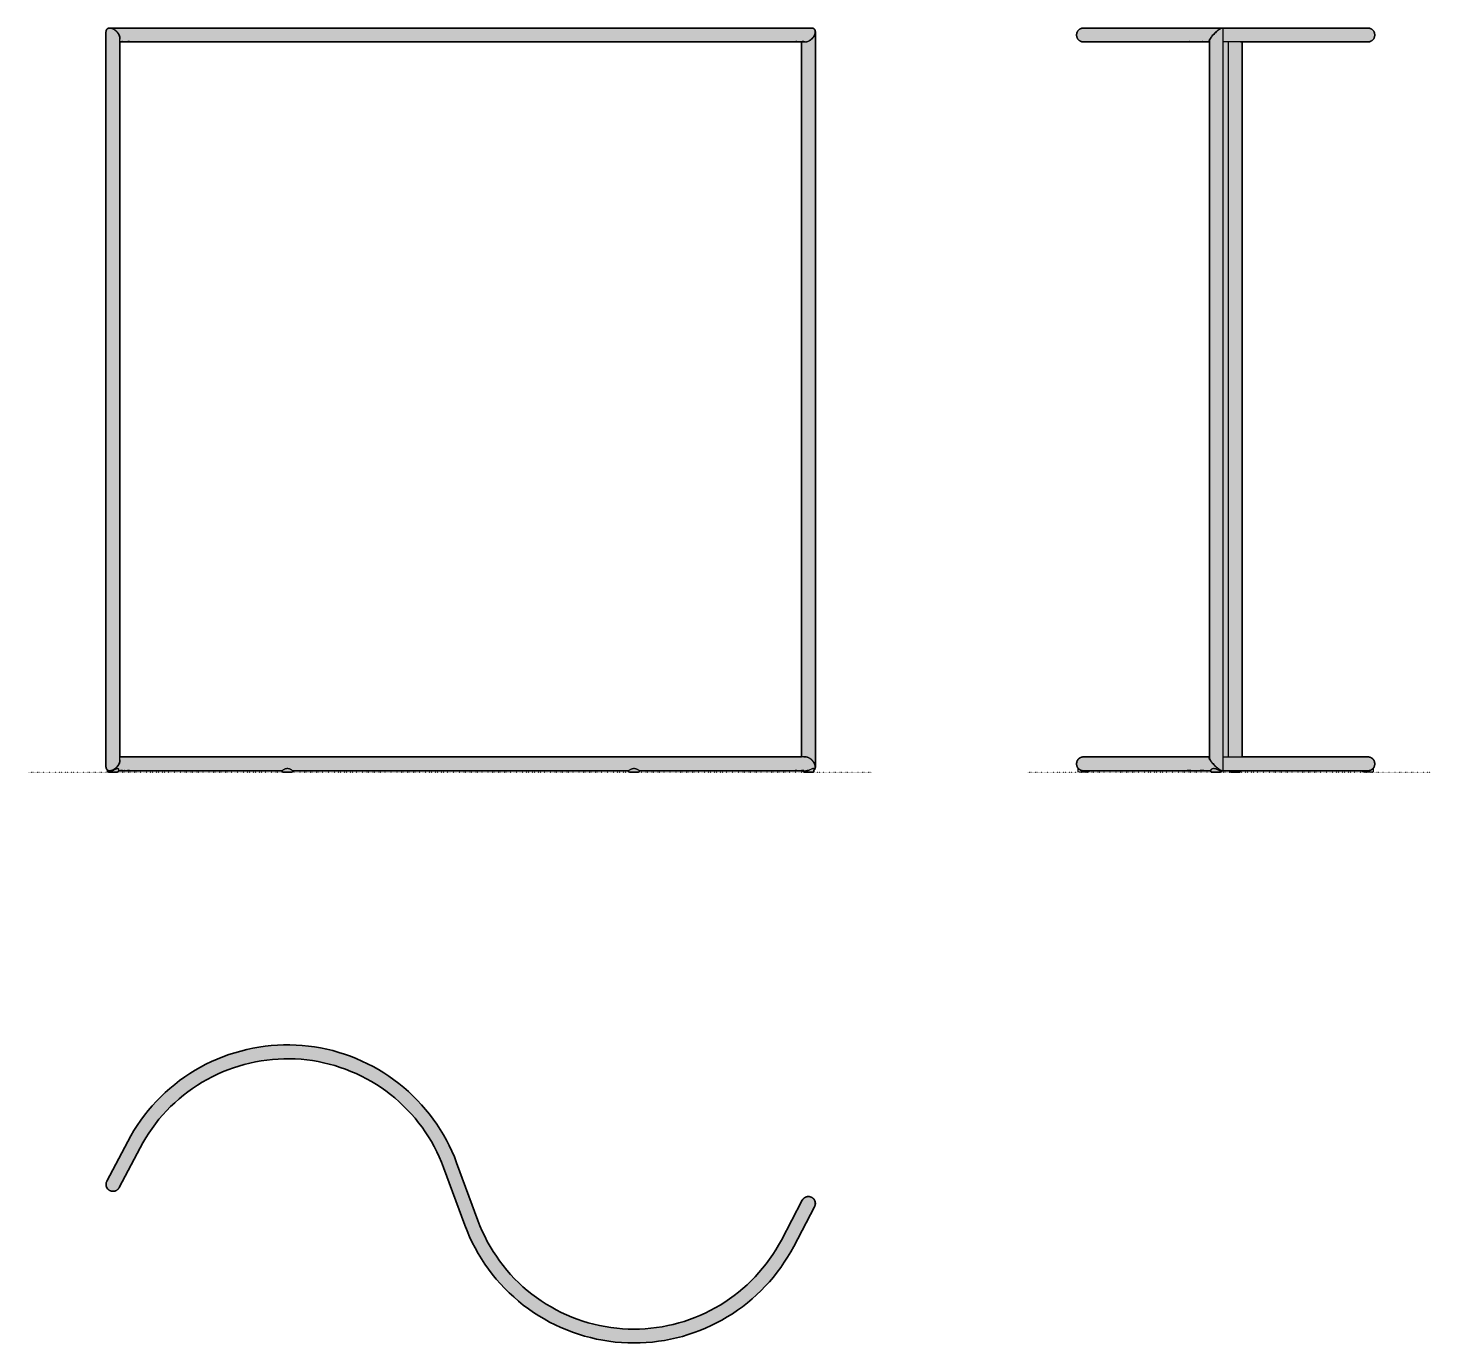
# Model space of a CAD drawing. Header units: millimetres. Extents: x 0 to 2832, y -1153 to 1503.
import ezdxf

# ---------------------------------------------------------------- set-up
doc = ezdxf.new("R2010")
doc.units = ezdxf.units.MM
doc.linetypes.add('Dots', pattern=[1, 0, -1])
doc.layers.add('Blocks', color=7, linetype='Continuous')
doc.layers.add('Blocks$Fill', color=7, linetype='Continuous', true_color=0xffffff)
for name, color, linetype, lineweight, true_color in [('Blocks$Inner', 7, 'Continuous', 25, 0x007f00), ('Blocks$Outline', 7, 'Continuous', 35, 0xff3f3f), ('Groud', 7, 'Dots', 25, 0x243775)]:
    doc.layers.add(name, color=color, linetype=linetype, lineweight=lineweight, true_color=true_color)

# ---------------------------------------------------------------- blocks, each defined once
blk = doc.blocks.new('Colour Coat Rack Front')
at = {"layer": 'Blocks$Fill'}
h = blk.add_hatch(color=256, dxfattribs=at)
h.paths.add_polyline_path([(851.9, 1503), (213.6, 1503), (165, 1503), (164.7, 1503), (164.4, 1503), (164.1, 1503), (163.8, 1502.9), (163.5, 1502.9), (163.2, 1502.9), (162.9, 1502.8), (162.6, 1502.7), (162.5, 1502.7), (162.3, 1502.7), (162.2, 1502.6), (162.1, 1502.6), (161.9, 1502.5), (161.8, 1502.5), (161.7, 1502.4), (161.6, 1502.4), (161.4, 1502.3), (161.3, 1502.3), (161.2, 1502.2), (161.1, 1502.1), (161, 1502.1), (160.8, 1502), (160.7, 1502), (160.6, 1501.9), (160.5, 1501.8), (160.4, 1501.7), (160.3, 1501.7), (160.2, 1501.6), (160.1, 1501.5), (160, 1501.4), (159.9, 1501.4), (159.8, 1501.3), (159.7, 1501.2), (159.6, 1501.1), (159.5, 1501), (159.5, 1501), (159.4, 1500.9), (159.3, 1500.8), (159.2, 1500.7), (159.1, 1500.6), (159.1, 1500.5), (159, 1500.4), (158.9, 1500.3), (158.8, 1500.2), (158.8, 1500.1), (158.7, 1500), (158.6, 1499.9), (158.6, 1499.8), (158.5, 1499.7), (158.5, 1499.6), (158.4, 1499.5), (158.4, 1499.4), (158.2, 1499.2), (158.2, 1499), (158.1, 1498.9), (158.1, 1498.8), (158, 1498.6), (157.9, 1498.5), (157.9, 1498.3), (157.8, 1498.2), (157.8, 1498), (157.7, 1497.9), (157.7, 1497.7), (157.6, 1497.5), (157.6, 1497.4), (157.5, 1497.2), (157.5, 1497), (157.5, 1496.8), (157.4, 1496.7), (157.4, 1496.5), (157.4, 1496.3), (157.4, 1496.1), (157.4, 1495.9), (157.3, 1495.7), (157.3, 1495.6), (157.3, 1495.4), (157.3, 1495.2), (157.3, 10.9), (157.3, 10.7), (157.3, 10.5), (157.3, 10.3), (157.4, 10.1), (157.4, 9.9), (157.4, 9.7), (157.4, 9.6), (157.4, 9.4), (157.5, 9.2), (157.5, 9), (157.5, 8.9), (157.6, 8.7), (157.6, 8.5), (157.7, 8.3), (157.7, 8.2), (157.8, 8), (157.8, 7.9), (157.9, 7.7), (157.9, 7.6), (158, 7.4), (158.1, 7.3), (158.1, 7.1), (158.2, 7.1), (158.2, 6.9), (158.4, 6.6), (158.4, 6.5), (158.5, 6.4), (158.5, 6.3), (158.6, 6.2), (158.6, 6.1), (158.7, 6), (158.8, 5.9), (158.8, 5.8), (158.9, 5.7), (159, 5.6), (159.1, 5.5), (159.1, 5.5), (159.2, 5.4), (159.3, 5.3), (159.4, 5.2), (159.5, 5.1), (159.5, 5), (159.6, 4.9), (159.7, 4.8), (159.8, 4.8), (159.9, 4.7), (160, 4.6), (160.1, 4.5), (160.2, 4.4), (160.3, 4.4), (160.3, 4.4), (160.3, 1.8), (160.3, 1.8), (160.3, 1.8), (160.3, 1.7), (160.3, 1.7), (160.3, 1.7), (160.3, 1.6), (160.4, 1.6), (160.4, 1.6), (160.4, 1.5), (160.4, 1.5), (160.4, 1.5), (160.4, 1.4), (160.4, 1.4), (160.4, 1.4), (160.5, 1.3), (160.5, 1.3), (160.5, 1.3), (160.5, 1.3), (160.5, 1.2), (160.6, 1.2), (160.6, 1.2), (160.6, 1.2), (160.6, 1.1), (160.6, 1.1), (160.7, 1.1), (160.7, 1.1), (160.7, 1), (160.8, 1), (160.8, 1), (160.8, 1), (160.8, 1), (160.9, 1), (160.9, 0.9), (160.9, 0.9), (161, 0.9), (161, 0.9), (161, 0.9), (161.1, 0.9), (161.1, 0.9), (161.1, 0.9), (161.2, 0.9), (163.2, 0.5), (165.2, 0.3), (167.2, 0.1), (169.3, 0), (171.3, 0), (173.4, 0), (175.4, 0.1), (177.4, 0.3), (179.5, 0.5), (181.5, 0.9), (181.5, 0.9), (181.6, 0.9), (181.6, 0.9), (181.6, 0.9), (181.7, 0.9), (181.7, 0.9), (181.7, 0.9), (181.8, 0.9), (181.8, 1), (181.8, 1), (181.8, 1), (181.9, 1), (181.9, 1), (181.9, 1), (182, 1.1), (182, 1.1), (182, 1.1), (182, 1.1), (182.1, 1.2), (182.1, 1.2), (182.1, 1.2), (182.1, 1.2), (182.1, 1.3), (182.2, 1.3), (182.2, 1.3), (182.2, 1.3), (182.2, 1.4), (182.2, 1.4), (182.2, 1.4), (182.3, 1.5), (182.3, 1.5), (182.3, 1.5), (182.3, 1.6), (182.3, 1.6), (182.3, 1.6), (182.3, 1.7), (182.3, 1.7), (182.3, 1.7), (182.3, 1.8), (182.3, 1.8), (182.3, 1.8), (182.3, 3), (183.5, 3), (185, 3.2), (185.7, 3.2), (185.7, 3.2), (186.9, 3.1), (188, 3), (197.4, 3), (198.6, 3.1), (199.5, 3.2), (199.9, 3.2), (200.4, 3.1), (200.9, 3.1), (201.3, 3), (201.6, 3), (201.9, 3), (213.6, 3), (512.7, 3), (512.7, 3), (512.6, 3), (512.6, 3), (512.5, 2.9), (512.5, 1.8), (512.5, 1.8), (512.5, 1.8), (512.5, 1.7), (512.5, 1.7), (512.5, 1.7), (512.5, 1.6), (512.6, 1.6), (512.6, 1.6), (512.6, 1.5), (512.6, 1.5), (512.6, 1.5), (512.6, 1.4), (512.6, 1.4), (512.6, 1.4), (512.7, 1.3), (512.7, 1.3), (512.7, 1.3), (512.7, 1.3), (512.7, 1.2), (512.8, 1.2), (512.8, 1.2), (512.8, 1.2), (512.8, 1.1), (512.8, 1.1), (512.9, 1.1), (512.9, 1.1), (512.9, 1), (513, 1), (513, 1), (513, 1), (513, 1), (513.1, 1), (513.1, 0.9), (513.1, 0.9), (513.2, 0.9), (513.2, 0.9), (513.2, 0.9), (513.3, 0.9), (513.3, 0.9), (513.3, 0.9), (513.4, 0.9), (515.4, 0.5), (517.4, 0.3), (519.4, 0.1), (521.5, 0), (523.5, 0), (525.6, 0), (527.6, 0.1), (529.6, 0.3), (531.7, 0.5), (533.7, 0.9), (533.7, 0.9), (533.8, 0.9), (533.8, 0.9), (533.8, 0.9), (533.9, 0.9), (533.9, 0.9), (533.9, 0.9), (534, 0.9), (534, 1), (534, 1), (534, 1), (534.1, 1), (534.1, 1), (534.1, 1), (534.2, 1.1), (534.2, 1.1), (534.2, 1.1), (534.2, 1.1), (534.3, 1.2), (534.3, 1.2), (534.3, 1.2), (534.3, 1.2), (534.3, 1.3), (534.4, 1.3), (534.4, 1.3), (534.4, 1.3), (534.4, 1.4), (534.4, 1.4), (534.4, 1.4), (534.5, 1.5), (534.5, 1.5), (534.5, 1.5), (534.5, 1.6), (534.5, 1.6), (534.5, 1.6), (534.5, 1.7), (534.5, 1.7), (534.5, 1.7), (534.5, 1.8), (534.5, 1.8), (534.5, 1.8), (534.5, 2.8), (534.5, 2.8), (534.5, 2.8), (534.5, 2.9), (534.5, 2.9), (534.5, 2.9), (534.5, 2.9), (534.4, 3), (534.4, 3), (534.4, 3), (534.4, 3), (534.4, 3), (851.9, 3), (894.8, 3), (1212.3, 3), (1212.3, 3), (1212.3, 3), (1212.2, 3), (1212.2, 3), (1212.2, 3), (1212.2, 3), (1212.2, 3), (1212.2, 3), (1212.2, 3), (1212.2, 3), (1212.2, 3), (1212.2, 2.9), (1212.2, 2.9), (1212.2, 2.9), (1212.2, 2.9), (1212.2, 2.9), (1212.2, 2.9), (1212.2, 2.9), (1212.2, 2.9), (1212.2, 2.9), (1212.2, 2.9), (1212.2, 2.9), (1212.1, 2.9), (1212.1, 2.9), (1212.1, 2.9), (1212.1, 2.9), (1212.1, 2.9), (1212.1, 2.9), (1212.1, 2.8), (1212.1, 2.8), (1212.1, 2.8), (1212.1, 2.8), (1212.1, 2.8), (1212.1, 2.8), (1212.1, 2.8), (1212.1, 2.8), (1212.1, 1.8), (1212.1, 1.8), (1212.1, 1.8), (1212.1, 1.7), (1212.1, 1.7), (1212.1, 1.7), (1212.2, 1.6), (1212.2, 1.6), (1212.2, 1.6), (1212.2, 1.5), (1212.2, 1.5), (1212.2, 1.5), (1212.2, 1.4), (1212.2, 1.4), (1212.2, 1.4), (1212.3, 1.3), (1212.3, 1.3), (1212.3, 1.3), (1212.3, 1.3), (1212.3, 1.2), (1212.4, 1.2), (1212.4, 1.2), (1212.4, 1.1), (1212.4, 1.1), (1212.5, 1.1), (1212.5, 1.1), (1212.5, 1.1), (1212.5, 1), (1212.6, 1), (1212.6, 1), (1212.6, 1), (1212.7, 1), (1212.7, 0.9), (1212.7, 0.9), (1212.7, 0.9), (1213, 0.9), (1215, 0.5), (1217, 0.3), (1219, 0.1), (1221.1, 0), (1223.1, 0), (1225.2, 0), (1227.2, 0.1), (1229.2, 0.3), (1231.3, 0.5), (1233.3, 0.9), (1233.3, 0.9), (1233.4, 0.9), (1233.4, 0.9), (1233.4, 0.9), (1233.5, 0.9), (1233.5, 0.9), (1233.5, 0.9), (1233.6, 0.9), (1233.6, 1), (1233.6, 1), (1233.6, 1), (1233.7, 1), (1233.7, 1), (1233.7, 1), (1233.8, 1.1), (1233.8, 1.1), (1233.8, 1.1), (1233.8, 1.1), (1233.9, 1.2), (1233.9, 1.2), (1233.9, 1.2), (1233.9, 1.2), (1233.9, 1.3), (1234, 1.3), (1234, 1.3), (1234, 1.3), (1234, 1.4), (1234, 1.4), (1234, 1.4), (1234.1, 1.5), (1234.1, 1.5), (1234.1, 1.5), (1234.1, 1.6), (1234.1, 1.6), (1234.1, 1.6), (1234.1, 1.7), (1234.1, 1.7), (1234.1, 1.7), (1234.1, 1.8), (1234.1, 1.8), (1234.1, 1.8), (1234.1, 2.8), (1234.1, 2.8), (1234.1, 2.8), (1234.1, 2.9), (1234.1, 2.9), (1234.1, 2.9), (1234.1, 2.9), (1234, 3), (1234, 3), (1234, 3), (1234, 3), (1234, 3), (1234, 3), (1234, 3), (1234, 3), (1234, 3), (1234, 3), (1234, 3), (1234, 3), (1533.1, 3), (1544.8, 3), (1545.3, 3), (1547.2, 3.2), (1549.1, 3.6), (1550.6, 3.8), (1551.5, 3.8), (1551.5, 3.1), (1548.3, 3.1), (1549.3, 3), (1558.7, 3), (1560.3, 3.2), (1561.8, 3.3), (1563.4, 3.6), (1564.9, 3.8), (1565.4, 3.8), (1565.4, 3.9), (1565.4, 3.9), (1565.4, 3.9), (1565.4, 3.9), (1565.4, 3.9), (1565.4, 3.9), (1565.5, 3.9), (1565.5, 3.9), (1565.5, 3.9), (1565.5, 3.9), (1565.5, 3.9), (1565.5, 3.9), (1565.5, 3.9), (1565.5, 3.9), (1565.5, 3.9), (1565.5, 3.9), (1565.5, 3.9), (1565.5, 3.9), (1565.6, 3.9), (1565.6, 3.8), (1565.6, 3.8), (1565.6, 3.8), (1565.6, 3.8), (1565.6, 3.8), (1565.6, 3.8), (1565.6, 3.8), (1565.6, 3.8), (1565.6, 3.8), (1565.6, 3.8), (1565.6, 3.8), (1565.6, 3.8), (1565.6, 3.8), (1565.6, 3.8), (1565.7, 3.8), (1565.7, 3.8), (1565.7, 3.8), (1565.7, 3.8), (1565.7, 3.8), (1565.7, 3.8), (1565.7, 3.7), (1565.7, 3.7), (1565.7, 3.7), (1565.7, 3.7), (1565.7, 3.7), (1565.7, 3.7), (1565.7, 3.7), (1565.7, 3.7), (1565.7, 3.7), (1565.7, 3.7), (1565.7, 3.7), (1565.7, 3.7), (1565.7, 3.7), (1565.7, 3.6), (1565.7, 3.6), (1565.7, 3.6), (1565.4, 3.4), (1565.4, 3.1), (1562.2, 3.1), (1563.2, 3), (1564.3, 3), (1564.3, 1.8), (1564.3, 1.8), (1564.3, 1.8), (1564.3, 1.7), (1564.3, 1.7), (1564.3, 1.7), (1564.3, 1.6), (1564.4, 1.6), (1564.4, 1.6), (1564.4, 1.5), (1564.4, 1.5), (1564.4, 1.5), (1564.4, 1.4), (1564.4, 1.4), (1564.4, 1.4), (1564.5, 1.3), (1564.5, 1.3), (1564.5, 1.3), (1564.5, 1.3), (1564.5, 1.2), (1564.6, 1.2), (1564.6, 1.2), (1564.6, 1.2), (1564.6, 1.1), (1564.6, 1.1), (1564.7, 1.1), (1564.7, 1.1), (1564.7, 1), (1564.8, 1), (1564.8, 1), (1564.8, 1), (1564.8, 1), (1564.9, 1), (1564.9, 0.9), (1564.9, 0.9), (1565, 0.9), (1565, 0.9), (1565, 0.9), (1565.1, 0.9), (1565.1, 0.9), (1565.1, 0.9), (1565.2, 0.9), (1567.2, 0.5), (1569.2, 0.3), (1571.2, 0.1), (1573.3, 0), (1575.3, 0), (1577.4, 0), (1579.4, 0.1), (1581.4, 0.3), (1583.5, 0.5), (1585.5, 0.9), (1585.5, 0.9), (1585.6, 0.9), (1585.6, 0.9), (1585.6, 0.9), (1585.7, 0.9), (1585.7, 0.9), (1585.7, 0.9), (1585.8, 0.9), (1585.8, 1), (1585.8, 1), (1585.8, 1), (1585.9, 1), (1585.9, 1), (1585.9, 1), (1586, 1.1), (1586, 1.1), (1586, 1.1), (1586, 1.1), (1586.1, 1.2), (1586.1, 1.2), (1586.1, 1.2), (1586.1, 1.2), (1586.1, 1.3), (1586.2, 1.3), (1586.2, 1.3), (1586.2, 1.3), (1586.2, 1.4), (1586.2, 1.4), (1586.2, 1.4), (1586.3, 1.5), (1586.3, 1.5), (1586.3, 1.5), (1586.3, 1.6), (1586.3, 1.6), (1586.3, 1.6), (1586.3, 1.7), (1586.3, 1.7), (1586.3, 1.7), (1586.3, 1.8), (1586.3, 1.8), (1586.3, 1.8), (1586.3, 4.4), (1586.4, 4.4), (1586.5, 4.5), (1586.6, 4.6), (1586.7, 4.6), (1586.8, 4.7), (1586.9, 4.8), (1587, 4.9), (1587.1, 5), (1587.1, 5), (1587.2, 5.1), (1587.3, 5.2), (1587.4, 5.3), (1587.4, 5.4), (1587.5, 5.5), (1587.6, 5.5), (1587.7, 5.6), (1587.7, 5.7), (1587.8, 5.8), (1587.9, 5.9), (1587.9, 6), (1588, 6.2), (1588.2, 6.4), (1588.3, 6.6), (1588.4, 6.8), (1588.5, 7), (1588.5, 7.1), (1588.6, 7.3), (1588.7, 7.6), (1588.8, 7.8), (1588.9, 8.1), (1589, 8.4), (1589.1, 8.6), (1589.1, 8.9), (1589.2, 9.2), (1589.2, 9.5), (1589.3, 9.8), (1589.3, 10), (1589.3, 10.3), (1589.3, 10.6), (1589.3, 10.9), (1589.3, 1495.2), (1589.3, 1495.5), (1589.3, 1495.7), (1589.3, 1496), (1589.3, 1496.3), (1589.2, 1496.6), (1589.2, 1496.8), (1589.1, 1497.1), (1589.1, 1497.4), (1589, 1497.7), (1588.9, 1497.9), (1588.8, 1498.2), (1588.7, 1498.5), (1588.6, 1498.7), (1588.5, 1499), (1588.5, 1499.1), (1588.4, 1499.2), (1588.3, 1499.3), (1588.3, 1499.4), (1588.2, 1499.6), (1588.1, 1499.7), (1588.1, 1499.8), (1588, 1499.9), (1587.9, 1500.1), (1587.8, 1500.2), (1587.7, 1500.3), (1587.7, 1500.4), (1587.6, 1500.5), (1587.5, 1500.6), (1587.4, 1500.8), (1587.3, 1500.9), (1587.2, 1501), (1587.1, 1501.1), (1587, 1501.2), (1586.9, 1501.3), (1586.7, 1501.4), (1586.6, 1501.5), (1586.5, 1501.6), (1586.4, 1501.7), (1586.2, 1501.7), (1586.1, 1501.8), (1586, 1501.9), (1585.9, 1502), (1585.7, 1502.1), (1585.6, 1502.1), (1585.4, 1502.2), (1585.3, 1502.3), (1585.1, 1502.4), (1585, 1502.4), (1584.8, 1502.5), (1584.7, 1502.5), (1584.5, 1502.6), (1584.4, 1502.6), (1584.2, 1502.7), (1584, 1502.7), (1583.9, 1502.8), (1583.7, 1502.8), (1583.5, 1502.9), (1583.3, 1502.9), (1583.2, 1502.9), (1583, 1502.9), (1582.8, 1503), (1582.6, 1503), (1582.4, 1503), (1582.2, 1503), (1582.1, 1503), (1581.9, 1503), (1581.7, 1503), (1533.1, 1503), (1223.1, 1503), (894.8, 1503)], flags=0)
h.paths.add_polyline_path([(851.9, 31), (523.5, 31), (213.6, 31), (185.3, 31), (185.3, 1475), (197.4, 1475), (198.6, 1475.1), (199.7, 1475.2), (200.8, 1475.4), (202, 1475.6), (203.1, 1475.8), (203.2, 1475.8), (203.3, 1475.8), (203.5, 1475.9), (203.6, 1475.9), (203.7, 1475.9), (203.8, 1475.9), (204, 1475.9), (204.1, 1475.9), (204.2, 1475.8), (204.2, 1475.8), (204.2, 1475.1), (200.9, 1475.1), (201.9, 1475), (213.6, 1475), (851.9, 1475), (894.8, 1475), (1223.1, 1475), (1533.1, 1475), (1544.8, 1475), (1546.3, 1475.1), (1547.7, 1475.3), (1549.2, 1475.5), (1550.7, 1475.8), (1551.5, 1475.8), (1551.5, 1475.1), (1548.3, 1475.1), (1549.3, 1475), (1558.7, 1475), (1559.9, 1475.1), (1561, 1475.2), (1562.2, 1475.4), (1563.4, 1475.6), (1564.5, 1475.8), (1565.4, 1475.8), (1565.4, 1475.1), (1561.3, 1475.1), (1561.3, 31), (1533.1, 31), (1223.1, 31), (894.8, 31)], flags=0)
at = {"layer": 'Blocks$Inner'}
for p, q in [((201.9, 1475), (202.8, 1475.1)), ((1549.3, 1475), (1550.1, 1475.1)), ((1561.3, 31), (1561.3, 1475.1)), ((1563.2, 1475), (1564, 1475.1)), ((183.5, 3), (182.3, 3.1)), ((197.4, 3), (188, 3)), ((534.4, 3), (534.3, 3)), ((1234, 3), (1233.9, 3)), ((1549.3, 3), (1550.5, 3.1)), ((1563.2, 3), (1564.4, 3.1))]:
    blk.add_line(p, q, dxfattribs=at)
for points in [[(185.3, 23.9), (185.3, 1482.2), (185.3, 1482.6), (185.3, 1483), (185.3, 1483.4), (185.2, 1483.8), (185.2, 1484.2), (185.1, 1484.6), (185, 1485), (184.9, 1485.4), (184.8, 1485.8), (184.7, 1486.3), (184.5, 1486.7), (184.4, 1487.1), (184.2, 1487.5), (184, 1487.9), (183.9, 1488.4), (183.7, 1488.8), (183.5, 1489.2), (183.3, 1489.6), (183.1, 1490), (182.8, 1490.4), (182.6, 1490.8), (182.4, 1491.2), (182.1, 1491.5), (181.9, 1491.9), (181.4, 1492.7), (180.8, 1493.4), (180.3, 1494), (179.7, 1494.7), (179.2, 1495.3), (178.6, 1495.9), (178, 1496.4), (177.5, 1497), (176.9, 1497.5), (176.3, 1497.9), (175.8, 1498.3), (175.2, 1498.7), (174.7, 1499.1), (174.2, 1499.5), (173.7, 1499.8), (173.2, 1500.1), (172.7, 1500.4), (172.2, 1500.6), (171.8, 1500.9), (171.3, 1501.1), (170.9, 1501.3), (170.4, 1501.5), (170, 1501.6), (169.5, 1501.8), (169, 1502), (168.5, 1502.1), (167.9, 1502.3), (167.7, 1502.3), (167.4, 1502.4), (167.1, 1502.4), (166.9, 1502.5), (166.6, 1502.5), (166.3, 1502.6), (166, 1502.6), (165.8, 1502.6), (165.5, 1502.6), (165.2, 1502.7), (164.9, 1502.7), (164.6, 1502.7), (164.3, 1502.7), (164.1, 1502.6), (163.8, 1502.6), (163.5, 1502.6), (163.2, 1502.5), (162.9, 1502.5), (162.6, 1502.4), (162.5, 1502.4), (162.4, 1502.4), (162.2, 1502.3), (162.1, 1502.3), (162, 1502.2), (161.8, 1502.2), (161.7, 1502.1), (161.6, 1502.1), (161.4, 1502), (161.3, 1502), (161.2, 1501.9), (161, 1501.9), (160.9, 1501.8), (160.8, 1501.7), (160.7, 1501.6), (160.5, 1501.6), (160.4, 1501.5), (160.3, 1501.4), (160.2, 1501.3), (160, 1501.3), (159.9, 1501.2), (159.8, 1501.1), (159.7, 1501), (159.6, 1500.9), (159.5, 1500.8), (159.4, 1500.7), (159.3, 1500.6), (159.2, 1500.5), (159.1, 1500.4), (159, 1500.2), (158.9, 1500.1), (158.8, 1500), (158.7, 1499.9), (158.6, 1499.8), (158.5, 1499.6), (158.4, 1499.5), (158.4, 1499.4), (158.3, 1499.2), (158.2, 1499.1), (158.1, 1498.9), (158.1, 1498.8), (158, 1498.6), (157.9, 1498.5), (157.9, 1498.3), (157.8, 1498.2), (157.8, 1498), (157.7, 1497.9), (157.7, 1497.7), (157.6, 1497.5), (157.6, 1497.4), (157.5, 1497.2), (157.5, 1497), (157.5, 1496.8), (157.4, 1496.7), (157.4, 1496.5), (157.4, 1496.3), (157.4, 1496.1), (157.4, 1495.9), (157.3, 1495.7), (157.3, 1495.6), (157.3, 1495.4), (157.3, 1495.2), (157.3, 10.9), (157.3, 10.7), (157.3, 10.5), (157.3, 10.3), (157.4, 10.1), (157.4, 9.9), (157.4, 9.7), (157.4, 9.6), (157.4, 9.4), (157.5, 9.2), (157.5, 9), (157.5, 8.9), (157.6, 8.7), (157.6, 8.5), (157.7, 8.3), (157.7, 8.2), (157.8, 8), (157.8, 7.9), (157.9, 7.7), (157.9, 7.6), (158, 7.4), (158.1, 7.3), (158.1, 7.1), (158.2, 7), (158.3, 6.8), (158.4, 6.7), (158.4, 6.6), (158.5, 6.4), (158.6, 6.3), (158.7, 6.2), (158.8, 6), (158.9, 5.9), (159, 5.8), (159.1, 5.7), (159.2, 5.6), (159.3, 5.5), (159.4, 5.4), (159.5, 5.3), (159.6, 5.2), (159.7, 5.1), (159.8, 5), (159.9, 4.9), (160, 4.8), (160.2, 4.7), (160.3, 4.6), (160.4, 4.5), (160.5, 4.5), (160.7, 4.4), (160.8, 4.3), (160.9, 4.3), (161, 4.2), (161.2, 4.1), (161.3, 4.1), (161.4, 4), (161.6, 4), (161.7, 3.9), (161.8, 3.9), (162, 3.8), (162.1, 3.8), (162.2, 3.7), (162.4, 3.7), (162.5, 3.6), (162.6, 3.6), (162.9, 3.6), (163.2, 3.5), (163.5, 3.5), (163.8, 3.4), (164.1, 3.4), (164.3, 3.4), (164.6, 3.4), (164.9, 3.4), (165.2, 3.4), (165.5, 3.4), (165.8, 3.4), (166, 3.4), (166.3, 3.5), (166.6, 3.5), (166.9, 3.6), (167.1, 3.6), (167.4, 3.7), (167.7, 3.7), (167.9, 3.8), (168.5, 3.9), (169, 4.1), (169.5, 4.2), (170, 4.4), (170.4, 4.6), (170.9, 4.8), (171.3, 5), (171.8, 5.2), (172.2, 5.4), (172.7, 5.7), (173.2, 6), (173.7, 6.2), (174.2, 6.6), (174.7, 6.9), (175.2, 7.3), (175.8, 7.7), (176.3, 8.1), (176.9, 8.6), (177.5, 9.1), (178, 9.6), (178.6, 10.2), (179.2, 10.7), (179.7, 11.4), (180.3, 12), (180.8, 12.7), (181.4, 13.4), (181.9, 14.1), (182.1, 14.5), (182.4, 14.9), (182.6, 15.3), (182.8, 15.7), (183.1, 16.1), (183.3, 16.5), (183.5, 16.9), (183.7, 17.3), (183.9, 17.7), (184, 18.1), (184.2, 18.5), (184.4, 18.9), (184.5, 19.4), (184.7, 19.8), (184.8, 20.2), (184.9, 20.6), (185, 21), (185.1, 21.5), (185.2, 21.9), (185.2, 22.3), (185.3, 22.7), (185.3, 23.1), (185.3, 23.5)], [(194.9, 3.6), (194.9, 3.6), (194.9, 3.6), (194.9, 3.6), (194.9, 3.7), (194.9, 3.7), (194.9, 3.7), (194.9, 3.7), (194.9, 3.7), (195, 3.7), (195, 3.7), (195, 3.7), (195, 3.7), (195, 3.7), (195, 3.8), (195, 3.8), (195, 3.8), (195, 3.8), (195, 3.8), (195, 3.8), (195, 3.8), (195, 3.8), (195, 3.8), (195, 3.8), (195.1, 3.8), (195.1, 3.8), (195.1, 3.8), (195.1, 3.8), (195.1, 3.8), (195.1, 3.9), (195.1, 3.9), (195.1, 3.9), (195.1, 3.9), (195.1, 3.9), (195.2, 3.9), (195.2, 3.9), (195.2, 3.9), (195.2, 3.9), (195.2, 3.9), (195.2, 3.9), (195.2, 3.9), (195.2, 3.9), (195.2, 3.9), (195.2, 3.9), (195.3, 3.9), (195.3, 3.9), (195.3, 3.9), (195.3, 3.9), (195.3, 3.9), (195.3, 3.9), (195.3, 3.9), (195.3, 3.9), (195.3, 3.9), (195.4, 3.9), (195.4, 3.9), (195.4, 3.8), (195.6, 3.8), (195.7, 3.8), (195.8, 3.8), (195.9, 3.8), (196.1, 3.8), (196.4, 3.8), (196.8, 3.7), (199.4, 3.2), (199.9, 3.2), (200.4, 3.1), (200.9, 3.1), (201.3, 3), (201.6, 3), (201.9, 3), (202.2, 3), (202.5, 3), (202.7, 3.1), (203, 3.1), (203.2, 3.1), (203.3, 3.1), (203.5, 3.2), (203.6, 3.2), (203.8, 3.2), (203.8, 3.2), (203.9, 3.3), (203.9, 3.3), (204, 3.3), (204.1, 3.3), (204.1, 3.3), (204.2, 3.4), (204.2, 3.4), (204.2, 3.4), (204.3, 3.4), (204.3, 3.5), (204.3, 3.5), (204.4, 3.5), (204.4, 3.5), (204.4, 3.5), (204.4, 3.5), (204.4, 3.5), (204.4, 3.5), (204.4, 3.5), (204.5, 3.5), (204.5, 3.6), (204.5, 3.6), (204.5, 3.6), (204.5, 3.6), (204.5, 3.6), (204.5, 3.6), (204.5, 3.6), (204.5, 3.6), (204.5, 3.6), (204.5, 3.6), (204.5, 3.6), (204.5, 3.6), (204.5, 3.6), (204.5, 3.6), (204.5, 3.6), (204.5, 3.6), (204.5, 3.6), (204.5, 3.7), (204.5, 3.7), (204.5, 3.7), (204.5, 3.7), (204.5, 3.7), (204.5, 3.7), (204.5, 3.7), (204.5, 3.7), (204.5, 3.7), (204.5, 3.7), (204.5, 3.7), (204.5, 3.7), (204.5, 3.7), (204.5, 3.7), (204.5, 3.7), (204.5, 3.7), (204.5, 3.7), (204.5, 3.7), (204.5, 3.7), (204.5, 3.7), (204.5, 3.8), (204.5, 3.8), (204.5, 3.8), (204.5, 3.8), (204.5, 3.8), (204.5, 3.8), (204.5, 3.8), (204.5, 3.8), (204.5, 3.8), (204.5, 3.8), (204.5, 3.8), (204.5, 3.8), (204.5, 3.8), (204.5, 3.8), (204.5, 3.8), (204.5, 3.8), (204.5, 3.8), (204.5, 3.8), (204.5, 3.8), (204.5, 3.8), (204.5, 3.8), (204.5, 3.8), (204.5, 3.8), (204.4, 3.8), (204.4, 3.8), (204.4, 3.8), (204.4, 3.8), (204.4, 3.8), (204.4, 3.8), (204.4, 3.8), (204.4, 3.8), (204.4, 3.8), (204.4, 3.8), (204.4, 3.8), (204.4, 3.8), (203.4, 3.8), (202.2, 3.6), (201, 3.4), (199.8, 3.2), (198.6, 3.1), (197.4, 3), (197.2, 3), (196.9, 3), (196.7, 3), (196.5, 3.1), (196.3, 3.1), (196.1, 3.1), (196, 3.1), (195.8, 3.2), (195.7, 3.2), (195.6, 3.2), (195.6, 3.2), (195.5, 3.3), (195.5, 3.3), (195.4, 3.3), (195.4, 3.3), (195.3, 3.3), (195.3, 3.4), (195.2, 3.4), (195.2, 3.4), (195.1, 3.4), (195.1, 3.4), (195.1, 3.4), (195.1, 3.5), (195.1, 3.5), (195.1, 3.5), (195, 3.5), (195, 3.5), (195, 3.5), (195, 3.5), (195, 3.5), (195, 3.5), (195, 3.5), (195, 3.5), (195, 3.6), (195, 3.6), (195, 3.6), (195, 3.6), (195, 3.6), (195, 3.6), (194.9, 3.6), (194.9, 3.6), (194.9, 3.6), (194.9, 3.6), (194.9, 3.6), (194.9, 3.6), (194.9, 3.6), (194.9, 3.6)], [(534.5, 2.8), (534.5, 1.8), (534.5, 1.8), (534.5, 1.8), (534.5, 1.7), (534.5, 1.7), (534.5, 1.7), (534.5, 1.6), (534.5, 1.6), (534.5, 1.6), (534.5, 1.5), (534.5, 1.5), (534.5, 1.5), (534.4, 1.4), (534.4, 1.4), (534.4, 1.4), (534.4, 1.3), (534.4, 1.3), (534.4, 1.3), (534.3, 1.3), (534.3, 1.2), (534.3, 1.2), (534.3, 1.2), (534.3, 1.2), (534.2, 1.1), (534.2, 1.1), (534.2, 1.1), (534.2, 1.1), (534.1, 1), (534.1, 1), (534.1, 1), (534, 1), (534, 1), (534, 1), (534, 0.9), (533.9, 0.9), (533.9, 0.9), (533.9, 0.9), (533.8, 0.9), (533.8, 0.9), (533.8, 0.9), (533.7, 0.9), (533.7, 0.9), (531.7, 0.5), (529.6, 0.3), (527.6, 0.1), (525.6, 0), (523.5, 0), (521.5, 0), (519.4, 0.1), (517.4, 0.3), (515.4, 0.5), (513.4, 0.9), (513.3, 0.9), (513.3, 0.9), (513.3, 0.9), (513.2, 0.9), (513.2, 0.9), (513.2, 0.9), (513.1, 0.9), (513.1, 0.9), (513.1, 1), (513, 1), (513, 1), (513, 1), (513, 1), (512.9, 1), (512.9, 1.1), (512.9, 1.1), (512.8, 1.1), (512.8, 1.1), (512.8, 1.2), (512.8, 1.2), (512.8, 1.2), (512.7, 1.2), (512.7, 1.3), (512.7, 1.3), (512.7, 1.3), (512.7, 1.3), (512.6, 1.4), (512.6, 1.4), (512.6, 1.4), (512.6, 1.5), (512.6, 1.5), (512.6, 1.5), (512.6, 1.6), (512.6, 1.6), (512.5, 1.6), (512.5, 1.7), (512.5, 1.7), (512.5, 1.7), (512.5, 1.8), (512.5, 1.8), (512.5, 1.8), (512.5, 2.9), (512.6, 3), (512.6, 3), (512.7, 3), (512.8, 3.1), (513.1, 3.3), (513.5, 3.6), (514.5, 4.4), (515.9, 5.3), (516.7, 5.7), (517.5, 6.2), (517.9, 6.4), (518.4, 6.7), (518.8, 6.9), (519.3, 7.1), (519.8, 7.3), (520.3, 7.5), (521.4, 7.7), (521.9, 7.8), (522.4, 7.9), (522.7, 7.9), (523, 8), (523.3, 8), (523.5, 8), (523.8, 8), (524.1, 8), (524.3, 7.9), (524.6, 7.9), (525.1, 7.8), (525.7, 7.7), (526.7, 7.5), (527.2, 7.3), (527.7, 7.1), (528.2, 6.9), (528.7, 6.7), (529.1, 6.4), (529.6, 6.2), (530.4, 5.7), (531.2, 5.3), (532.5, 4.4), (533.5, 3.6), (533.9, 3.3), (534.2, 3.1), (534.4, 3), (534.4, 3), (534.4, 3), (534.4, 3), (534.5, 2.9), (534.5, 2.9), (534.5, 2.9), (534.5, 2.9), (534.5, 2.8), (534.5, 2.8)]]:
    blk.add_lwpolyline(points, close=True, dxfattribs=at)
for points in [[(1568.7, 1475), (1569.1, 1475), (1569.4, 1475), (1569.8, 1475.1), (1570.3, 1475.1), (1570.7, 1475.2), (1571.1, 1475.3), (1571.5, 1475.4), (1571.9, 1475.5), (1572.3, 1475.6), (1572.8, 1475.7), (1573.2, 1475.8), (1573.6, 1476), (1574, 1476.1), (1574.4, 1476.3), (1574.8, 1476.5), (1575.3, 1476.7), (1575.7, 1476.9), (1576.1, 1477.1), (1576.5, 1477.3), (1576.9, 1477.5), (1577.3, 1477.7), (1577.7, 1478), (1578, 1478.2), (1578.4, 1478.5), (1579.1, 1479), (1579.9, 1479.5), (1580.5, 1480.1), (1581.2, 1480.6), (1581.8, 1481.2), (1582.4, 1481.8), (1582.9, 1482.3), (1583.5, 1482.9), (1583.9, 1483.5), (1584.4, 1484), (1584.8, 1484.6), (1585.2, 1485.1), (1585.6, 1485.6), (1586, 1486.2), (1586.3, 1486.7), (1586.6, 1487.2), (1586.9, 1487.6), (1587.1, 1488.1), (1587.3, 1488.6), (1587.6, 1489), (1587.8, 1489.5), (1588, 1489.9), (1588.1, 1490.4), (1588.3, 1490.9), (1588.5, 1491.4), (1588.6, 1491.9), (1588.8, 1492.4), (1588.8, 1492.7), (1588.9, 1492.9), (1588.9, 1493.2), (1589, 1493.5), (1589, 1493.8), (1589.1, 1494), (1589.1, 1494.3), (1589.1, 1494.6), (1589.1, 1494.9), (1589.2, 1495.2), (1589.2, 1495.4), (1589.2, 1495.7), (1589.2, 1496), (1589.1, 1496.3), (1589.1, 1496.6), (1589.1, 1496.9), (1589, 1497.1), (1589, 1497.4), (1588.9, 1497.7), (1588.9, 1497.8), (1588.9, 1498), (1588.8, 1498.1), (1588.8, 1498.3), (1588.7, 1498.4), (1588.7, 1498.5), (1588.6, 1498.7), (1588.6, 1498.8), (1588.5, 1498.9), (1588.5, 1499.1), (1588.4, 1499.2), (1588.3, 1499.3), (1588.3, 1499.4), (1588.2, 1499.6), (1588.1, 1499.7), (1588.1, 1499.8), (1588, 1499.9), (1587.9, 1500.1), (1587.8, 1500.2), (1587.7, 1500.3), (1587.7, 1500.4), (1587.6, 1500.5), (1587.5, 1500.6), (1587.4, 1500.8), (1587.3, 1500.9), (1587.2, 1501), (1587.1, 1501.1), (1587, 1501.2), (1586.9, 1501.3), (1586.7, 1501.4), (1586.6, 1501.5), (1586.5, 1501.6), (1586.4, 1501.7), (1586.2, 1501.7), (1586.1, 1501.8), (1586, 1501.9), (1585.9, 1502), (1585.7, 1502.1), (1585.6, 1502.1), (1585.4, 1502.2), (1585.3, 1502.3), (1585.1, 1502.4), (1585, 1502.4), (1584.8, 1502.5), (1584.7, 1502.5), (1584.5, 1502.6), (1584.4, 1502.6), (1584.2, 1502.7), (1584, 1502.7), (1583.9, 1502.8), (1583.7, 1502.8), (1583.5, 1502.9), (1583.3, 1502.9), (1583.2, 1502.9), (1583, 1502.9), (1582.8, 1503), (1582.6, 1503), (1582.4, 1503), (1582.2, 1503), (1582.1, 1503), (1581.9, 1503), (1581.7, 1503), (1533.1, 1503), (1223.1, 1503), (894.8, 1503), (851.9, 1503), (213.6, 1503), (165, 1503), (164.7, 1503), (164.4, 1503), (164.1, 1503), (163.8, 1502.9), (163.5, 1502.9), (163.2, 1502.9), (162.9, 1502.8), (162.6, 1502.7), (162.5, 1502.7), (162.3, 1502.7), (162.2, 1502.6), (162.1, 1502.6), (161.9, 1502.5), (161.8, 1502.5), (161.7, 1502.4), (161.6, 1502.4), (161.4, 1502.3), (161.3, 1502.3), (161.2, 1502.2), (161.1, 1502.1), (161, 1502.1), (160.8, 1502), (160.7, 1502), (160.6, 1501.9), (160.5, 1501.8), (160.4, 1501.7), (160.3, 1501.7), (160.2, 1501.6), (160.1, 1501.5), (160, 1501.4), (159.9, 1501.4), (159.8, 1501.3), (159.7, 1501.2), (159.6, 1501.1), (159.5, 1501), (159.5, 1501), (159.4, 1500.9), (159.3, 1500.8), (159.2, 1500.7), (159.1, 1500.6), (159.1, 1500.5), (159, 1500.4), (158.9, 1500.3), (158.8, 1500.2), (158.8, 1500.1), (158.7, 1500), (158.6, 1499.9), (158.6, 1499.8), (158.5, 1499.7), (158.5, 1499.6), (158.4, 1499.5), (158.4, 1499.4), (158.2, 1499.2), (158.2, 1499)], [(165, 1503), (165.4, 1503), (165.8, 1503), (166.2, 1503), (166.6, 1502.9), (167, 1502.9), (167.4, 1502.8), (167.8, 1502.7), (168.2, 1502.6), (168.7, 1502.5), (169.1, 1502.4), (169.5, 1502.2), (169.9, 1502.1), (170.3, 1501.9), (170.8, 1501.7), (171.2, 1501.6), (171.6, 1501.4), (172, 1501.2), (172.4, 1501), (172.8, 1500.8), (173.2, 1500.5), (173.6, 1500.3), (174, 1500.1), (174.4, 1499.8), (174.7, 1499.6), (175.5, 1499.1), (176.2, 1498.5), (176.9, 1498), (177.5, 1497.4), (178.1, 1496.9), (178.7, 1496.3), (179.3, 1495.7), (179.8, 1495.2), (180.3, 1494.6), (180.7, 1494), (181.2, 1493.5), (181.6, 1492.9), (181.9, 1492.4), (182.3, 1491.9), (182.6, 1491.4), (182.9, 1490.9), (183.2, 1490.4), (183.4, 1489.9), (183.7, 1489.5), (183.9, 1489), (184.1, 1488.6), (184.3, 1488.2), (184.5, 1487.7), (184.6, 1487.3), (184.8, 1486.8), (184.9, 1486.4), (185, 1485.9), (185.1, 1485.4), (185.2, 1485), (185.3, 1484.5), (185.4, 1484), (185.4, 1483.6), (185.4, 1483.1), (185.4, 1482.6), (185.4, 1482.1), (185.4, 1481.6), (185.4, 1481.2), (185.3, 1480.7)], [(190.3, 1475.9), (190.3, 1475.1), (185.3, 1475.1)], [(190.3, 1475.4), (190.6, 1475.7), (190.5, 1475.8), (190.4, 1475.8), (190.3, 1475.8), (190.1, 1475.9), (190, 1475.9), (189.9, 1475.9), (189.8, 1475.9), (189.6, 1475.9), (189.5, 1475.9), (189.4, 1475.8), (189.3, 1475.8), (189.1, 1475.8), (185.3, 1475.1)], [(204.2, 1475.4), (204.5, 1475.7), (204.5, 1475.8), (204.4, 1475.8), (204.2, 1475.8), (204.1, 1475.9), (204, 1475.9), (203.8, 1475.9), (203.7, 1475.9), (203.6, 1475.9), (203.5, 1475.9), (203.3, 1475.8), (203.2, 1475.8), (203.1, 1475.8), (202, 1475.6), (200.8, 1475.4), (199.7, 1475.2), (198.6, 1475.1), (197.4, 1475), (185.3, 1475)], [(204.2, 1475.9), (204.2, 1475.1), (198.4, 1475.1)], [(1551.5, 1475.4), (1551.8, 1475.6), (1551.8, 1475.6), (1551.8, 1475.6), (1551.8, 1475.6), (1551.8, 1475.6), (1551.8, 1475.6), (1551.8, 1475.7), (1551.8, 1475.7), (1551.8, 1475.7), (1551.8, 1475.7), (1551.8, 1475.7), (1551.8, 1475.7), (1551.8, 1475.7), (1551.8, 1475.7), (1551.8, 1475.7), (1551.8, 1475.7), (1551.7, 1475.7), (1551.7, 1475.7), (1551.7, 1475.7), (1551.7, 1475.7), (1551.7, 1475.7), (1551.7, 1475.7), (1551.7, 1475.7), (1551.7, 1475.7), (1551.7, 1475.7), (1551.7, 1475.8), (1551.7, 1475.8), (1551.7, 1475.8), (1551.7, 1475.8), (1551.7, 1475.8), (1551.7, 1475.8), (1551.7, 1475.8), (1551.7, 1475.8), (1551.7, 1475.8), (1551.7, 1475.8), (1551.7, 1475.8), (1551.7, 1475.8), (1551.7, 1475.8), (1551.7, 1475.8), (1551.7, 1475.8), (1551.7, 1475.8), (1551.6, 1475.8), (1551.6, 1475.8), (1551.6, 1475.8), (1551.6, 1475.8), (1551.6, 1475.8), (1551.6, 1475.8), (1551.6, 1475.8), (1551.6, 1475.8), (1551.6, 1475.8), (1551.6, 1475.8), (1551.6, 1475.8), (1551.6, 1475.8), (1551.6, 1475.8), (1551.6, 1475.8), (1550.7, 1475.8), (1549.2, 1475.5), (1547.7, 1475.3), (1546.3, 1475.1), (1544.8, 1475), (1533.1, 1475), (1223.1, 1475), (894.8, 1475), (851.9, 1475), (213.6, 1475), (201.9, 1475), (200.9, 1475.1)], [(1551.5, 1475.8), (1551.5, 1475.1), (1545.8, 1475.1)], [(1564.5, 1475.8), (1563.4, 1475.6), (1562.2, 1475.4), (1561, 1475.2), (1559.9, 1475.1), (1558.7, 1475), (1549.3, 1475), (1548.3, 1475.1)], [(1565.4, 1475.8), (1565.4, 1475.1), (1559.7, 1475.1)], [(1565.4, 1475.6), (1565.7, 1475.5), (1566, 1475.4), (1566.3, 1475.3), (1566.6, 1475.2), (1566.9, 1475.2), (1567.2, 1475.1), (1567.5, 1475.1), (1567.8, 1475.1), (1568.1, 1475), (1568.4, 1475), (1568.7, 1475), (1563.2, 1475), (1562.2, 1475.1)], [(1565.4, 1475.4), (1565.7, 1475.6), (1565.7, 1475.6), (1565.7, 1475.6), (1565.7, 1475.6), (1565.7, 1475.6), (1565.7, 1475.7), (1565.7, 1475.7), (1565.7, 1475.7), (1565.7, 1475.7), (1565.7, 1475.7), (1565.7, 1475.7), (1565.7, 1475.7), (1565.7, 1475.7), (1565.7, 1475.7), (1565.7, 1475.7), (1565.7, 1475.7), (1565.7, 1475.7), (1565.7, 1475.7), (1565.7, 1475.7), (1565.7, 1475.7), (1565.7, 1475.7), (1565.7, 1475.7), (1565.7, 1475.7), (1565.7, 1475.7), (1565.7, 1475.7), (1565.7, 1475.7), (1565.7, 1475.8), (1565.7, 1475.8), (1565.7, 1475.8), (1565.7, 1475.8), (1565.7, 1475.8), (1565.7, 1475.8), (1565.7, 1475.8), (1565.7, 1475.8), (1565.7, 1475.8), (1565.7, 1475.8), (1565.7, 1475.8), (1565.7, 1475.8), (1565.7, 1475.8), (1565.6, 1475.8), (1565.6, 1475.8), (1565.6, 1475.8), (1565.6, 1475.8), (1565.6, 1475.8), (1565.6, 1475.8), (1565.6, 1475.8), (1565.6, 1475.8), (1565.6, 1475.8), (1565.6, 1475.8), (1565.6, 1475.8), (1565.6, 1475.8), (1565.6, 1475.8), (1565.6, 1475.8), (1564.5, 1475.8), (1564.4, 1475.8)], [(1589.3, 1495.2), (1589.3, 1494.8), (1589.3, 1494.4), (1589.3, 1494), (1589.2, 1493.6), (1589.2, 1493.2), (1589.1, 1492.8), (1589, 1492.3), (1588.9, 1491.9), (1588.8, 1491.5), (1588.7, 1491.1), (1588.5, 1490.7), (1588.4, 1490.2), (1588.2, 1489.8), (1588, 1489.4), (1587.9, 1489), (1587.7, 1488.6), (1587.5, 1488.2), (1587.3, 1487.8), (1587.1, 1487.4), (1586.8, 1487), (1586.6, 1486.6), (1586.4, 1486.2), (1586.1, 1485.8), (1585.9, 1485.4), (1585.4, 1484.7), (1584.8, 1484), (1584.3, 1483.3), (1583.7, 1482.7), (1583.2, 1482), (1582.6, 1481.4), (1582, 1480.9), (1581.5, 1480.4), (1580.9, 1479.9), (1580.3, 1479.4), (1579.8, 1479), (1579.2, 1478.6), (1578.7, 1478.2), (1578.2, 1477.9), (1577.7, 1477.5), (1577.2, 1477.2), (1576.7, 1477), (1576.2, 1476.7), (1575.8, 1476.5), (1575.3, 1476.3), (1574.8, 1476.1), (1574.4, 1475.8), (1573.8, 1475.6), (1573.3, 1475.5), (1572.8, 1475.3), (1572.2, 1475.1), (1571.9, 1475.1), (1571.6, 1475), (1571.4, 1474.9), (1571.1, 1474.9), (1570.8, 1474.8), (1570.5, 1474.8), (1570.2, 1474.7), (1569.9, 1474.7), (1569.6, 1474.7), (1569.3, 1474.7), (1569, 1474.7), (1568.7, 1474.7), (1568.3, 1474.7), (1568, 1474.7), (1567.7, 1474.7), (1567.4, 1474.8), (1567.1, 1474.8), (1567, 1474.8), (1566.8, 1474.9), (1566.7, 1474.9), (1566.5, 1474.9), (1566.4, 1475), (1566.2, 1475)], [(1588.5, 1499), (1588.6, 1498.7), (1588.7, 1498.5), (1588.8, 1498.2), (1588.9, 1497.9), (1589, 1497.7), (1589.1, 1497.4), (1589.1, 1497.1), (1589.2, 1496.8), (1589.2, 1496.6), (1589.3, 1496.3), (1589.3, 1496), (1589.3, 1495.7), (1589.3, 1495.5), (1589.3, 1495.2), (1589.3, 10.9), (1589.3, 10.6), (1589.3, 10.3), (1589.3, 10), (1589.3, 9.8), (1589.2, 9.5), (1589.2, 9.2), (1589.1, 8.9), (1589.1, 8.6), (1589, 8.4), (1588.9, 8.1), (1588.8, 7.8), (1588.7, 7.6), (1588.6, 7.3), (1588.5, 7.1)], [(1586.3, 4.4), (1586.4, 4.4), (1586.5, 4.5), (1586.6, 4.6), (1586.7, 4.6), (1586.8, 4.7), (1586.9, 4.8), (1587, 4.9), (1587.1, 5), (1587.1, 5), (1587.2, 5.1), (1587.3, 5.2), (1587.4, 5.3), (1587.4, 5.4), (1587.5, 5.5), (1587.6, 5.5), (1587.7, 5.6), (1587.7, 5.7), (1587.8, 5.8), (1587.9, 5.9), (1587.9, 6), (1588, 6.2), (1588.2, 6.4), (1588.3, 6.6), (1588.4, 6.8), (1588.5, 7), (1588.6, 7.2), (1588.6, 7.4), (1588.7, 7.6), (1588.8, 7.8), (1588.8, 8), (1588.9, 8.2), (1588.9, 8.5), (1589, 8.7), (1589, 8.9), (1589.1, 9.1), (1589.1, 9.3), (1589.1, 9.5), (1589.1, 9.8), (1589.2, 10), (1589.2, 10.2), (1589.2, 10.4), (1589.2, 10.6), (1589.2, 10.9), (1589.1, 11.1), (1589.1, 11.3), (1589.1, 11.5), (1589.1, 12), (1589, 12.4), (1588.9, 12.8), (1588.9, 13.2), (1588.8, 13.6), (1588.7, 14), (1588.5, 14.4), (1588.4, 14.8), (1588.3, 15.2), (1588.2, 15.6), (1588, 16), (1587.9, 16.3), (1587.7, 16.7), (1587.6, 17), (1587.3, 17.5), (1587.1, 17.9), (1586.9, 18.4), (1586.6, 18.9), (1586.3, 19.4), (1586, 19.9), (1585.6, 20.4), (1585.2, 20.9), (1584.8, 21.5), (1584.4, 22), (1583.9, 22.6), (1583.5, 23.2), (1582.9, 23.7), (1582.4, 24.3), (1581.8, 24.9), (1581.2, 25.4), (1580.5, 26), (1579.9, 26.5), (1579.1, 27.1), (1578.4, 27.6), (1578, 27.8), (1577.7, 28.1), (1577.3, 28.3), (1576.9, 28.5), (1576.5, 28.8), (1576.1, 29), (1575.7, 29.2), (1575.3, 29.4), (1574.8, 29.6), (1574.4, 29.7), (1574, 29.9), (1573.6, 30.1), (1573.2, 30.2), (1572.8, 30.4), (1572.3, 30.5), (1571.9, 30.6), (1571.5, 30.7), (1571.1, 30.8), (1570.7, 30.9), (1570.3, 30.9), (1569.8, 31), (1569.4, 31), (1569.1, 31), (1568.7, 31), (1533.1, 31), (1223.1, 31), (894.8, 31), (851.9, 31), (523.5, 31), (213.6, 31), (185.3, 31)], [(1566.2, 31), (1566.4, 31.1), (1566.5, 31.1), (1566.7, 31.1), (1566.8, 31.2), (1567, 31.2), (1567.1, 31.2), (1567.4, 31.3), (1567.7, 31.3), (1568, 31.3), (1568.3, 31.4), (1568.7, 31.4), (1569, 31.4), (1569.3, 31.4), (1569.6, 31.4), (1569.9, 31.3), (1570.2, 31.3), (1570.5, 31.3), (1570.8, 31.2), (1571.1, 31.2), (1571.4, 31.1), (1571.6, 31), (1571.9, 31), (1572.2, 30.9), (1572.8, 30.8), (1573.3, 30.6), (1573.8, 30.4), (1574.4, 30.2), (1574.8, 30), (1575.3, 29.8), (1575.8, 29.6), (1576.2, 29.3), (1576.7, 29.1), (1577.2, 28.8), (1577.7, 28.5), (1578.2, 28.2), (1578.7, 27.8), (1579.2, 27.5), (1579.8, 27.1), (1580.3, 26.6), (1580.9, 26.2), (1581.5, 25.7), (1582, 25.1), (1582.6, 24.6), (1583.2, 24), (1583.7, 23.4), (1584.3, 22.7), (1584.8, 22.1), (1585.4, 21.4), (1585.9, 20.6), (1586.1, 20.3), (1586.4, 19.9), (1586.6, 19.5), (1586.8, 19.1), (1587.1, 18.7), (1587.3, 18.3), (1587.5, 17.9), (1587.7, 17.5), (1587.9, 17.1), (1588, 16.6), (1588.2, 16.2), (1588.4, 15.8), (1588.5, 15.4), (1588.7, 15), (1588.8, 14.5), (1588.9, 14.1), (1589, 13.7), (1589.1, 13.3), (1589.2, 12.9), (1589.2, 12.5), (1589.3, 12.1), (1589.3, 11.7), (1589.3, 11.3), (1589.3, 10.9)], [(185.3, 25.3), (185.4, 24.9), (185.4, 24.4), (185.4, 23.9), (185.4, 23.4), (185.4, 23), (185.4, 22.5), (185.4, 22), (185.3, 21.5), (185.2, 21.1), (185.1, 20.6), (185, 20.1), (184.9, 19.7), (184.8, 19.2), (184.6, 18.8), (184.5, 18.3), (184.3, 17.9), (184.1, 17.4), (183.9, 17), (183.7, 16.6), (183.4, 16.1), (183.2, 15.6), (182.9, 15.2), (182.6, 14.7), (182.3, 14.2), (181.9, 13.6), (181.6, 13.1), (181.2, 12.6), (180.7, 12), (180.3, 11.5), (179.8, 10.9), (179.3, 10.3), (178.7, 9.8), (178.1, 9.2), (177.5, 8.6), (176.9, 8.1), (176.2, 7.5), (175.5, 7), (174.7, 6.5), (174.4, 6.2), (174, 6), (173.6, 5.7), (173.2, 5.5), (172.8, 5.3), (172.4, 5.1), (172, 4.9), (171.6, 4.7), (171.2, 4.5), (170.8, 4.3), (170.3, 4.1), (169.9, 4), (169.5, 3.8), (169.1, 3.7), (168.7, 3.6), (168.2, 3.5), (167.8, 3.4), (167.4, 3.3), (167, 3.2), (166.6, 3.1), (166.2, 3.1), (165.8, 3), (165.4, 3), (165, 3), (164.7, 3), (164.4, 3), (164.1, 3.1), (163.8, 3.1), (163.5, 3.1), (163.2, 3.2), (162.9, 3.2), (162.6, 3.3), (162.5, 3.4), (162.3, 3.4), (162.2, 3.4), (162.1, 3.5), (161.9, 3.5), (161.8, 3.6), (161.7, 3.6), (161.6, 3.7), (161.4, 3.7), (161.3, 3.8), (161.2, 3.8), (161.1, 3.9), (161, 4), (160.8, 4), (160.7, 4.1), (160.6, 4.2), (160.5, 4.2), (160.4, 4.3), (160.3, 4.4), (160.2, 4.4), (160.1, 4.5), (160, 4.6), (159.9, 4.7), (159.8, 4.8), (159.7, 4.8), (159.6, 4.9), (159.5, 5), (159.5, 5.1), (159.4, 5.2), (159.3, 5.3), (159.2, 5.4), (159.1, 5.5), (159.1, 5.5), (159, 5.6), (158.9, 5.7), (158.8, 5.8), (158.8, 5.9), (158.7, 6), (158.6, 6.1), (158.6, 6.2), (158.5, 6.3), (158.5, 6.4), (158.4, 6.5), (158.4, 6.6), (158.2, 6.9), (158.2, 7.1)], [(166.3, 3), (166.6, 3), (166.8, 3), (167.1, 3), (167.3, 3), (167.6, 3.1), (167.8, 3.1), (168.1, 3.1), (168.4, 3.2), (168.9, 3.3), (169.4, 3.4), (170, 3.5), (170.5, 3.7), (171, 3.8), (171.6, 4), (172.1, 4.2), (172.6, 4.4), (173.1, 4.6), (173.6, 4.8), (174.6, 5.3), (178.2, 7.1), (178.6, 7.3), (178.9, 7.4), (179.3, 7.6), (179.5, 7.7), (179.7, 7.7), (179.8, 7.8), (180, 7.8), (180.2, 7.9), (180.2, 7.9), (180.3, 7.9), (180.4, 7.9), (180.5, 7.9), (180.5, 8), (180.6, 8), (180.7, 8), (180.8, 8), (180.8, 8), (180.9, 8), (181, 8), (181, 8), (181.1, 8), (181.1, 8), (181.2, 8), (181.2, 8), (181.2, 8), (181.2, 7.9), (181.3, 7.9), (181.3, 7.9), (181.3, 7.9), (181.4, 7.9), (181.4, 7.9), (181.4, 7.9), (181.5, 7.9), (181.5, 7.9), (181.5, 7.9), (181.5, 7.9), (181.6, 7.8), (181.6, 7.8), (181.6, 7.8), (181.6, 7.8), (181.7, 7.8), (181.7, 7.8), (181.7, 7.8), (181.7, 7.7), (181.8, 7.7), (181.8, 7.7), (181.8, 7.7), (181.8, 7.7), (181.9, 7.7), (181.9, 7.6), (181.9, 7.6), (181.9, 7.6), (181.9, 7.6), (182, 7.6), (182, 7.5), (182, 7.5), (182, 7.5), (182, 7.5), (182, 7.5), (182.1, 7.4), (182.1, 7.4), (182.1, 7.4), (182.1, 7.4), (182.1, 7.3), (182.1, 7.3), (182.1, 7.3), (182.2, 7.3), (182.2, 7.2), (182.2, 7.2), (182.2, 7.2), (182.2, 7.2), (182.2, 7.1), (182.2, 7.1), (182.2, 7.1), (182.2, 7.1), (182.3, 7), (182.3, 7), (182.3, 7), (182.3, 6.9), (182.3, 6.9), (182.3, 6.8), (182.3, 6.8), (182.3, 6.7), (182.3, 6.7), (182.3, 6.6), (182.3, 6.6), (182.3, 6.5), (182.3, 1.8), (182.3, 1.8), (182.3, 1.8), (182.3, 1.7), (182.3, 1.7), (182.3, 1.7), (182.3, 1.6), (182.3, 1.6), (182.3, 1.6), (182.3, 1.5), (182.3, 1.5), (182.3, 1.5), (182.2, 1.4), (182.2, 1.4), (182.2, 1.4), (182.2, 1.3), (182.2, 1.3), (182.2, 1.3), (182.1, 1.3), (182.1, 1.2), (182.1, 1.2), (182.1, 1.2), (182.1, 1.2), (182, 1.1), (182, 1.1), (182, 1.1), (182, 1.1), (181.9, 1), (181.9, 1), (181.9, 1), (181.8, 1), (181.8, 1), (181.8, 1), (181.8, 0.9), (181.7, 0.9), (181.7, 0.9), (181.7, 0.9), (181.6, 0.9), (181.6, 0.9), (181.6, 0.9), (181.5, 0.9), (181.5, 0.9), (179.5, 0.5), (177.4, 0.3), (175.4, 0.1), (173.4, 0), (171.3, 0), (169.3, 0), (167.2, 0.1), (165.2, 0.3), (163.2, 0.5), (161.2, 0.9), (161.1, 0.9), (161.1, 0.9), (161.1, 0.9), (161, 0.9), (161, 0.9), (161, 0.9), (160.9, 0.9), (160.9, 0.9), (160.9, 1), (160.8, 1), (160.8, 1), (160.8, 1), (160.8, 1), (160.7, 1), (160.7, 1.1), (160.7, 1.1), (160.6, 1.1), (160.6, 1.1), (160.6, 1.2), (160.6, 1.2), (160.6, 1.2), (160.5, 1.2), (160.5, 1.3), (160.5, 1.3), (160.5, 1.3), (160.5, 1.3), (160.4, 1.4), (160.4, 1.4), (160.4, 1.4), (160.4, 1.5), (160.4, 1.5), (160.4, 1.5), (160.4, 1.6), (160.4, 1.6), (160.3, 1.6), (160.3, 1.7), (160.3, 1.7), (160.3, 1.7), (160.3, 1.8), (160.3, 1.8), (160.3, 1.8), (160.3, 4.4)], [(165.5, 3), (166.3, 3), (166.8, 3), (167.3, 3.1), (167.8, 3.1), (168.4, 3.2), (168.9, 3.3), (169.4, 3.4), (169.9, 3.5), (170.4, 3.6), (170.8, 3.8), (171.3, 3.9)], [(182.3, 3.8), (183.5, 3.6), (184.6, 3.4), (185.7, 3.2), (186.9, 3.1), (188, 3), (188.3, 3), (188.5, 3), (188.8, 3.1), (189, 3.1), (189.2, 3.1), (189.4, 3.1), (189.5, 3.2), (189.7, 3.2), (189.8, 3.2), (189.9, 3.2), (189.9, 3.3), (190, 3.3), (190, 3.3), (190.1, 3.3), (190.1, 3.3), (190.2, 3.4), (190.2, 3.4), (190.3, 3.4), (190.3, 3.4), (190.4, 3.4), (190.4, 3.5), (190.4, 3.5), (190.4, 3.5), (190.4, 3.5), (190.4, 3.5), (190.5, 3.5), (190.5, 3.5), (190.5, 3.5), (190.5, 3.5), (190.5, 3.5), (190.5, 3.6), (190.5, 3.6), (190.5, 3.6), (190.5, 3.6), (190.5, 3.6), (190.5, 3.6), (190.5, 3.6), (190.5, 3.6), (190.6, 3.6), (190.6, 3.6), (190.6, 3.6), (190.6, 3.6), (190.6, 3.6), (190.6, 3.6), (190.6, 3.6), (190.6, 3.6), (190.6, 3.6), (190.6, 3.6), (190.6, 3.6), (190.6, 3.7), (190.6, 3.7), (190.6, 3.7), (190.6, 3.7), (190.6, 3.7), (190.6, 3.7), (190.6, 3.7), (190.6, 3.7), (190.6, 3.7), (190.6, 3.7), (190.6, 3.7), (190.6, 3.7), (190.6, 3.7), (190.6, 3.7), (190.6, 3.7), (190.6, 3.7), (190.6, 3.7), (190.6, 3.8), (190.6, 3.8), (190.6, 3.8), (190.5, 3.8), (190.5, 3.8), (190.5, 3.8), (190.5, 3.8), (190.5, 3.8), (190.5, 3.8), (190.5, 3.8), (190.5, 3.8), (190.5, 3.8), (190.5, 3.8), (190.5, 3.8), (190.5, 3.8), (190.5, 3.8), (190.5, 3.8), (190.5, 3.8), (190.5, 3.8), (190.5, 3.8), (190.5, 3.8), (190.5, 3.8), (190.5, 3.8), (190.5, 3.8), (190.4, 3.8), (190.4, 3.8), (190.4, 3.8), (190.4, 3.8), (190.4, 3.8), (190.4, 3.8), (190.4, 3.8), (190.4, 3.8), (190.4, 3.8), (190.4, 3.8), (190.4, 3.8), (190.4, 3.8), (190.4, 3.8), (189.6, 3.8), (188.1, 3.6), (186.6, 3.3), (185, 3.2), (183.5, 3), (182.3, 3)], [(190.3, 3.9), (190.3, 3.1), (184.9, 3.1)], [(196.2, 3.1), (195.2, 3.1), (195.2, 3.1)], [(204.2, 3.9), (204.2, 3.1), (198.9, 3.1)], [(512.7, 3), (213.6, 3), (201.9, 3)], [(1212.3, 3), (894.8, 3), (851.9, 3), (534.4, 3)], [(1212.2, 3), (1212.2, 3), (1212.2, 3), (1212.2, 3), (1212.2, 3), (1212.2, 3), (1212.3, 3), (1212.3, 3), (1213.6, 4), (1214.8, 4.8), (1215.5, 5.3), (1216.3, 5.7), (1216.7, 6), (1217.1, 6.2), (1217.5, 6.4), (1218, 6.7), (1218.4, 6.9), (1218.9, 7.1), (1219.2, 7.2), (1219.4, 7.3), (1219.7, 7.4), (1219.9, 7.5), (1220.2, 7.5), (1220.4, 7.6), (1220.7, 7.7), (1221, 7.7), (1221.2, 7.8), (1221.5, 7.8), (1221.8, 7.9), (1222, 7.9), (1222.3, 7.9), (1222.6, 8), (1222.9, 8), (1223.1, 8), (1223.4, 8), (1223.7, 8), (1223.9, 7.9), (1224.2, 7.9), (1224.5, 7.9), (1224.7, 7.8), (1225, 7.8), (1225.3, 7.7), (1225.5, 7.7), (1225.8, 7.6), (1226.1, 7.5), (1226.3, 7.5), (1226.6, 7.4), (1226.8, 7.3), (1227.1, 7.2), (1227.3, 7.1), (1227.8, 6.9), (1228.3, 6.7), (1228.7, 6.4), (1229.2, 6.2), (1229.6, 6), (1230, 5.7), (1230.8, 5.3), (1231.5, 4.8), (1232.7, 4), (1234, 3), (1234, 3), (1234, 3), (1234, 3), (1234, 3), (1234, 3), (1234, 3), (1234, 3), (1234, 3), (1234, 3), (1234.1, 2.9), (1234.1, 2.9), (1234.1, 2.9), (1234.1, 2.9), (1234.1, 2.8), (1234.1, 2.8), (1234.1, 2.8), (1234.1, 1.8), (1234.1, 1.8), (1234.1, 1.8), (1234.1, 1.7), (1234.1, 1.7), (1234.1, 1.7), (1234.1, 1.6), (1234.1, 1.6), (1234.1, 1.6), (1234.1, 1.5), (1234.1, 1.5), (1234.1, 1.5), (1234, 1.4), (1234, 1.4), (1234, 1.4), (1234, 1.3), (1234, 1.3), (1234, 1.3), (1233.9, 1.3), (1233.9, 1.2), (1233.9, 1.2), (1233.9, 1.2), (1233.9, 1.2), (1233.8, 1.1), (1233.8, 1.1), (1233.8, 1.1), (1233.8, 1.1), (1233.7, 1), (1233.7, 1), (1233.7, 1), (1233.6, 1), (1233.6, 1), (1233.6, 1), (1233.6, 0.9), (1233.5, 0.9), (1233.5, 0.9), (1233.5, 0.9), (1233.4, 0.9), (1233.4, 0.9), (1233.4, 0.9), (1233.3, 0.9), (1233.3, 0.9), (1231.3, 0.5), (1229.2, 0.3), (1227.2, 0.1), (1225.2, 0), (1223.1, 0), (1221.1, 0), (1219, 0.1), (1217, 0.3), (1215, 0.5), (1213, 0.9), (1212.7, 0.9), (1212.7, 0.9), (1212.7, 0.9), (1212.7, 1), (1212.6, 1), (1212.6, 1), (1212.6, 1), (1212.5, 1), (1212.5, 1.1), (1212.5, 1.1), (1212.5, 1.1), (1212.4, 1.1), (1212.4, 1.1), (1212.4, 1.2), (1212.4, 1.2), (1212.3, 1.2), (1212.3, 1.3), (1212.3, 1.3), (1212.3, 1.3), (1212.3, 1.3), (1212.2, 1.4), (1212.2, 1.4), (1212.2, 1.4), (1212.2, 1.5), (1212.2, 1.5), (1212.2, 1.5), (1212.2, 1.6), (1212.2, 1.6), (1212.2, 1.6), (1212.1, 1.7), (1212.1, 1.7), (1212.1, 1.7), (1212.1, 1.8), (1212.1, 1.8), (1212.1, 1.8), (1212.1, 2.8), (1212.1, 2.8), (1212.1, 2.8), (1212.1, 2.8), (1212.1, 2.8), (1212.1, 2.8), (1212.1, 2.8), (1212.1, 2.8), (1212.1, 2.9), (1212.1, 2.9), (1212.1, 2.9), (1212.1, 2.9), (1212.1, 2.9), (1212.1, 2.9), (1212.2, 2.9), (1212.2, 2.9), (1212.2, 2.9), (1212.2, 2.9), (1212.2, 2.9), (1212.2, 2.9), (1212.2, 2.9), (1212.2, 2.9), (1212.2, 2.9), (1212.2, 2.9), (1212.2, 2.9), (1212.2, 3), (1212.2, 3), (1212.2, 3), (1212.2, 3), (1212.2, 3), (1212.2, 3), (1212.2, 3), (1212.2, 3), (1212.2, 3), (1212.2, 3), (1212.3, 3), (1212.3, 3), (1212.3, 3), (1212.3, 3), (1212.3, 3), (1212.3, 3), (1212.3, 3), (1212.3, 3), (1212.3, 3), (1212.3, 3), (1212.3, 3), (1212.3, 3)], [(1551.5, 3.4), (1551.8, 3.6), (1551.8, 3.6), (1551.8, 3.7), (1551.5, 3.8), (1550.6, 3.8), (1549.1, 3.6), (1547.2, 3.2), (1545.3, 3), (1544.8, 3), (1533.1, 3), (1234, 3)], [(1551.5, 3.8), (1551.5, 3.1), (1546.2, 3.1)], [(1565.4, 3.4), (1565.7, 3.6), (1565.7, 3.6), (1565.7, 3.6), (1565.7, 3.7), (1565.7, 3.7), (1565.7, 3.7), (1565.7, 3.7), (1565.7, 3.7), (1565.7, 3.7), (1565.7, 3.7), (1565.7, 3.7), (1565.7, 3.7), (1565.7, 3.7), (1565.7, 3.7), (1565.7, 3.7), (1565.7, 3.7), (1565.7, 3.8), (1565.7, 3.8), (1565.7, 3.8), (1565.7, 3.8), (1565.7, 3.8), (1565.7, 3.8), (1565.6, 3.8), (1565.6, 3.8), (1565.6, 3.8), (1565.6, 3.8), (1565.6, 3.8), (1565.6, 3.8), (1565.6, 3.8), (1565.6, 3.8), (1565.6, 3.8), (1565.6, 3.8), (1565.6, 3.8), (1565.6, 3.8), (1565.6, 3.8), (1565.6, 3.8), (1565.6, 3.9), (1565.5, 3.9), (1565.5, 3.9), (1565.5, 3.9), (1565.5, 3.9), (1565.5, 3.9), (1565.5, 3.9), (1565.5, 3.9), (1565.5, 3.9), (1565.5, 3.9), (1565.5, 3.9), (1565.5, 3.9), (1565.5, 3.9), (1565.4, 3.9), (1565.4, 3.9), (1565.4, 3.9), (1565.4, 3.9), (1565.4, 3.9), (1565.4, 3.9), (1565.4, 3.8), (1564.9, 3.8), (1563.4, 3.6), (1561.8, 3.3), (1560.3, 3.2), (1558.7, 3), (1549.3, 3), (1547, 3.2)], [(1565.4, 3.8), (1565.4, 3.1), (1560.1, 3.1)], [(1561, 3.2), (1563.2, 3), (1571, 3)], [(1569.6, 3), (1570.3, 3), (1570.6, 3), (1570.8, 3), (1571.1, 3), (1571.3, 3), (1571.6, 3.1), (1571.8, 3.1), (1572.1, 3.1), (1572.4, 3.2), (1572.9, 3.3), (1573.4, 3.4), (1574, 3.5), (1574.5, 3.7), (1575, 3.8), (1575.6, 4), (1576.1, 4.2), (1576.6, 4.4), (1577.1, 4.6), (1577.6, 4.8), (1578.6, 5.3), (1582.2, 7.1), (1582.6, 7.3), (1582.9, 7.4), (1583.3, 7.6), (1583.5, 7.7), (1583.7, 7.7), (1583.8, 7.8), (1584, 7.8), (1584.2, 7.9), (1584.2, 7.9), (1584.3, 7.9), (1584.4, 7.9), (1584.5, 7.9), (1584.5, 8), (1584.6, 8), (1584.7, 8), (1584.8, 8), (1584.8, 8), (1584.9, 8), (1585, 8), (1585, 8), (1585.1, 8), (1585.1, 8), (1585.2, 8), (1585.2, 8), (1585.2, 8), (1585.2, 7.9), (1585.3, 7.9), (1585.3, 7.9), (1585.3, 7.9), (1585.4, 7.9), (1585.4, 7.9), (1585.4, 7.9), (1585.5, 7.9), (1585.5, 7.9), (1585.5, 7.9), (1585.5, 7.9), (1585.6, 7.8), (1585.6, 7.8), (1585.6, 7.8), (1585.6, 7.8), (1585.7, 7.8), (1585.7, 7.8), (1585.7, 7.8), (1585.7, 7.7), (1585.8, 7.7), (1585.8, 7.7), (1585.8, 7.7), (1585.8, 7.7), (1585.9, 7.7), (1585.9, 7.6), (1585.9, 7.6), (1585.9, 7.6), (1585.9, 7.6), (1586, 7.6), (1586, 7.5), (1586, 7.5), (1586, 7.5), (1586, 7.5), (1586, 7.5), (1586.1, 7.4), (1586.1, 7.4), (1586.1, 7.4), (1586.1, 7.4), (1586.1, 7.3), (1586.1, 7.3), (1586.1, 7.3), (1586.2, 7.3), (1586.2, 7.2), (1586.2, 7.2), (1586.2, 7.2), (1586.2, 7.2), (1586.2, 7.1), (1586.2, 7.1), (1586.2, 7.1), (1586.2, 7.1), (1586.3, 7), (1586.3, 7), (1586.3, 7), (1586.3, 6.9), (1586.3, 6.9), (1586.3, 6.8), (1586.3, 6.8), (1586.3, 6.7), (1586.3, 6.7), (1586.3, 6.6), (1586.3, 6.6), (1586.3, 6.5), (1586.3, 1.8), (1586.3, 1.8), (1586.3, 1.8), (1586.3, 1.7), (1586.3, 1.7), (1586.3, 1.7), (1586.3, 1.6), (1586.3, 1.6), (1586.3, 1.6), (1586.3, 1.5), (1586.3, 1.5), (1586.3, 1.5), (1586.2, 1.4), (1586.2, 1.4), (1586.2, 1.4), (1586.2, 1.3), (1586.2, 1.3), (1586.2, 1.3), (1586.1, 1.3), (1586.1, 1.2), (1586.1, 1.2), (1586.1, 1.2), (1586.1, 1.2), (1586, 1.1), (1586, 1.1), (1586, 1.1), (1586, 1.1), (1585.9, 1), (1585.9, 1), (1585.9, 1), (1585.8, 1), (1585.8, 1), (1585.8, 1), (1585.8, 0.9), (1585.7, 0.9), (1585.7, 0.9), (1585.7, 0.9), (1585.6, 0.9), (1585.6, 0.9), (1585.6, 0.9), (1585.5, 0.9), (1585.5, 0.9), (1583.5, 0.5), (1581.4, 0.3), (1579.4, 0.1), (1577.4, 0), (1575.3, 0), (1573.3, 0), (1571.2, 0.1), (1569.2, 0.3), (1567.2, 0.5), (1565.2, 0.9), (1565.1, 0.9), (1565.1, 0.9), (1565.1, 0.9), (1565, 0.9), (1565, 0.9), (1565, 0.9), (1564.9, 0.9), (1564.9, 0.9), (1564.9, 1), (1564.8, 1), (1564.8, 1), (1564.8, 1), (1564.8, 1), (1564.7, 1), (1564.7, 1.1), (1564.7, 1.1), (1564.6, 1.1), (1564.6, 1.1), (1564.6, 1.2), (1564.6, 1.2), (1564.6, 1.2), (1564.5, 1.2), (1564.5, 1.3), (1564.5, 1.3), (1564.5, 1.3), (1564.5, 1.3), (1564.4, 1.4), (1564.4, 1.4), (1564.4, 1.4), (1564.4, 1.5), (1564.4, 1.5), (1564.4, 1.5), (1564.4, 1.6), (1564.4, 1.6), (1564.3, 1.6), (1564.3, 1.7), (1564.3, 1.7), (1564.3, 1.7), (1564.3, 1.8), (1564.3, 1.8), (1564.3, 1.8), (1564.3, 3)], [(1575.3, 3.9), (1574.8, 3.8), (1574.4, 3.6), (1573.9, 3.5), (1573.4, 3.4), (1572.9, 3.3), (1572.4, 3.2), (1571.8, 3.1), (1571.3, 3.1), (1570.8, 3), (1570.3, 3)]]:
    blk.add_lwpolyline(points, dxfattribs=at)
at = {"layer": 'Blocks$Outline'}
for points in [[(159.5, 1501), (159.4, 1500.9)], [(159.6, 1501.1), (159.5, 1501)], [(159.5, 1501), (159.5, 1501)], [(159.7, 1501.2), (159.6, 1501.1)], [(159.8, 1501.3), (159.7, 1501.2)], [(159.9, 1501.4), (159.8, 1501.3)], [(160, 1501.4), (159.9, 1501.4)], [(160.1, 1501.5), (160, 1501.4)], [(160.2, 1501.6), (160.1, 1501.5)], [(160.3, 1501.7), (160.2, 1501.6)], [(160.4, 1501.7), (160.3, 1501.7)], [(160.5, 1501.8), (160.4, 1501.7)], [(160.6, 1501.9), (160.5, 1501.8)], [(160.7, 1502), (160.6, 1501.9)], [(160.8, 1502), (160.7, 1502)], [(161, 1502.1), (160.8, 1502)], [(161.1, 1502.1), (161, 1502.1)], [(161.2, 1502.2), (161.1, 1502.1)], [(161.3, 1502.3), (161.2, 1502.2)], [(161.4, 1502.3), (161.3, 1502.3)], [(161.6, 1502.4), (161.4, 1502.3)], [(161.7, 1502.4), (161.6, 1502.4)], [(161.8, 1502.5), (161.7, 1502.4)], [(161.9, 1502.5), (161.8, 1502.5)], [(162.1, 1502.6), (161.9, 1502.5)], [(162.2, 1502.6), (162.1, 1502.6)], [(162.3, 1502.7), (162.2, 1502.6)], [(162.5, 1502.7), (162.3, 1502.7)], [(162.6, 1502.7), (162.5, 1502.7)], [(162.9, 1502.8), (162.6, 1502.7)], [(163.2, 1502.9), (162.9, 1502.8)], [(163.5, 1502.9), (163.2, 1502.9)], [(163.8, 1502.9), (163.5, 1502.9)], [(164.1, 1503), (163.8, 1502.9)], [(164.4, 1503), (164.1, 1503)], [(164.7, 1503), (164.4, 1503)], [(165, 1503), (164.7, 1503)], [(213.6, 1503), (165, 1503)], [(851.9, 1503), (213.6, 1503)], [(894.8, 1503), (851.9, 1503)], [(1223.1, 1503), (894.8, 1503)], [(1533.1, 1503), (1223.1, 1503)], [(1581.7, 1503), (1533.1, 1503)], [(1581.9, 1503), (1581.7, 1503)], [(1582.1, 1503), (1581.9, 1503)], [(1582.2, 1503), (1582.1, 1503)], [(1582.4, 1503), (1582.2, 1503)], [(1582.6, 1503), (1582.4, 1503)], [(1582.8, 1503), (1582.6, 1503)], [(1583, 1502.9), (1582.8, 1503)], [(1583.2, 1502.9), (1583, 1502.9)], [(1583.3, 1502.9), (1583.2, 1502.9)], [(1583.5, 1502.9), (1583.3, 1502.9)], [(1583.7, 1502.8), (1583.5, 1502.9)], [(1583.9, 1502.8), (1583.7, 1502.8)], [(1584, 1502.7), (1583.9, 1502.8)], [(1584.2, 1502.7), (1584, 1502.7)], [(1584.4, 1502.6), (1584.2, 1502.7)], [(1584.5, 1502.6), (1584.4, 1502.6)], [(1584.7, 1502.5), (1584.5, 1502.6)], [(1584.8, 1502.5), (1584.7, 1502.5)], [(1585, 1502.4), (1584.8, 1502.5)], [(1585.1, 1502.4), (1585, 1502.4)], [(1585.3, 1502.3), (1585.1, 1502.4)], [(1585.4, 1502.2), (1585.3, 1502.3)], [(1585.6, 1502.1), (1585.4, 1502.2)], [(1585.7, 1502.1), (1585.6, 1502.1)], [(1585.9, 1502), (1585.7, 1502.1)], [(1586, 1501.9), (1585.9, 1502)], [(1586.1, 1501.8), (1586, 1501.9)], [(1586.2, 1501.7), (1586.1, 1501.8)], [(1586.4, 1501.7), (1586.2, 1501.7)], [(1586.5, 1501.6), (1586.4, 1501.7)], [(1586.6, 1501.5), (1586.5, 1501.6)], [(1586.7, 1501.4), (1586.6, 1501.5)], [(1586.9, 1501.3), (1586.7, 1501.4)], [(1587, 1501.2), (1586.9, 1501.3)], [(1587.1, 1501.1), (1587, 1501.2)], [(1587.2, 1501), (1587.1, 1501.1)], [(1587.3, 1500.9), (1587.2, 1501)], [(157.4, 1495.9), (157.3, 1495.7)], [(157.3, 1495.7), (157.3, 1495.6)], [(157.3, 1495.6), (157.3, 1495.4)], [(157.3, 1495.4), (157.3, 1495.2)], [(157.3, 1495.2), (157.3, 10.9)], [(157.5, 1496.8), (157.4, 1496.7)], [(157.4, 1496.7), (157.4, 1496.5)], [(157.4, 1496.5), (157.4, 1496.3)], [(157.4, 1496.3), (157.4, 1496.1)], [(157.4, 1496.1), (157.4, 1495.9)], [(157.6, 1497.4), (157.5, 1497.2)], [(157.5, 1497.2), (157.5, 1497)], [(157.5, 1497), (157.5, 1496.8)], [(157.7, 1497.7), (157.6, 1497.5)], [(157.6, 1497.5), (157.6, 1497.4)], [(157.8, 1498), (157.7, 1497.9)], [(157.7, 1497.9), (157.7, 1497.7)], [(157.9, 1498.3), (157.8, 1498.2)], [(157.8, 1498.2), (157.8, 1498)], [(158, 1498.6), (157.9, 1498.5)], [(157.9, 1498.5), (157.9, 1498.3)], [(158.1, 1498.8), (158, 1498.6)], [(158.2, 1499), (158.1, 1498.9)], [(158.1, 1498.9), (158.1, 1498.8)], [(158.4, 1499.4), (158.2, 1499.2)], [(158.2, 1499.2), (158.2, 1499)], [(158.5, 1499.6), (158.4, 1499.5)], [(158.4, 1499.5), (158.4, 1499.4)], [(158.6, 1499.8), (158.5, 1499.7)], [(158.5, 1499.7), (158.5, 1499.6)], [(158.7, 1500), (158.6, 1499.9)], [(158.6, 1499.9), (158.6, 1499.8)], [(158.8, 1500.1), (158.7, 1500)], [(158.9, 1500.3), (158.8, 1500.2)], [(158.8, 1500.2), (158.8, 1500.1)], [(159, 1500.4), (158.9, 1500.3)], [(159.1, 1500.5), (159, 1500.4)], [(159.2, 1500.7), (159.1, 1500.6)], [(159.1, 1500.6), (159.1, 1500.5)], [(159.3, 1500.8), (159.2, 1500.7)], [(159.4, 1500.9), (159.3, 1500.8)], [(185.3, 31), (185.3, 1475)], [(185.3, 1475), (197.4, 1475)], [(197.4, 1475), (198.6, 1475.1)], [(198.6, 1475.1), (199.7, 1475.2)], [(199.7, 1475.2), (200.8, 1475.4)], [(200.8, 1475.4), (202, 1475.6)], [(204.2, 1475.1), (200.9, 1475.1)], [(200.9, 1475.1), (201.9, 1475)], [(201.9, 1475), (213.6, 1475)], [(202, 1475.6), (203.1, 1475.8)], [(203.1, 1475.8), (203.2, 1475.8)], [(203.2, 1475.8), (203.3, 1475.8)], [(203.3, 1475.8), (203.5, 1475.9)], [(203.5, 1475.9), (203.6, 1475.9)], [(203.6, 1475.9), (203.7, 1475.9)], [(203.7, 1475.9), (203.8, 1475.9)], [(203.8, 1475.9), (204, 1475.9)], [(204, 1475.9), (204.1, 1475.9)], [(204.1, 1475.9), (204.2, 1475.8)], [(204.2, 1475.8), (204.2, 1475.8)], [(204.2, 1475.8), (204.2, 1475.1)], [(213.6, 1475), (851.9, 1475)], [(851.9, 1475), (894.8, 1475)], [(894.8, 1475), (1223.1, 1475)], [(1223.1, 1475), (1533.1, 1475)], [(1533.1, 1475), (1544.8, 1475)], [(1544.8, 1475), (1546.3, 1475.1)], [(1546.3, 1475.1), (1547.7, 1475.3)], [(1547.7, 1475.3), (1549.2, 1475.5)], [(1551.5, 1475.1), (1548.3, 1475.1)], [(1548.3, 1475.1), (1549.3, 1475)], [(1549.2, 1475.5), (1550.7, 1475.8)], [(1549.3, 1475), (1558.7, 1475)], [(1550.7, 1475.8), (1551.5, 1475.8)], [(1551.5, 1475.8), (1551.5, 1475.1)], [(1558.7, 1475), (1559.9, 1475.1)], [(1559.9, 1475.1), (1561, 1475.2)], [(1561, 1475.2), (1562.2, 1475.4)], [(1565.4, 1475.1), (1561.3, 1475.1)], [(1561.3, 1475.1), (1561.3, 31)], [(1562.2, 1475.4), (1563.4, 1475.6)], [(1563.4, 1475.6), (1564.5, 1475.8)], [(1564.5, 1475.8), (1565.4, 1475.8)], [(1565.4, 1475.8), (1565.4, 1475.1)], [(1587.4, 1500.8), (1587.3, 1500.9)], [(1587.5, 1500.6), (1587.4, 1500.8)], [(1587.6, 1500.5), (1587.5, 1500.6)], [(1587.7, 1500.4), (1587.6, 1500.5)], [(1587.7, 1500.3), (1587.7, 1500.4)], [(1587.8, 1500.2), (1587.7, 1500.3)], [(1587.9, 1500.1), (1587.8, 1500.2)], [(1588, 1499.9), (1587.9, 1500.1)], [(1588.1, 1499.8), (1588, 1499.9)], [(1588.1, 1499.7), (1588.1, 1499.8)], [(1588.2, 1499.6), (1588.1, 1499.7)], [(1588.3, 1499.4), (1588.2, 1499.6)], [(1588.3, 1499.3), (1588.3, 1499.4)], [(1588.4, 1499.2), (1588.3, 1499.3)], [(1588.5, 1499.1), (1588.4, 1499.2)], [(1588.5, 1499), (1588.5, 1499.1)], [(1588.6, 1498.7), (1588.5, 1499)], [(1588.7, 1498.5), (1588.6, 1498.7)], [(1588.8, 1498.2), (1588.7, 1498.5)], [(1588.9, 1497.9), (1588.8, 1498.2)], [(1589, 1497.7), (1588.9, 1497.9)], [(1589.1, 1497.4), (1589, 1497.7)], [(1589.1, 1497.1), (1589.1, 1497.4)], [(1589.2, 1496.8), (1589.1, 1497.1)], [(1589.2, 1496.6), (1589.2, 1496.8)], [(1589.3, 1496.3), (1589.2, 1496.6)], [(1589.3, 1496), (1589.3, 1496.3)], [(1589.3, 1495.7), (1589.3, 1496)], [(1589.3, 1495.5), (1589.3, 1495.7)], [(1589.3, 1495.2), (1589.3, 1495.5)], [(1589.3, 10.9), (1589.3, 1495.2)], [(213.6, 31), (185.3, 31)], [(523.5, 31), (213.6, 31)], [(851.9, 31), (523.5, 31)], [(894.8, 31), (851.9, 31)], [(1223.1, 31), (894.8, 31)], [(1533.1, 31), (1223.1, 31)], [(1561.3, 31), (1533.1, 31)], [(157.3, 10.9), (157.3, 10.7)], [(157.3, 10.7), (157.3, 10.5)], [(157.3, 10.5), (157.3, 10.3)], [(157.3, 10.3), (157.4, 10.1)], [(157.4, 10.1), (157.4, 9.9)], [(157.4, 9.9), (157.4, 9.7)], [(157.4, 9.7), (157.4, 9.6)], [(157.4, 9.6), (157.4, 9.4)], [(157.4, 9.4), (157.5, 9.2)], [(157.5, 9.2), (157.5, 9)], [(157.5, 9), (157.5, 8.9)], [(157.5, 8.9), (157.6, 8.7)], [(157.6, 8.7), (157.6, 8.5)], [(157.6, 8.5), (157.7, 8.3)], [(157.7, 8.3), (157.7, 8.2)], [(157.7, 8.2), (157.8, 8)], [(157.8, 8), (157.8, 7.9)], [(157.8, 7.9), (157.9, 7.7)], [(157.9, 7.7), (157.9, 7.6)], [(157.9, 7.6), (158, 7.4)], [(158, 7.4), (158.1, 7.3)], [(158.1, 7.3), (158.1, 7.1)], [(158.1, 7.1), (158.2, 7.1)], [(158.2, 7.1), (158.2, 6.9)], [(158.2, 6.9), (158.4, 6.6)], [(158.4, 6.6), (158.4, 6.5)], [(158.4, 6.5), (158.5, 6.4)], [(158.5, 6.4), (158.5, 6.3)], [(158.5, 6.3), (158.6, 6.2)], [(158.6, 6.2), (158.6, 6.1)], [(158.6, 6.1), (158.7, 6)], [(158.7, 6), (158.8, 5.9)], [(158.8, 5.9), (158.8, 5.8)], [(158.8, 5.8), (158.9, 5.7)], [(158.9, 5.7), (159, 5.6)], [(159, 5.6), (159.1, 5.5)], [(159.1, 5.5), (159.1, 5.5)], [(159.1, 5.5), (159.2, 5.4)], [(159.2, 5.4), (159.3, 5.3)], [(159.3, 5.3), (159.4, 5.2)], [(159.4, 5.2), (159.5, 5.1)], [(159.5, 5.1), (159.5, 5)], [(159.5, 5), (159.6, 4.9)], [(159.6, 4.9), (159.7, 4.8)], [(159.7, 4.8), (159.8, 4.8)], [(159.8, 4.8), (159.9, 4.7)], [(159.9, 4.7), (160, 4.6)], [(160, 4.6), (160.1, 4.5)], [(160.1, 4.5), (160.2, 4.4)], [(160.2, 4.4), (160.3, 4.4)], [(160.3, 4.4), (160.3, 4.4)], [(160.3, 4.4), (160.3, 1.8)], [(160.3, 1.8), (160.3, 1.8)], [(160.3, 1.8), (160.3, 1.8)], [(160.3, 1.8), (160.3, 1.7)], [(160.3, 1.7), (160.3, 1.7)], [(160.3, 1.7), (160.3, 1.7)], [(160.3, 1.7), (160.3, 1.6)], [(160.3, 1.6), (160.4, 1.6)], [(160.4, 1.6), (160.4, 1.6)], [(160.4, 1.6), (160.4, 1.5)], [(160.4, 1.5), (160.4, 1.5)], [(160.4, 1.5), (160.4, 1.5)], [(160.4, 1.5), (160.4, 1.4)], [(160.4, 1.4), (160.4, 1.4)], [(160.4, 1.4), (160.4, 1.4)], [(160.4, 1.4), (160.5, 1.3)], [(160.5, 1.3), (160.5, 1.3)], [(160.5, 1.3), (160.5, 1.3)], [(160.5, 1.3), (160.5, 1.3)], [(160.5, 1.3), (160.5, 1.2)], [(160.5, 1.2), (160.6, 1.2)], [(160.6, 1.2), (160.6, 1.2)], [(160.6, 1.2), (160.6, 1.2)], [(160.6, 1.2), (160.6, 1.1)], [(160.6, 1.1), (160.6, 1.1)], [(160.6, 1.1), (160.7, 1.1)], [(160.7, 1.1), (160.7, 1.1)], [(160.7, 1.1), (160.7, 1)], [(160.7, 1), (160.8, 1)], [(160.8, 1), (160.8, 1)], [(160.8, 1), (160.8, 1)], [(160.8, 1), (160.8, 1)], [(160.8, 1), (160.9, 1)], [(160.9, 1), (160.9, 0.9)], [(160.9, 0.9), (160.9, 0.9)], [(160.9, 0.9), (161, 0.9)], [(161, 0.9), (161, 0.9)], [(161, 0.9), (161, 0.9)], [(161, 0.9), (161.1, 0.9)], [(161.1, 0.9), (161.1, 0.9)], [(161.1, 0.9), (161.1, 0.9)], [(161.1, 0.9), (161.2, 0.9)], [(161.2, 0.9), (163.2, 0.5)], [(163.2, 0.5), (165.2, 0.3)], [(165.2, 0.3), (167.2, 0.1)], [(167.2, 0.1), (169.3, 0)], [(169.3, 0), (171.3, 0)], [(171.3, 0), (173.4, 0)], [(173.4, 0), (175.4, 0.1)], [(175.4, 0.1), (177.4, 0.3)], [(177.4, 0.3), (179.5, 0.5)], [(179.5, 0.5), (181.5, 0.9)], [(181.5, 0.9), (181.5, 0.9)], [(181.5, 0.9), (181.6, 0.9)], [(181.6, 0.9), (181.6, 0.9)], [(181.6, 0.9), (181.6, 0.9)], [(181.6, 0.9), (181.7, 0.9)], [(181.7, 0.9), (181.7, 0.9)], [(181.7, 0.9), (181.7, 0.9)], [(181.7, 0.9), (181.8, 0.9)], [(181.8, 0.9), (181.8, 1)], [(181.8, 1), (181.8, 1)], [(181.8, 1), (181.8, 1)], [(181.8, 1), (181.9, 1)], [(181.9, 1), (182, 1.1)], [(181.9, 1), (181.9, 1)], [(181.9, 1), (181.9, 1)], [(182, 1.1), (182.1, 1.2)], [(182, 1.1), (182, 1.1)], [(182, 1.1), (182, 1.1)], [(182, 1.1), (182, 1.1)], [(182.1, 1.2), (182.1, 1.3)], [(182.1, 1.3), (182.2, 1.3)], [(182.1, 1.2), (182.1, 1.2)], [(182.1, 1.2), (182.1, 1.2)], [(182.1, 1.2), (182.1, 1.2)], [(182.2, 1.4), (182.3, 1.5)], [(182.2, 1.3), (182.2, 1.4)], [(182.2, 1.4), (182.2, 1.4)], [(182.2, 1.4), (182.2, 1.4)], [(182.2, 1.3), (182.2, 1.3)], [(182.2, 1.3), (182.2, 1.3)], [(182.3, 1.8), (182.3, 3)], [(182.3, 3), (183.5, 3)], [(182.3, 1.7), (182.3, 1.8)], [(182.3, 1.8), (182.3, 1.8)], [(182.3, 1.8), (182.3, 1.8)], [(182.3, 1.6), (182.3, 1.7)], [(182.3, 1.7), (182.3, 1.7)], [(182.3, 1.7), (182.3, 1.7)], [(182.3, 1.5), (182.3, 1.6)], [(182.3, 1.6), (182.3, 1.6)], [(182.3, 1.6), (182.3, 1.6)], [(182.3, 1.5), (182.3, 1.5)], [(182.3, 1.5), (182.3, 1.5)], [(183.5, 3), (185, 3.2)], [(185, 3.2), (185.7, 3.2)], [(185.7, 3.2), (185.7, 3.2)], [(185.7, 3.2), (186.9, 3.1)], [(186.9, 3.1), (188, 3)], [(188, 3), (197.4, 3)], [(197.4, 3), (198.6, 3.1)], [(198.6, 3.1), (199.5, 3.2)], [(199.5, 3.2), (199.9, 3.2)], [(199.9, 3.2), (200.4, 3.1)], [(200.4, 3.1), (200.9, 3.1)], [(200.9, 3.1), (201.3, 3)], [(201.3, 3), (201.6, 3)], [(201.6, 3), (201.9, 3)], [(201.9, 3), (213.6, 3)], [(213.6, 3), (512.7, 3)], [(512.6, 3), (512.5, 2.9)], [(512.5, 2.9), (512.5, 1.8)], [(512.5, 1.8), (512.5, 1.8)], [(512.5, 1.8), (512.5, 1.8)], [(512.5, 1.8), (512.5, 1.7)], [(512.5, 1.7), (512.5, 1.7)], [(512.5, 1.7), (512.5, 1.7)], [(512.5, 1.7), (512.5, 1.6)], [(512.5, 1.6), (512.6, 1.6)], [(512.7, 3), (512.6, 3)], [(512.6, 3), (512.6, 3)], [(512.6, 1.6), (512.6, 1.6)], [(512.6, 1.6), (512.6, 1.5)], [(512.6, 1.5), (512.6, 1.5)], [(512.6, 1.5), (512.6, 1.5)], [(512.6, 1.5), (512.6, 1.4)], [(512.6, 1.4), (512.6, 1.4)], [(512.6, 1.4), (512.6, 1.4)], [(512.6, 1.4), (512.7, 1.3)], [(512.7, 3), (512.7, 3)], [(512.7, 1.3), (512.7, 1.3)], [(512.7, 1.3), (512.7, 1.3)], [(512.7, 1.3), (512.7, 1.3)], [(512.7, 1.3), (512.7, 1.2)], [(512.7, 1.2), (512.8, 1.2)], [(512.8, 1.2), (512.8, 1.2)], [(512.8, 1.2), (512.8, 1.2)], [(512.8, 1.2), (512.8, 1.1)], [(512.8, 1.1), (512.8, 1.1)], [(512.8, 1.1), (512.9, 1.1)], [(512.9, 1.1), (512.9, 1.1)], [(512.9, 1.1), (512.9, 1)], [(512.9, 1), (513, 1)], [(513, 1), (513, 1)], [(513, 1), (513, 1)], [(513, 1), (513, 1)], [(513, 1), (513.1, 1)], [(513.1, 1), (513.1, 0.9)], [(513.1, 0.9), (513.1, 0.9)], [(513.1, 0.9), (513.2, 0.9)], [(513.2, 0.9), (513.2, 0.9)], [(513.2, 0.9), (513.2, 0.9)], [(513.2, 0.9), (513.3, 0.9)], [(513.3, 0.9), (513.3, 0.9)], [(513.3, 0.9), (513.3, 0.9)], [(513.3, 0.9), (513.4, 0.9)], [(513.4, 0.9), (515.4, 0.5)], [(515.4, 0.5), (517.4, 0.3)], [(517.4, 0.3), (519.4, 0.1)], [(519.4, 0.1), (521.5, 0)], [(521.5, 0), (523.5, 0)], [(523.5, 0), (525.6, 0)], [(525.6, 0), (527.6, 0.1)], [(527.6, 0.1), (529.6, 0.3)], [(529.6, 0.3), (531.7, 0.5)], [(531.7, 0.5), (533.7, 0.9)], [(533.7, 0.9), (533.7, 0.9)], [(533.7, 0.9), (533.8, 0.9)], [(533.8, 0.9), (533.8, 0.9)], [(533.8, 0.9), (533.8, 0.9)], [(533.8, 0.9), (533.9, 0.9)], [(533.9, 0.9), (533.9, 0.9)], [(533.9, 0.9), (533.9, 0.9)], [(533.9, 0.9), (534, 0.9)], [(534, 0.9), (534, 1)], [(534, 1), (534, 1)], [(534, 1), (534, 1)], [(534, 1), (534.1, 1)], [(534.1, 1), (534.2, 1.1)], [(534.1, 1), (534.1, 1)], [(534.1, 1), (534.1, 1)], [(534.2, 1.1), (534.3, 1.2)], [(534.2, 1.1), (534.2, 1.1)], [(534.2, 1.1), (534.2, 1.1)], [(534.2, 1.1), (534.2, 1.1)], [(534.3, 1.2), (534.3, 1.3)], [(534.3, 1.3), (534.4, 1.3)], [(534.3, 1.2), (534.3, 1.2)], [(534.3, 1.2), (534.3, 1.2)], [(534.3, 1.2), (534.3, 1.2)], [(534.5, 2.9), (534.4, 3)], [(534.4, 3), (534.4, 3)], [(534.4, 3), (534.4, 3)], [(534.4, 3), (534.4, 3)], [(534.4, 3), (534.4, 3)], [(534.4, 3), (851.9, 3)], [(534.4, 1.4), (534.5, 1.5)], [(534.4, 1.3), (534.4, 1.4)], [(534.4, 1.4), (534.4, 1.4)], [(534.4, 1.4), (534.4, 1.4)], [(534.4, 1.3), (534.4, 1.3)], [(534.4, 1.3), (534.4, 1.3)], [(534.5, 2.8), (534.5, 2.9)], [(534.5, 2.9), (534.5, 2.9)], [(534.5, 2.9), (534.5, 2.9)], [(534.5, 2.9), (534.5, 2.9)], [(534.5, 1.8), (534.5, 2.8)], [(534.5, 2.8), (534.5, 2.8)], [(534.5, 2.8), (534.5, 2.8)], [(534.5, 1.7), (534.5, 1.8)], [(534.5, 1.8), (534.5, 1.8)], [(534.5, 1.8), (534.5, 1.8)], [(534.5, 1.6), (534.5, 1.7)], [(534.5, 1.7), (534.5, 1.7)], [(534.5, 1.7), (534.5, 1.7)], [(534.5, 1.5), (534.5, 1.6)], [(534.5, 1.6), (534.5, 1.6)], [(534.5, 1.6), (534.5, 1.6)], [(534.5, 1.5), (534.5, 1.5)], [(534.5, 1.5), (534.5, 1.5)], [(851.9, 3), (894.8, 3)], [(894.8, 3), (1212.3, 3)], [(1212.2, 2.9), (1212.1, 2.9)], [(1212.1, 2.9), (1212.1, 2.9)], [(1212.1, 2.9), (1212.1, 2.9)], [(1212.1, 2.9), (1212.1, 2.9)], [(1212.1, 2.9), (1212.1, 2.9)], [(1212.1, 2.9), (1212.1, 2.9)], [(1212.1, 2.9), (1212.1, 2.8)], [(1212.1, 2.8), (1212.1, 2.8)], [(1212.1, 2.8), (1212.1, 2.8)], [(1212.1, 2.8), (1212.1, 2.8)], [(1212.1, 2.8), (1212.1, 2.8)], [(1212.1, 2.8), (1212.1, 2.8)], [(1212.1, 2.8), (1212.1, 2.8)], [(1212.1, 2.8), (1212.1, 2.8)], [(1212.1, 2.8), (1212.1, 1.8)], [(1212.1, 1.8), (1212.1, 1.8)], [(1212.1, 1.8), (1212.1, 1.8)], [(1212.1, 1.8), (1212.1, 1.7)], [(1212.1, 1.7), (1212.1, 1.7)], [(1212.1, 1.7), (1212.1, 1.7)], [(1212.1, 1.7), (1212.2, 1.6)], [(1212.3, 3), (1212.2, 3)], [(1212.2, 3), (1212.2, 3)], [(1212.2, 3), (1212.2, 3)], [(1212.2, 3), (1212.2, 3)], [(1212.2, 3), (1212.2, 3)], [(1212.2, 3), (1212.2, 3)], [(1212.2, 3), (1212.2, 3)], [(1212.2, 3), (1212.2, 3)], [(1212.2, 3), (1212.2, 3)], [(1212.2, 3), (1212.2, 2.9)], [(1212.2, 2.9), (1212.2, 2.9)], [(1212.2, 2.9), (1212.2, 2.9)], [(1212.2, 2.9), (1212.2, 2.9)], [(1212.2, 2.9), (1212.2, 2.9)], [(1212.2, 2.9), (1212.2, 2.9)], [(1212.2, 2.9), (1212.2, 2.9)], [(1212.2, 2.9), (1212.2, 2.9)], [(1212.2, 2.9), (1212.2, 2.9)], [(1212.2, 2.9), (1212.2, 2.9)], [(1212.2, 2.9), (1212.2, 2.9)], [(1212.2, 1.6), (1212.2, 1.6)], [(1212.2, 1.6), (1212.2, 1.6)], [(1212.2, 1.6), (1212.2, 1.5)], [(1212.2, 1.5), (1212.2, 1.5)], [(1212.2, 1.5), (1212.2, 1.5)], [(1212.2, 1.5), (1212.2, 1.4)], [(1212.2, 1.4), (1212.2, 1.4)], [(1212.2, 1.4), (1212.2, 1.4)], [(1212.2, 1.4), (1212.3, 1.3)], [(1212.3, 3), (1212.3, 3)], [(1212.3, 3), (1212.3, 3)], [(1212.3, 1.3), (1212.3, 1.3)], [(1212.3, 1.3), (1212.3, 1.3)], [(1212.3, 1.3), (1212.3, 1.3)], [(1212.3, 1.3), (1212.3, 1.2)], [(1212.3, 1.2), (1212.4, 1.2)], [(1212.4, 1.2), (1212.4, 1.2)], [(1212.4, 1.2), (1212.4, 1.1)], [(1212.4, 1.1), (1212.4, 1.1)], [(1212.4, 1.1), (1212.5, 1.1)], [(1212.5, 1.1), (1212.5, 1.1)], [(1212.5, 1.1), (1212.5, 1.1)], [(1212.5, 1.1), (1212.5, 1)], [(1212.5, 1), (1212.6, 1)], [(1212.6, 1), (1212.6, 1)], [(1212.6, 1), (1212.6, 1)], [(1212.6, 1), (1212.7, 1)], [(1212.7, 1), (1212.7, 0.9)], [(1212.7, 0.9), (1212.7, 0.9)], [(1212.7, 0.9), (1212.7, 0.9)], [(1212.7, 0.9), (1213, 0.9)], [(1213, 0.9), (1215, 0.5)], [(1215, 0.5), (1217, 0.3)], [(1217, 0.3), (1219, 0.1)], [(1219, 0.1), (1221.1, 0)], [(1221.1, 0), (1223.1, 0)], [(1223.1, 0), (1225.2, 0)], [(1225.2, 0), (1227.2, 0.1)], [(1227.2, 0.1), (1229.2, 0.3)], [(1229.2, 0.3), (1231.3, 0.5)], [(1231.3, 0.5), (1233.3, 0.9)], [(1233.3, 0.9), (1233.3, 0.9)], [(1233.3, 0.9), (1233.4, 0.9)], [(1233.4, 0.9), (1233.4, 0.9)], [(1233.4, 0.9), (1233.4, 0.9)], [(1233.4, 0.9), (1233.5, 0.9)], [(1233.5, 0.9), (1233.5, 0.9)], [(1233.5, 0.9), (1233.5, 0.9)], [(1233.5, 0.9), (1233.6, 0.9)], [(1233.6, 0.9), (1233.6, 1)], [(1233.6, 1), (1233.6, 1)], [(1233.6, 1), (1233.6, 1)], [(1233.6, 1), (1233.7, 1)], [(1233.7, 1), (1233.8, 1.1)], [(1233.7, 1), (1233.7, 1)], [(1233.7, 1), (1233.7, 1)], [(1233.8, 1.1), (1233.9, 1.2)], [(1233.8, 1.1), (1233.8, 1.1)], [(1233.8, 1.1), (1233.8, 1.1)], [(1233.8, 1.1), (1233.8, 1.1)], [(1233.9, 1.2), (1233.9, 1.3)], [(1233.9, 1.3), (1234, 1.3)], [(1233.9, 1.2), (1233.9, 1.2)], [(1233.9, 1.2), (1233.9, 1.2)], [(1233.9, 1.2), (1233.9, 1.2)], [(1234.1, 2.9), (1234, 3)], [(1234, 3), (1234, 3)], [(1234, 3), (1234, 3)], [(1234, 3), (1234, 3)], [(1234, 3), (1234, 3)], [(1234, 3), (1234, 3)], [(1234, 3), (1234, 3)], [(1234, 3), (1234, 3)], [(1234, 3), (1234, 3)], [(1234, 3), (1234, 3)], [(1234, 3), (1234, 3)], [(1234, 3), (1234, 3)], [(1234, 3), (1533.1, 3)], [(1234, 1.4), (1234.1, 1.5)], [(1234, 1.3), (1234, 1.4)], [(1234, 1.4), (1234, 1.4)], [(1234, 1.4), (1234, 1.4)], [(1234, 1.3), (1234, 1.3)], [(1234, 1.3), (1234, 1.3)], [(1234.1, 2.8), (1234.1, 2.9)], [(1234.1, 2.9), (1234.1, 2.9)], [(1234.1, 2.9), (1234.1, 2.9)], [(1234.1, 2.9), (1234.1, 2.9)], [(1234.1, 1.8), (1234.1, 2.8)], [(1234.1, 2.8), (1234.1, 2.8)], [(1234.1, 2.8), (1234.1, 2.8)], [(1234.1, 1.7), (1234.1, 1.8)], [(1234.1, 1.8), (1234.1, 1.8)], [(1234.1, 1.8), (1234.1, 1.8)], [(1234.1, 1.6), (1234.1, 1.7)], [(1234.1, 1.7), (1234.1, 1.7)], [(1234.1, 1.7), (1234.1, 1.7)], [(1234.1, 1.5), (1234.1, 1.6)], [(1234.1, 1.6), (1234.1, 1.6)], [(1234.1, 1.6), (1234.1, 1.6)], [(1234.1, 1.5), (1234.1, 1.5)], [(1234.1, 1.5), (1234.1, 1.5)], [(1533.1, 3), (1544.8, 3)], [(1544.8, 3), (1545.3, 3)], [(1545.3, 3), (1547.2, 3.2)], [(1547.2, 3.2), (1549.1, 3.6)], [(1551.5, 3.1), (1548.3, 3.1)], [(1548.3, 3.1), (1549.3, 3)], [(1549.1, 3.6), (1550.6, 3.8)], [(1549.3, 3), (1558.7, 3)], [(1550.6, 3.8), (1551.5, 3.8)], [(1551.5, 3.8), (1551.5, 3.1)], [(1558.7, 3), (1560.3, 3.2)], [(1560.3, 3.2), (1561.8, 3.3)], [(1561.8, 3.3), (1563.4, 3.6)], [(1565.4, 3.1), (1562.2, 3.1)], [(1562.2, 3.1), (1563.2, 3)], [(1563.2, 3), (1564.3, 3)], [(1563.4, 3.6), (1564.9, 3.8)], [(1564.3, 3), (1564.3, 1.8)], [(1564.3, 1.8), (1564.3, 1.8)], [(1564.3, 1.8), (1564.3, 1.8)], [(1564.3, 1.8), (1564.3, 1.7)], [(1564.3, 1.7), (1564.3, 1.7)], [(1564.3, 1.7), (1564.3, 1.7)], [(1564.3, 1.7), (1564.3, 1.6)], [(1564.3, 1.6), (1564.4, 1.6)], [(1564.4, 1.6), (1564.4, 1.6)], [(1564.4, 1.6), (1564.4, 1.5)], [(1564.4, 1.5), (1564.4, 1.5)], [(1564.4, 1.5), (1564.4, 1.5)], [(1564.4, 1.5), (1564.4, 1.4)], [(1564.4, 1.4), (1564.4, 1.4)], [(1564.4, 1.4), (1564.4, 1.4)], [(1564.4, 1.4), (1564.5, 1.3)], [(1564.5, 1.3), (1564.5, 1.3)], [(1564.5, 1.3), (1564.5, 1.3)], [(1564.5, 1.3), (1564.5, 1.3)], [(1564.5, 1.3), (1564.5, 1.2)], [(1564.5, 1.2), (1564.6, 1.2)], [(1564.6, 1.2), (1564.6, 1.2)], [(1564.6, 1.2), (1564.6, 1.2)], [(1564.6, 1.2), (1564.6, 1.1)], [(1564.6, 1.1), (1564.6, 1.1)], [(1564.6, 1.1), (1564.7, 1.1)], [(1564.7, 1.1), (1564.7, 1.1)], [(1564.7, 1.1), (1564.7, 1)], [(1564.7, 1), (1564.8, 1)], [(1564.8, 1), (1564.8, 1)], [(1564.8, 1), (1564.8, 1)], [(1564.8, 1), (1564.8, 1)], [(1564.8, 1), (1564.9, 1)], [(1564.9, 3.8), (1565.4, 3.8)], [(1564.9, 1), (1564.9, 0.9)], [(1564.9, 0.9), (1564.9, 0.9)], [(1564.9, 0.9), (1565, 0.9)], [(1565, 0.9), (1565, 0.9)], [(1565, 0.9), (1565, 0.9)], [(1565, 0.9), (1565.1, 0.9)], [(1565.1, 0.9), (1565.1, 0.9)], [(1565.1, 0.9), (1565.1, 0.9)], [(1565.1, 0.9), (1565.2, 0.9)], [(1565.2, 0.9), (1567.2, 0.5)], [(1565.4, 3.8), (1565.4, 3.9)], [(1565.4, 3.9), (1565.4, 3.9)], [(1565.4, 3.9), (1565.4, 3.9)], [(1565.4, 3.9), (1565.4, 3.9)], [(1565.4, 3.9), (1565.4, 3.9)], [(1565.4, 3.9), (1565.4, 3.9)], [(1565.4, 3.9), (1565.5, 3.9)], [(1565.7, 3.6), (1565.4, 3.4)], [(1565.4, 3.4), (1565.4, 3.1)], [(1565.5, 3.9), (1565.5, 3.9)], [(1565.5, 3.9), (1565.5, 3.9)], [(1565.5, 3.9), (1565.5, 3.9)], [(1565.5, 3.9), (1565.5, 3.9)], [(1565.5, 3.9), (1565.5, 3.9)], [(1565.5, 3.9), (1565.5, 3.9)], [(1565.5, 3.9), (1565.5, 3.9)], [(1565.5, 3.9), (1565.5, 3.9)], [(1565.5, 3.9), (1565.5, 3.9)], [(1565.5, 3.9), (1565.5, 3.9)], [(1565.5, 3.9), (1565.5, 3.9)], [(1565.5, 3.9), (1565.6, 3.9)], [(1565.6, 3.9), (1565.6, 3.8)], [(1565.6, 3.8), (1565.6, 3.8)], [(1565.6, 3.8), (1565.6, 3.8)], [(1565.6, 3.8), (1565.6, 3.8)], [(1565.6, 3.8), (1565.6, 3.8)], [(1565.6, 3.8), (1565.6, 3.8)], [(1565.6, 3.8), (1565.6, 3.8)], [(1565.6, 3.8), (1565.6, 3.8)], [(1565.6, 3.8), (1565.6, 3.8)], [(1565.6, 3.8), (1565.6, 3.8)], [(1565.6, 3.8), (1565.6, 3.8)], [(1565.6, 3.8), (1565.6, 3.8)], [(1565.6, 3.8), (1565.6, 3.8)], [(1565.6, 3.8), (1565.6, 3.8)], [(1565.6, 3.8), (1565.7, 3.8)], [(1565.7, 3.8), (1565.7, 3.8)], [(1565.7, 3.8), (1565.7, 3.8)], [(1565.7, 3.8), (1565.7, 3.8)], [(1565.7, 3.8), (1565.7, 3.8)], [(1565.7, 3.8), (1565.7, 3.8)], [(1565.7, 3.8), (1565.7, 3.7)], [(1565.7, 3.7), (1565.7, 3.7)], [(1565.7, 3.7), (1565.7, 3.7)], [(1565.7, 3.7), (1565.7, 3.7)], [(1565.7, 3.7), (1565.7, 3.7)], [(1565.7, 3.7), (1565.7, 3.7)], [(1565.7, 3.7), (1565.7, 3.7)], [(1565.7, 3.7), (1565.7, 3.7)], [(1565.7, 3.7), (1565.7, 3.7)], [(1565.7, 3.7), (1565.7, 3.7)], [(1565.7, 3.7), (1565.7, 3.7)], [(1565.7, 3.7), (1565.7, 3.7)], [(1565.7, 3.7), (1565.7, 3.7)], [(1565.7, 3.7), (1565.7, 3.6)], [(1565.7, 3.6), (1565.7, 3.6)], [(1565.7, 3.6), (1565.7, 3.6)], [(1567.2, 0.5), (1569.2, 0.3)], [(1569.2, 0.3), (1571.2, 0.1)], [(1571.2, 0.1), (1573.3, 0)], [(1573.3, 0), (1575.3, 0)], [(1575.3, 0), (1577.4, 0)], [(1577.4, 0), (1579.4, 0.1)], [(1579.4, 0.1), (1581.4, 0.3)], [(1581.4, 0.3), (1583.5, 0.5)], [(1583.5, 0.5), (1585.5, 0.9)], [(1585.5, 0.9), (1585.5, 0.9)], [(1585.5, 0.9), (1585.6, 0.9)], [(1585.6, 0.9), (1585.6, 0.9)], [(1585.6, 0.9), (1585.6, 0.9)], [(1585.6, 0.9), (1585.7, 0.9)], [(1585.7, 0.9), (1585.7, 0.9)], [(1585.7, 0.9), (1585.7, 0.9)], [(1585.7, 0.9), (1585.8, 0.9)], [(1585.8, 0.9), (1585.8, 1)], [(1585.8, 1), (1585.8, 1)], [(1585.8, 1), (1585.8, 1)], [(1585.8, 1), (1585.9, 1)], [(1585.9, 1), (1586, 1.1)], [(1585.9, 1), (1585.9, 1)], [(1585.9, 1), (1585.9, 1)], [(1586, 1.1), (1586.1, 1.2)], [(1586, 1.1), (1586, 1.1)], [(1586, 1.1), (1586, 1.1)], [(1586, 1.1), (1586, 1.1)], [(1586.1, 1.2), (1586.1, 1.3)], [(1586.1, 1.3), (1586.2, 1.3)], [(1586.1, 1.2), (1586.1, 1.2)], [(1586.1, 1.2), (1586.1, 1.2)], [(1586.1, 1.2), (1586.1, 1.2)], [(1586.2, 1.4), (1586.3, 1.5)], [(1586.2, 1.3), (1586.2, 1.4)], [(1586.2, 1.4), (1586.2, 1.4)], [(1586.2, 1.4), (1586.2, 1.4)], [(1586.2, 1.3), (1586.2, 1.3)], [(1586.2, 1.3), (1586.2, 1.3)], [(1586.3, 1.8), (1586.3, 4.4)], [(1586.3, 4.4), (1586.4, 4.4)], [(1586.3, 1.7), (1586.3, 1.8)], [(1586.3, 1.8), (1586.3, 1.8)], [(1586.3, 1.8), (1586.3, 1.8)], [(1586.3, 1.6), (1586.3, 1.7)], [(1586.3, 1.7), (1586.3, 1.7)], [(1586.3, 1.7), (1586.3, 1.7)], [(1586.3, 1.5), (1586.3, 1.6)], [(1586.3, 1.6), (1586.3, 1.6)], [(1586.3, 1.6), (1586.3, 1.6)], [(1586.3, 1.5), (1586.3, 1.5)], [(1586.3, 1.5), (1586.3, 1.5)], [(1586.4, 4.4), (1586.5, 4.5)], [(1586.5, 4.5), (1586.6, 4.6)], [(1586.6, 4.6), (1586.7, 4.6)], [(1586.7, 4.6), (1586.8, 4.7)], [(1586.8, 4.7), (1586.9, 4.8)], [(1586.9, 4.8), (1587, 4.9)], [(1587, 4.9), (1587.1, 5)], [(1587.1, 5), (1587.2, 5.1)], [(1587.1, 5), (1587.1, 5)], [(1587.2, 5.1), (1587.3, 5.2)], [(1587.3, 5.2), (1587.4, 5.3)], [(1587.4, 5.4), (1587.5, 5.5)], [(1587.4, 5.3), (1587.4, 5.4)], [(1587.5, 5.5), (1587.6, 5.5)], [(1587.6, 5.5), (1587.7, 5.6)], [(1587.7, 5.7), (1587.8, 5.8)], [(1587.7, 5.6), (1587.7, 5.7)], [(1587.8, 5.8), (1587.9, 5.9)], [(1587.9, 6), (1588, 6.2)], [(1587.9, 5.9), (1587.9, 6)], [(1588, 6.2), (1588.2, 6.4)], [(1588.2, 6.4), (1588.3, 6.6)], [(1588.3, 6.6), (1588.4, 6.8)], [(1588.4, 6.8), (1588.5, 7)], [(1588.5, 7.1), (1588.6, 7.3)], [(1588.5, 7), (1588.5, 7.1)], [(1588.6, 7.3), (1588.7, 7.6)], [(1588.7, 7.6), (1588.8, 7.8)], [(1588.8, 7.8), (1588.9, 8.1)], [(1588.9, 8.1), (1589, 8.4)], [(1589, 8.4), (1589.1, 8.6)], [(1589.1, 8.9), (1589.2, 9.2)], [(1589.1, 8.6), (1589.1, 8.9)], [(1589.2, 9.5), (1589.3, 9.8)], [(1589.2, 9.2), (1589.2, 9.5)], [(1589.3, 10.6), (1589.3, 10.9)], [(1589.3, 10.3), (1589.3, 10.6)], [(1589.3, 10), (1589.3, 10.3)], [(1589.3, 9.8), (1589.3, 10)]]:
    blk.add_lwpolyline(points, dxfattribs=at)
blk = doc.blocks.new('Colour Coat Rack Side')
at = {"layer": 'Blocks$Fill'}
for points in [[(392.9, 1503), (392.9, 1503), (392.8, 1503), (392.8, 1503), (392.7, 1503), (300.1, 1503), (112.7, 1503), (112.2, 1503), (111.7, 1503), (111.2, 1502.9), (110.7, 1502.9), (110.3, 1502.8), (109.8, 1502.7), (109.3, 1502.6), (108.9, 1502.5), (108.4, 1502.4), (108, 1502.2), (107.5, 1502), (107.1, 1501.9), (106.6, 1501.7), (106.2, 1501.5), (105.8, 1501.2), (105.4, 1501), (105, 1500.7), (104.6, 1500.5), (104.2, 1500.2), (103.8, 1499.9), (103.5, 1499.6), (103.1, 1499.3), (102.8, 1498.9), (102.4, 1498.6), (102.1, 1498.2), (101.8, 1497.9), (101.5, 1497.5), (101.2, 1497.1), (100.9, 1496.7), (100.7, 1496.3), (100.4, 1495.9), (100.2, 1495.5), (100, 1495), (99.8, 1494.6), (99.6, 1494.2), (99.5, 1493.7), (99.3, 1493.3), (99.2, 1492.8), (99.1, 1492.3), (98.9, 1491.9), (98.9, 1491.4), (98.8, 1490.9), (98.7, 1490.5), (98.7, 1490), (98.7, 1489.5), (98.7, 1489), (98.7, 1488.5), (98.7, 1488.1), (98.7, 1487.6), (98.8, 1487.1), (98.9, 1486.6), (98.9, 1486.2), (99.1, 1485.7), (99.2, 1485.2), (99.3, 1484.8), (99.5, 1484.3), (99.6, 1483.9), (99.8, 1483.4), (100, 1483), (100.2, 1482.6), (100.4, 1482.2), (100.7, 1481.7), (100.9, 1481.3), (101.2, 1480.9), (101.5, 1480.6), (101.8, 1480.2), (102.1, 1479.8), (102.4, 1479.5), (102.8, 1479.1), (103.1, 1478.8), (103.5, 1478.5), (103.8, 1478.2), (104.2, 1477.9), (104.6, 1477.6), (105, 1477.3), (105.4, 1477.1), (105.8, 1476.8), (106.2, 1476.6), (106.6, 1476.4), (107.1, 1476.2), (107.5, 1476), (108, 1475.8), (108.4, 1475.7), (108.9, 1475.5), (109.3, 1475.4), (109.8, 1475.3), (110.3, 1475.2), (110.7, 1475.2), (111.2, 1475.1), (111.7, 1475.1), (112.2, 1475), (112.7, 1475), (300.1, 1475), (322.4, 1475), (331, 1475), (331, 1475), (331, 1475), (331, 1475), (331, 1475), (331, 1475), (331.1, 1475), (331.1, 1475), (331.1, 1475), (331.1, 1475), (331.1, 1475), (331.1, 1475), (331.2, 1475), (331.2, 1475), (331.2, 1475), (331.2, 1475), (331.2, 1475), (331.2, 1475), (331.3, 1475), (331.3, 1475), (331.3, 1475), (349, 1475), (357.5, 1475), (366.7, 1475), (366.7, 31), (300.1, 31), (112.7, 31), (112.2, 31), (111.7, 31), (111.2, 30.9), (110.7, 30.9), (110.3, 30.8), (109.8, 30.7), (109.3, 30.6), (108.9, 30.5), (108.4, 30.4), (108, 30.2), (107.5, 30), (107.1, 29.9), (106.6, 29.7), (106.2, 29.5), (105.8, 29.2), (105.4, 29), (105, 28.7), (104.6, 28.5), (104.2, 28.2), (103.8, 27.9), (103.5, 27.6), (103.1, 27.3), (102.8, 26.9), (102.4, 26.6), (102.1, 26.2), (101.8, 25.9), (101.5, 25.5), (101.2, 25.1), (100.9, 24.7), (100.7, 24.3), (100.4, 23.9), (100.2, 23.5), (100, 23), (99.8, 22.6), (99.6, 22.2), (99.5, 21.7), (99.3, 21.3), (99.2, 20.8), (99.1, 20.3), (98.9, 19.9), (98.9, 19.4), (98.8, 18.9), (98.7, 18.5), (98.7, 18), (98.7, 17.5), (98.7, 17), (98.7, 16.5), (98.7, 16.1), (98.7, 15.6), (98.8, 15.1), (98.9, 14.6), (98.9, 14.2), (99.1, 13.7), (99.2, 13.2), (99.3, 12.8), (99.5, 12.3), (99.6, 11.9), (99.8, 11.4), (100, 11), (100.2, 10.6), (100.4, 10.2), (100.7, 9.7), (100.9, 9.3), (101.2, 8.9), (101.5, 8.6), (101.8, 8.2), (102.1, 7.8), (102.4, 7.5), (102.8, 7.1), (103.1, 6.8), (103.5, 6.5), (103.8, 6.2), (104.2, 5.9), (104.6, 5.6), (105, 5.3), (105.4, 5.1), (105.8, 4.8), (106.2, 4.6), (106.6, 4.4), (107.1, 4.2), (107.5, 4), (108, 3.8), (108.4, 3.7), (108.9, 3.5), (109.3, 3.4), (109.8, 3.3), (110.3, 3.2), (110.7, 3.2), (111.2, 3.1), (111.7, 3.1), (112.2, 3), (112.7, 3), (300.1, 3), (322.4, 3), (331, 3), (331, 3), (331, 3), (331, 3), (331, 3), (331, 3), (331.1, 3), (331.1, 3), (331.1, 3), (331.1, 3), (331.1, 3), (331.1, 3), (331.2, 3), (331.2, 3), (331.2, 3), (331.2, 3), (331.2, 3), (331.2, 3), (331.3, 3), (331.3, 3), (331.3, 3), (349, 3), (357.5, 3), (369.7, 3), (369.7, 1.8), (369.7, 1.8), (369.7, 1.8), (369.7, 1.7), (369.7, 1.7), (369.7, 1.7), (369.7, 1.6), (369.7, 1.6), (369.7, 1.6), (369.7, 1.5), (369.7, 1.5), (369.7, 1.5), (369.7, 1.4), (369.7, 1.4), (369.8, 1.4), (369.8, 1.3), (369.8, 1.3), (369.8, 1.3), (369.8, 1.3), (369.9, 1.2), (369.9, 1.2), (369.9, 1.2), (369.9, 1.2), (369.9, 1.1), (370, 1.1), (370, 1.1), (370, 1.1), (370, 1), (370.1, 1), (370.1, 1), (370.1, 1), (370.2, 1), (370.2, 1), (370.2, 0.9), (370.3, 0.9), (370.3, 0.9), (370.3, 0.9), (370.4, 0.9), (370.4, 0.9), (370.4, 0.9), (370.5, 0.9), (370.5, 0.9), (372.5, 0.5), (374.5, 0.3), (376.6, 0.1), (378.6, 0), (380.7, 0), (382.7, 0), (384.7, 0.1), (386.8, 0.3), (388.8, 0.5), (390.8, 0.9), (390.9, 0.9), (390.9, 0.9), (390.9, 0.9), (391, 0.9), (391, 0.9), (391, 0.9), (391, 0.9), (391.1, 0.9), (391.1, 1), (391.1, 1), (391.2, 1), (391.2, 1), (391.2, 1), (391.3, 1), (391.3, 1.1), (391.3, 1.1), (391.3, 1.1), (391.4, 1.1), (391.4, 1.2), (391.4, 1.2), (391.4, 1.2), (391.4, 1.2), (391.5, 1.3), (391.5, 1.3), (391.5, 1.3), (391.5, 1.3), (391.5, 1.4), (391.6, 1.4), (391.6, 1.4), (391.6, 1.5), (391.6, 1.5), (391.6, 1.5), (391.6, 1.6), (391.6, 1.6), (391.6, 1.6), (391.6, 1.7), (391.6, 1.7), (391.6, 1.7), (391.6, 1.8), (391.7, 1.8), (391.7, 1.8), (391.7, 3), (392.7, 3), (392.8, 3), (392.8, 3), (392.9, 3), (392.9, 3), (393, 3), (393, 3), (393, 3), (407.7, 3), (407.7, 1.8), (407.7, 1.8), (407.7, 1.8), (407.7, 1.7), (407.7, 1.7), (407.7, 1.7), (407.7, 1.6), (407.7, 1.6), (407.7, 1.6), (407.7, 1.5), (407.7, 1.5), (407.7, 1.5), (407.7, 1.4), (407.7, 1.4), (407.8, 1.4), (407.8, 1.3), (407.8, 1.3), (407.8, 1.3), (407.8, 1.3), (407.9, 1.2), (407.9, 1.2), (407.9, 1.2), (407.9, 1.2), (407.9, 1.1), (408, 1.1), (408, 1.1), (408, 1.1), (408, 1), (408.1, 1), (408.1, 1), (408.1, 1), (408.2, 1), (408.2, 1), (408.2, 0.9), (408.3, 0.9), (408.3, 0.9), (408.3, 0.9), (408.4, 0.9), (408.4, 0.9), (408.4, 0.9), (408.5, 0.9), (408.5, 0.9), (410.5, 0.5), (412.5, 0.3), (414.6, 0.1), (416.6, 0), (418.7, 0), (420.7, 0), (422.7, 0.1), (424.8, 0.3), (426.8, 0.5), (428.8, 0.9), (428.9, 0.9), (428.9, 0.9), (428.9, 0.9), (429, 0.9), (429, 0.9), (429, 0.9), (429, 0.9), (429.1, 0.9), (429.1, 1), (429.1, 1), (429.2, 1), (429.2, 1), (429.2, 1), (429.3, 1), (429.3, 1.1), (429.3, 1.1), (429.3, 1.1), (429.4, 1.1), (429.4, 1.2), (429.4, 1.2), (429.4, 1.2), (429.4, 1.2), (429.5, 1.3), (429.5, 1.3), (429.5, 1.3), (429.5, 1.3), (429.5, 1.4), (429.6, 1.4), (429.6, 1.4), (429.6, 1.5), (429.6, 1.5), (429.6, 1.5), (429.6, 1.6), (429.6, 1.6), (429.6, 1.6), (429.6, 1.7), (429.6, 1.7), (429.6, 1.7), (429.6, 1.8), (429.7, 1.8), (429.7, 1.8), (429.7, 3), (457.8, 3), (686.7, 3), (687.1, 3), (687.6, 3.1), (688.1, 3.1), (688.6, 3.2), (689, 3.2), (689.5, 3.3), (690, 3.4), (690.4, 3.5), (690.9, 3.7), (691.3, 3.8), (691.8, 4), (692.2, 4.2), (692.7, 4.4), (693.1, 4.6), (693.5, 4.8), (693.9, 5.1), (694.3, 5.3), (694.7, 5.6), (695.1, 5.9), (695.5, 6.2), (695.9, 6.5), (696.2, 6.8), (696.6, 7.1), (696.9, 7.5), (697.2, 7.8), (697.5, 8.2), (697.8, 8.6), (698.1, 8.9), (698.4, 9.3), (698.6, 9.7), (698.9, 10.2), (699.1, 10.6), (699.3, 11), (699.5, 11.4), (699.7, 11.9), (699.8, 12.3), (700, 12.8), (700.1, 13.2), (700.3, 13.7), (700.4, 14.2), (700.4, 14.6), (700.5, 15.1), (700.6, 15.6), (700.6, 16.1), (700.6, 16.5), (700.7, 17), (700.6, 17.5), (700.6, 18), (700.6, 18.5), (700.5, 18.9), (700.4, 19.4), (700.4, 19.9), (700.3, 20.3), (700.1, 20.8), (700, 21.3), (699.8, 21.7), (699.7, 22.2), (699.5, 22.6), (699.3, 23), (699.1, 23.5), (698.9, 23.9), (698.6, 24.3), (698.4, 24.7), (698.1, 25.1), (697.8, 25.5), (697.5, 25.9), (697.2, 26.2), (696.9, 26.6), (696.6, 26.9), (696.2, 27.3), (695.9, 27.6), (695.5, 27.9), (695.1, 28.2), (694.7, 28.5), (694.3, 28.7), (693.9, 29), (693.5, 29.2), (693.1, 29.5), (692.7, 29.7), (692.2, 29.9), (691.8, 30), (691.3, 30.2), (690.9, 30.4), (690.4, 30.5), (690, 30.6), (689.5, 30.7), (689, 30.8), (688.6, 30.9), (688.1, 30.9), (687.6, 31), (687.1, 31), (686.7, 31), (457.8, 31), (432.7, 31), (432.7, 1475), (457.8, 1475), (686.7, 1475), (687.1, 1475), (687.6, 1475.1), (688.1, 1475.1), (688.6, 1475.2), (689, 1475.2), (689.5, 1475.3), (690, 1475.4), (690.4, 1475.5), (690.9, 1475.7), (691.3, 1475.8), (691.8, 1476), (692.2, 1476.2), (692.7, 1476.4), (693.1, 1476.6), (693.5, 1476.8), (693.9, 1477.1), (694.3, 1477.3), (694.7, 1477.6), (695.1, 1477.9), (695.5, 1478.2), (695.9, 1478.5), (696.2, 1478.8), (696.6, 1479.1), (696.9, 1479.5), (697.2, 1479.8), (697.5, 1480.2), (697.8, 1480.6), (698.1, 1480.9), (698.4, 1481.3), (698.6, 1481.7), (698.9, 1482.2), (699.1, 1482.6), (699.3, 1483), (699.5, 1483.4), (699.7, 1483.9), (699.8, 1484.3), (700, 1484.8), (700.1, 1485.2), (700.3, 1485.7), (700.4, 1486.2), (700.4, 1486.6), (700.5, 1487.1), (700.6, 1487.6), (700.6, 1488.1), (700.6, 1488.5), (700.7, 1489), (700.6, 1489.5), (700.6, 1490), (700.6, 1490.5), (700.5, 1490.9), (700.4, 1491.4), (700.4, 1491.9), (700.3, 1492.3), (700.1, 1492.8), (700, 1493.3), (699.8, 1493.7), (699.7, 1494.2), (699.5, 1494.6), (699.3, 1495), (699.1, 1495.5), (698.9, 1495.9), (698.6, 1496.3), (698.4, 1496.7), (698.1, 1497.1), (697.8, 1497.5), (697.5, 1497.9), (697.2, 1498.2), (696.9, 1498.6), (696.6, 1498.9), (696.2, 1499.3), (695.9, 1499.6), (695.5, 1499.9), (695.1, 1500.2), (694.7, 1500.5), (694.3, 1500.7), (693.9, 1501), (693.5, 1501.2), (693.1, 1501.5), (692.7, 1501.7), (692.2, 1501.9), (691.8, 1502), (691.3, 1502.2), (690.9, 1502.4), (690.4, 1502.5), (690, 1502.6), (689.5, 1502.7), (689, 1502.8), (688.6, 1502.9), (688.1, 1502.9), (687.6, 1503), (687.1, 1503), (686.7, 1503), (457.8, 1503), (393, 1503), (393, 1503), (393, 1503)], [(27.8, 0.9), (27.6, 0.9), (27.6, 0.9), (27.6, 0.9), (27.7, 0.9), (27.7, 0.9), (27.7, 0.9), (27.8, 0.9)], [(28, 1), (27.8, 0.9), (27.8, 0.9), (27.8, 0.9), (27.9, 1), (27.9, 1), (27.9, 1), (28, 1), (28, 1)], [(28.1, 1.1), (28, 1), (28, 1), (28, 1.1), (28.1, 1.1)], [(28.2, 1.2), (28.1, 1.1), (28.1, 1.1), (28.1, 1.2)], [(28.3, 1.4), (28.2, 1.3), (28.3, 1.3), (28.3, 1.3), (28.3, 1.4)], [(28.2, 1.3), (28.2, 1.2), (28.2, 1.2), (28.2, 1.3)], [(28.4, 1.5), (28.3, 1.4), (28.3, 1.4), (28.3, 1.5)], [(28.4, 1.8), (28.4, 1.7), (28.4, 1.8), (28.4, 1.8)], [(28.4, 1.7), (28.4, 1.6), (28.4, 1.7), (28.4, 1.7)], [(28.4, 1.6), (28.4, 1.5), (28.4, 1.5), (28.4, 1.6)], [(601.6, 0.9), (601.6, 0.9), (601.6, 0.9), (601.7, 0.9), (601.7, 0.9), (601.7, 0.9), (601.8, 0.9), (601.8, 0.9)], [(601.8, 0.9), (601.8, 0.9), (601.8, 0.9), (601.9, 1), (601.9, 1), (601.9, 1), (602, 1), (602, 1), (602, 1)], [(602, 1), (602, 1), (602, 1.1), (602.1, 1.1), (602.1, 1.1)], [(602.1, 1.1), (602.1, 1.1), (602.1, 1.2), (602.2, 1.2)], [(602.2, 1.3), (602.3, 1.3), (602.3, 1.3), (602.3, 1.4), (602.3, 1.4)], [(602.2, 1.2), (602.2, 1.2), (602.2, 1.3), (602.2, 1.3)], [(602.3, 1.4), (602.3, 1.4), (602.3, 1.5), (602.4, 1.5)], [(602.4, 1.7), (602.4, 1.8), (602.4, 1.8), (602.4, 1.8)], [(602.4, 1.6), (602.4, 1.7), (602.4, 1.7), (602.4, 1.7)], [(602.4, 1.5), (602.4, 1.5), (602.4, 1.6), (602.4, 1.6)]]:
    blk.add_hatch(color=256, dxfattribs=at).paths.add_polyline_path(points, flags=0)
at = {"layer": 'Blocks$Inner'}
for p, q in [((404.7, 1475), (404.7, 31)), ((432.7, 31), (432.7, 1475)), ((691.8, 4), (692.7, 4.4))]:
    blk.add_line(p, q, dxfattribs=at)
for points in [[(322.4, 1475), (300.1, 1475), (112.7, 1475), (112.2, 1475), (111.7, 1475.1), (111.2, 1475.1), (110.7, 1475.2), (110.3, 1475.2), (109.8, 1475.3), (109.3, 1475.4), (108.9, 1475.5), (108.4, 1475.7), (108, 1475.8), (107.5, 1476), (107.1, 1476.2), (106.6, 1476.4), (106.2, 1476.6), (105.8, 1476.8), (105.4, 1477.1), (105, 1477.3), (104.6, 1477.6), (104.2, 1477.9), (103.8, 1478.2), (103.5, 1478.5), (103.1, 1478.8), (102.8, 1479.1), (102.4, 1479.5), (102.1, 1479.8), (101.8, 1480.2), (101.5, 1480.6), (101.2, 1480.9), (100.9, 1481.3), (100.7, 1481.7), (100.4, 1482.2), (100.2, 1482.6), (100, 1483), (99.8, 1483.4), (99.6, 1483.9), (99.5, 1484.3), (99.3, 1484.8), (99.2, 1485.2), (99.1, 1485.7), (98.9, 1486.2), (98.9, 1486.6), (98.8, 1487.1), (98.7, 1487.6), (98.7, 1488.1), (98.7, 1488.5), (98.7, 1489), (98.7, 1489.5), (98.7, 1490), (98.7, 1490.5), (98.8, 1490.9), (98.9, 1491.4), (98.9, 1491.9), (99.1, 1492.3), (99.2, 1492.8), (99.3, 1493.3), (99.5, 1493.7), (99.6, 1494.2), (99.8, 1494.6), (100, 1495), (100.2, 1495.5), (100.4, 1495.9), (100.7, 1496.3), (100.9, 1496.7), (101.2, 1497.1), (101.5, 1497.5), (101.8, 1497.9), (102.1, 1498.2), (102.4, 1498.6), (102.8, 1498.9), (103.1, 1499.3), (103.5, 1499.6), (103.8, 1499.9), (104.2, 1500.2), (104.6, 1500.5), (105, 1500.7), (105.4, 1501), (105.8, 1501.2), (106.2, 1501.5), (106.6, 1501.7), (107.1, 1501.9), (107.5, 1502), (108, 1502.2), (108.4, 1502.4), (108.9, 1502.5), (109.3, 1502.6), (109.8, 1502.7), (110.3, 1502.8), (110.7, 1502.9), (111.2, 1502.9), (111.7, 1503), (112.2, 1503), (112.7, 1503), (300.1, 1503), (392.7, 1503), (457.8, 1503), (686.7, 1503), (687.1, 1503), (687.6, 1503), (688.1, 1502.9), (688.6, 1502.9), (689, 1502.8), (689.5, 1502.7), (690, 1502.6), (690.4, 1502.5), (690.9, 1502.4), (691.3, 1502.2), (691.8, 1502), (692.2, 1501.9), (692.7, 1501.7), (693.1, 1501.5), (693.5, 1501.2), (693.9, 1501), (694.3, 1500.7), (694.7, 1500.5), (695.1, 1500.2), (695.5, 1499.9), (695.9, 1499.6), (696.2, 1499.3), (696.6, 1498.9), (696.9, 1498.6), (697.2, 1498.2), (697.5, 1497.9), (697.8, 1497.5), (698.1, 1497.1), (698.4, 1496.7), (698.6, 1496.3), (698.9, 1495.9), (699.1, 1495.5), (699.3, 1495), (699.5, 1494.6), (699.7, 1494.2), (699.8, 1493.7), (700, 1493.3), (700.1, 1492.8), (700.3, 1492.3), (700.4, 1491.9), (700.4, 1491.4), (700.5, 1490.9), (700.6, 1490.5), (700.6, 1490), (700.6, 1489.5), (700.7, 1489), (700.6, 1488.5), (700.6, 1488.1), (700.6, 1487.6), (700.5, 1487.1), (700.4, 1486.6), (700.4, 1486.2), (700.3, 1485.7), (700.1, 1485.2), (700, 1484.8), (699.8, 1484.3), (699.7, 1483.9), (699.5, 1483.4), (699.3, 1483), (699.1, 1482.6), (698.9, 1482.2), (698.6, 1481.7), (698.4, 1481.3), (698.1, 1480.9), (697.8, 1480.6), (697.5, 1480.2), (697.2, 1479.8), (696.9, 1479.5), (696.6, 1479.1), (696.2, 1478.8), (695.9, 1478.5), (695.5, 1478.2), (695.1, 1477.9), (694.7, 1477.6), (694.3, 1477.3), (693.9, 1477.1), (693.5, 1476.8), (693.1, 1476.6), (692.7, 1476.4), (692.2, 1476.2), (691.8, 1476), (691.3, 1475.8), (690.9, 1475.7), (690.4, 1475.5), (690, 1475.4), (689.5, 1475.3), (689, 1475.2), (688.6, 1475.2), (688.1, 1475.1), (687.6, 1475.1), (687.1, 1475), (686.7, 1475), (457.8, 1475), (394.7, 1475)], [(366.7, 1475.5), (366.6, 1475.6), (366.6, 1475.6), (366.6, 1475.6), (366.6, 1475.6), (366.6, 1475.7), (366.5, 1475.7), (366.5, 1475.7), (366.5, 1475.7), (366.5, 1475.8), (366.5, 1475.8), (366.5, 1475.8), (366.5, 1475.9), (366.5, 1475.9), (366.4, 1475.9), (366.4, 1476), (366.4, 1476), (366.4, 1476), (366.4, 1476.1), (366.4, 1476.1), (366.4, 1476.1), (366.4, 1476.2), (366.4, 1476.2), (366.4, 1476.2), (366.4, 1476.3), (366.4, 1476.4), (366.3, 1476.4), (366.3, 1476.5), (366.3, 1476.6), (366.3, 1476.7), (366.3, 1476.8), (366.3, 1476.9), (366.4, 1476.9), (366.4, 1477), (366.4, 1477.1), (366.4, 1477.2), (366.4, 1477.3), (366.4, 1477.4), (366.4, 1477.5), (366.5, 1477.7), (366.5, 1477.9), (366.6, 1478.1), (366.7, 1478.3), (366.7, 1478.5), (366.8, 1478.8), (366.9, 1479), (367, 1479.2), (367.1, 1479.4), (367.3, 1479.9), (367.6, 1480.4), (367.8, 1480.9), (368.1, 1481.4), (368.4, 1481.9), (369, 1482.8), (369.7, 1483.8), (370.4, 1484.8), (371.1, 1485.7), (371.8, 1486.6), (372.5, 1487.4), (373.8, 1489), (375.5, 1490.9), (376.5, 1491.9), (377.6, 1492.9), (378.7, 1494), (379.9, 1495.2), (381.2, 1496.3), (382.6, 1497.4), (384, 1498.5), (384.7, 1499.1), (385.4, 1499.6), (386.1, 1500.1), (386.8, 1500.5), (387.5, 1501), (388.2, 1501.4), (388.9, 1501.7), (389.2, 1501.9), (389.5, 1502.1), (389.9, 1502.2), (390.2, 1502.4), (390.5, 1502.5), (390.8, 1502.6), (391, 1502.7), (391.3, 1502.8), (391.4, 1502.8), (391.6, 1502.9), (391.7, 1502.9), (391.8, 1502.9), (392, 1502.9), (392.1, 1503), (392.2, 1503), (392.3, 1503), (392.4, 1503), (392.5, 1503), (392.6, 1503), (392.7, 1503), (392.8, 1503), (392.8, 1503), (392.9, 1503), (392.9, 1503), (393, 1503), (393, 1503), (393.1, 1503), (393.1, 1503), (393.2, 1503), (393.2, 1503), (393.3, 1503), (393.3, 1503), (393.4, 1502.9), (393.4, 1502.9), (393.5, 1502.9), (393.5, 1502.9), (393.6, 1502.9), (393.6, 1502.8), (393.7, 1502.8), (393.7, 1502.8), (393.7, 1502.8), (393.8, 1502.7), (393.8, 1502.7), (393.9, 1502.7), (393.9, 1502.6), (393.9, 1502.6), (394, 1502.6), (394, 1502.5), (394, 1502.5), (394.1, 1502.5), (394.1, 1502.4), (394.1, 1502.4)], [(330.4, 1475.1), (326.9, 1475.1), (323, 1475.1)], [(366.7, 1475), (357.5, 1475), (349, 1475), (331, 1475), (330, 1475.1), (329, 1475.3), (328, 1475.4), (327, 1475.6), (326.6, 1475.7)], [(349, 1475), (350, 1475.1), (351, 1475.3), (352, 1475.5), (353, 1475.7), (354.1, 1475.8), (354.5, 1475.8), (355, 1475.9), (355.4, 1475.9), (355.8, 1475.9), (356.2, 1475.8), (356.6, 1475.8), (356.8, 1475.8), (356.9, 1475.8), (357, 1475.8), (357, 1475.7), (357.2, 1475.7), (357.3, 1475.7), (357.3, 1475.7), (357.4, 1475.6), (357.4, 1475.6), (357.5, 1475.6), (357.6, 1475.6), (357.6, 1475.6), (357.7, 1475.5), (357.7, 1475.5), (357.8, 1475.5), (357.8, 1475.5), (357.8, 1475.5), (357.8, 1475.4), (357.9, 1475.4), (357.9, 1475.4), (357.9, 1475.4), (357.9, 1475.4), (357.9, 1475.4), (357.9, 1475.4), (358, 1475.4), (358, 1475.4), (358, 1475.4), (358, 1475.3), (358, 1475.3), (358, 1475.3), (358, 1475.3), (358, 1475.3), (358, 1475.3), (358, 1475.3), (358, 1475.3), (358, 1475.3), (358, 1475.3), (358, 1475.3), (358, 1475.3), (358, 1475.3), (358, 1475.3), (358, 1475.3), (358, 1475.3), (358, 1475.3), (358, 1475.3), (358, 1475.2), (358.1, 1475.2), (358.1, 1475.2), (358.1, 1475.2), (358.1, 1475.2), (358.1, 1475.2), (358.1, 1475.2), (358.1, 1475.2), (358.1, 1475.2), (358.1, 1475.2), (358.1, 1475.2), (358.1, 1475.2), (358.1, 1475.2), (358.1, 1475.2), (358.1, 1475.2), (358.1, 1475.2), (358.1, 1475.2), (358.1, 1475.2), (358.1, 1475.2), (358.1, 1475.2), (358.1, 1475.2), (358.1, 1475.2), (358.1, 1475.2), (358.1, 1475.2), (358.1, 1475.2), (358.1, 1475.2), (358.1, 1475.2), (358.1, 1475.2), (358.1, 1475.2), (358.1, 1475.2), (358.1, 1475.2), (358.1, 1475.2), (358.1, 1475.2), (358.1, 1475.2), (358, 1475.2), (358, 1475.2), (358, 1475.2), (358, 1475.2), (358, 1475.2), (358, 1475.2), (358, 1475.2), (358, 1475.2), (358, 1475.2), (358, 1475.2), (358, 1475.2), (358, 1475.1), (358, 1475.1), (358, 1475.1), (358, 1475.1), (358, 1475.1), (358, 1475.1), (358, 1475.1), (358, 1475.1), (358, 1475.1), (358, 1475.1), (358, 1475.1), (358, 1475.1), (358, 1475.1), (358, 1475.1), (358, 1475.1), (358, 1475.1), (358, 1475.1), (358, 1475.1), (358, 1475.1), (358, 1475.1), (358, 1475.1), (358, 1475.1), (358, 1475.1), (358, 1475.1), (357.9, 1475.1), (357.9, 1475.1), (357.9, 1475.1), (357.9, 1475.1), (357.9, 1475.1), (357.9, 1475.1), (357.8, 1475.1), (357.8, 1475), (357.8, 1475), (357.8, 1475), (357.8, 1475), (357.7, 1475), (357.7, 1475), (357.7, 1475), (357.6, 1475), (357.5, 1475), (356.5, 1475.1), (355.5, 1475.3), (354.5, 1475.4), (353.5, 1475.6), (353.2, 1475.7)], [(356.9, 1475.1), (353.5, 1475.1), (349.5, 1475.1)], [(432.2, 1475), (432.2, 1475), (432.1, 1475), (432.1, 1475), (432.1, 1474.9), (432.1, 1474.9), (432, 1474.9), (432, 1474.9), (432, 1474.9), (432, 1474.9), (431.9, 1474.9), (431.9, 1474.8), (431.9, 1474.8), (431.9, 1474.8), (431.8, 1474.8), (431.8, 1474.8), (431.8, 1474.8), (431.7, 1474.8), (431.7, 1474.8), (431.7, 1474.7), (431.6, 1474.7), (431.6, 1474.7), (431.6, 1474.7), (431.5, 1474.7), (431.5, 1474.7), (431.4, 1474.7), (431.4, 1474.7), (431.4, 1474.7), (431.3, 1474.7), (431.2, 1474.7), (431.1, 1474.7), (431.1, 1474.7), (431, 1474.7), (430.9, 1474.7), (430.8, 1474.7), (430.7, 1474.7), (430.6, 1474.7), (430.4, 1474.7), (430.3, 1474.7), (430.2, 1474.8), (430.1, 1474.8), (430, 1474.8), (429.8, 1474.9), (429.7, 1474.9), (429.6, 1474.9), (429.3, 1475)], [(366.7, 31), (300.1, 31), (112.7, 31), (112.2, 31), (111.7, 31), (111.2, 30.9), (110.7, 30.9), (110.3, 30.8), (109.8, 30.7), (109.3, 30.6), (108.9, 30.5), (108.4, 30.4), (108, 30.2), (107.5, 30), (107.1, 29.9), (106.6, 29.7), (106.2, 29.5), (105.8, 29.2), (105.4, 29), (105, 28.7), (104.6, 28.5), (104.2, 28.2), (103.8, 27.9), (103.5, 27.6), (103.1, 27.3), (102.8, 26.9), (102.4, 26.6), (102.1, 26.2), (101.8, 25.9), (101.5, 25.5), (101.2, 25.1), (100.9, 24.7), (100.7, 24.3), (100.4, 23.9), (100.2, 23.5), (100, 23), (99.8, 22.6), (99.6, 22.2), (99.5, 21.7), (99.3, 21.3), (99.2, 20.8), (99.1, 20.3), (98.9, 19.9), (98.9, 19.4), (98.8, 18.9), (98.7, 18.5), (98.7, 18), (98.7, 17.5), (98.7, 17), (98.7, 16.5), (98.7, 16.1), (98.7, 15.6), (98.8, 15.1), (98.9, 14.6), (98.9, 14.2), (99.1, 13.7), (99.2, 13.2), (99.3, 12.8), (99.5, 12.3), (99.6, 11.9), (99.8, 11.4), (100, 11), (100.2, 10.6), (100.4, 10.2), (100.7, 9.7), (100.9, 9.3), (101.2, 8.9), (101.5, 8.6), (101.8, 8.2), (102.1, 7.8), (102.4, 7.5), (102.8, 7.1), (103.1, 6.8), (103.5, 6.5), (103.8, 6.2), (104.2, 5.9), (104.6, 5.6), (105, 5.3), (105.4, 5.1), (105.8, 4.8), (106.2, 4.6), (106.6, 4.4), (107.1, 4.2), (107.5, 4), (108, 3.8), (108.4, 3.7), (108.9, 3.5), (109.3, 3.4), (109.8, 3.3), (110.3, 3.2), (110.7, 3.2), (111.2, 3.1), (111.7, 3.1), (112.2, 3), (112.7, 3), (300.1, 3), (322.4, 3), (323.4, 3.1), (324.4, 3.3), (325.4, 3.5), (326.4, 3.7), (327.8, 3.9), (329.9, 3.9), (330.1, 3.8), (330.3, 3.8), (330.4, 3.8), (330.5, 3.8), (330.7, 3.7), (330.7, 3.7), (330.8, 3.7), (330.9, 3.7), (330.9, 3.6), (331, 3.6), (331, 3.6), (331.1, 3.6), (331.1, 3.6), (331.2, 3.5), (331.2, 3.5), (331.3, 3.5), (331.3, 3.5), (331.3, 3.5), (331.3, 3.4), (331.4, 3.4), (331.4, 3.4), (331.4, 3.4), (331.4, 3.4), (331.4, 3.4), (331.4, 3.4), (331.4, 3.4), (331.5, 3.4), (331.5, 3.4), (331.5, 3.3), (331.5, 3.3), (331.5, 3.3), (331.5, 3.3), (331.5, 3.3), (331.5, 3.3), (331.5, 3.3), (331.5, 3.3), (331.5, 3.3), (331.5, 3.3), (331.5, 3.3), (331.5, 3.3), (331.5, 3.3), (331.5, 3.3), (331.5, 3.3), (331.5, 3.3), (331.5, 3.3), (331.5, 3.3), (331.5, 3.3), (331.5, 3.3), (331.5, 3.2), (331.5, 3.2), (331.5, 3.2), (331.5, 3.2), (331.5, 3.2), (331.5, 3.2), (331.5, 3.2), (331.5, 3.2), (331.5, 3.2), (331.5, 3.2), (331.5, 3.2), (331.5, 3.2), (331.5, 3.2), (331.5, 3.2), (331.5, 3.2), (331.5, 3.2), (331.5, 3.2), (331.5, 3.1), (331.5, 3.1), (331.5, 3.1), (331.4, 3.1), (331.4, 3.1), (331.4, 3.1), (331.4, 3.1), (331.4, 3.1), (331.4, 3.1), (331.4, 3.1), (331.3, 3), (331.3, 3), (331.3, 3), (331.3, 3), (331.3, 3), (331.3, 3), (331.2, 3), (331.2, 3), (331.2, 3), (331.2, 3), (331.2, 3), (331.2, 3), (331.1, 3), (331.1, 3), (331.1, 3), (331.1, 3), (331.1, 3), (331.1, 3), (331, 3), (331, 3), (331, 3), (331, 3), (331, 3), (331, 3), (322.4, 3)], [(394.1, 3.7), (394.1, 3.6), (394.1, 3.6), (394, 3.6), (394, 3.5), (394, 3.5), (393.9, 3.4), (393.9, 3.4), (393.9, 3.4), (393.8, 3.3), (393.8, 3.3), (393.7, 3.3), (393.7, 3.3), (393.7, 3.2), (393.6, 3.2), (393.6, 3.2), (393.5, 3.2), (393.5, 3.1), (393.4, 3.1), (393.4, 3.1), (393.3, 3.1), (393.3, 3.1), (393.2, 3.1), (393.2, 3), (393.1, 3), (393.1, 3), (393, 3), (393, 3), (392.9, 3), (392.9, 3), (392.8, 3), (392.8, 3), (392.7, 3), (392.6, 3), (392.5, 3), (392.4, 3), (392.3, 3), (392.2, 3.1), (392.1, 3.1), (392, 3.1), (391.8, 3.1), (391.7, 3.2), (391.6, 3.2), (391.4, 3.2), (391.3, 3.3), (391, 3.4), (390.8, 3.5), (390.5, 3.6), (390.2, 3.7), (389.9, 3.8), (389.5, 4), (389.2, 4.1), (388.9, 4.3), (388.2, 4.7), (387.5, 5.1), (386.8, 5.5), (386.1, 6), (385.4, 6.5), (384.7, 7), (384, 7.5), (382.6, 8.6), (381.2, 9.8), (379.9, 10.9), (378.7, 12), (377.6, 13.1), (376.5, 14.2), (375.5, 15.2), (373.8, 17), (372.5, 18.6), (371.8, 19.5), (371.1, 20.4), (370.4, 21.3), (369.7, 22.2), (369, 23.2), (368.4, 24.2), (368.1, 24.7), (367.8, 25.2), (367.6, 25.6), (367.3, 26.1), (367.1, 26.6), (367, 26.8), (366.9, 27.1), (366.8, 27.3), (366.7, 27.5), (366.7, 27.7), (366.6, 27.9), (366.5, 28.1), (366.5, 28.3), (366.4, 28.5), (366.4, 28.6), (366.4, 28.7), (366.4, 28.8), (366.4, 28.9), (366.4, 29), (366.4, 29.1), (366.3, 29.2), (366.3, 29.3), (366.3, 29.4), (366.3, 29.4), (366.3, 29.5), (366.3, 29.6), (366.4, 29.7), (366.4, 29.8), (366.4, 29.8), (366.4, 29.8), (366.4, 29.9), (366.4, 29.9), (366.4, 29.9), (366.4, 30), (366.4, 30), (366.4, 30), (366.4, 30.1), (366.4, 30.1), (366.5, 30.1), (366.5, 30.2), (366.5, 30.2), (366.5, 30.2), (366.5, 30.3), (366.5, 30.3), (366.5, 30.3), (366.5, 30.4), (366.6, 30.4), (366.6, 30.4), (366.6, 30.4), (366.6, 30.5), (366.6, 30.5), (366.7, 30.5)], [(394.7, 31), (457.8, 31), (686.7, 31), (687.1, 31), (687.6, 31), (688.1, 30.9), (688.6, 30.9), (689, 30.8), (689.5, 30.7), (690, 30.6), (690.4, 30.5), (690.9, 30.4), (691.3, 30.2), (691.8, 30), (692.2, 29.9), (692.7, 29.7), (693.1, 29.5), (693.5, 29.2), (693.9, 29), (694.3, 28.7), (694.7, 28.5), (695.1, 28.2), (695.5, 27.9), (695.9, 27.6), (696.2, 27.3), (696.6, 26.9), (696.9, 26.6), (697.2, 26.2), (697.5, 25.9), (697.8, 25.5), (698.1, 25.1), (698.4, 24.7), (698.6, 24.3), (698.9, 23.9), (699.1, 23.5), (699.3, 23), (699.5, 22.6), (699.7, 22.2), (699.8, 21.7), (700, 21.3), (700.1, 20.8), (700.3, 20.3), (700.4, 19.9), (700.4, 19.4), (700.5, 18.9), (700.6, 18.5), (700.6, 18), (700.6, 17.5), (700.7, 17), (700.6, 16.5), (700.6, 16.1), (700.6, 15.6), (700.5, 15.1), (700.4, 14.6), (700.4, 14.2), (700.3, 13.7), (700.1, 13.2), (700, 12.8), (699.8, 12.3), (699.7, 11.9), (699.5, 11.4), (699.3, 11), (699.1, 10.6), (698.9, 10.2), (698.6, 9.7), (698.4, 9.3), (698.1, 8.9), (697.8, 8.6), (697.5, 8.2), (697.2, 7.8), (696.9, 7.5), (696.6, 7.1), (696.2, 6.8), (695.9, 6.5), (695.5, 6.2), (695.1, 5.9), (694.7, 5.6), (694.3, 5.3), (693.9, 5.1), (693.5, 4.8), (693.1, 4.6), (692.7, 4.4), (692.2, 4.2), (691.8, 4), (691.3, 3.8), (690.9, 3.7), (690.4, 3.5), (690, 3.4), (689.5, 3.3), (689, 3.2), (688.6, 3.2), (688.1, 3.1), (687.6, 3.1), (687.1, 3), (686.7, 3), (457.8, 3), (392.7, 3), (389.8, 3)], [(123.7, 3), (123.7, 1.8), (123.7, 1.8), (123.6, 1.8), (123.6, 1.7), (123.6, 1.7), (123.6, 1.7), (123.6, 1.6), (123.6, 1.6), (123.6, 1.6), (123.6, 1.5), (123.6, 1.5), (123.6, 1.5), (123.6, 1.4), (123.6, 1.4), (123.5, 1.4), (123.5, 1.3), (123.5, 1.3), (123.5, 1.3), (123.5, 1.3), (123.4, 1.2), (123.4, 1.2), (123.4, 1.2), (123.4, 1.2), (123.4, 1.1), (123.3, 1.1), (123.3, 1.1), (123.3, 1.1), (123.3, 1), (123.2, 1), (123.2, 1), (123.2, 1), (123.1, 1), (123.1, 1), (123.1, 0.9), (123, 0.9), (123, 0.9), (123, 0.9), (123, 0.9), (122.9, 0.9), (122.9, 0.9), (122.9, 0.9), (122.8, 0.9), (120.8, 0.5), (118.8, 0.3), (116.7, 0.1), (114.7, 0), (112.7, 0), (110.6, 0), (108.6, 0.1), (106.5, 0.3), (104.5, 0.5), (102.5, 0.9), (102.5, 0.9), (102.4, 0.9), (102.4, 0.9), (102.4, 0.9), (102.3, 0.9), (102.3, 0.9), (102.3, 0.9), (102.2, 0.9), (102.2, 1), (102.2, 1), (102.1, 1), (102.1, 1), (102.1, 1), (102, 1), (102, 1.1), (102, 1.1), (102, 1.1), (101.9, 1.1), (101.9, 1.2), (101.9, 1.2), (101.9, 1.2), (101.9, 1.2), (101.8, 1.3), (101.8, 1.3), (101.8, 1.3), (101.8, 1.3), (101.8, 1.4), (101.7, 1.4), (101.7, 1.4), (101.7, 1.5), (101.7, 1.5), (101.7, 1.5), (101.7, 1.6), (101.7, 1.6), (101.7, 1.6), (101.7, 1.7), (101.7, 1.7), (101.7, 1.7), (101.7, 1.8), (101.7, 1.8), (101.7, 1.8), (101.7, 7.8), (101.7, 7.8), (101.7, 7.8), (101.7, 7.8), (101.7, 7.8), (101.7, 7.8), (101.7, 7.8), (101.7, 7.8), (101.7, 7.8), (101.7, 7.8), (101.7, 7.8), (101.7, 7.9), (101.7, 7.9), (101.7, 7.9), (101.7, 7.9), (101.7, 7.9), (101.7, 7.9), (101.7, 7.9), (101.7, 7.9), (101.7, 7.9), (101.7, 7.9), (101.7, 7.9), (101.7, 7.9), (101.7, 7.9), (101.7, 7.9), (101.7, 7.9), (101.7, 7.9), (101.7, 7.9), (101.7, 7.9), (101.7, 7.9), (101.8, 8), (101.8, 8), (101.8, 8), (101.8, 8), (101.8, 8), (101.8, 8), (101.8, 8), (101.8, 8), (101.8, 8), (101.8, 8), (101.8, 8), (101.8, 8), (101.8, 8), (101.8, 8), (101.8, 8), (101.8, 8), (101.9, 8), (101.9, 8), (101.9, 8), (101.9, 8), (101.9, 8), (101.9, 8), (101.9, 8), (101.9, 8), (101.9, 8), (101.9, 8), (101.9, 8), (101.9, 8), (101.9, 8), (101.9, 8), (101.9, 8), (102, 8), (102, 7.9), (102, 7.9), (102, 7.9), (102, 7.9), (102, 7.9), (102, 7.9), (102, 7.9)], [(123.7, 1.8), (123.6, 1.7), (123.6, 1.6), (123.6, 1.5), (123.5, 1.4), (123.5, 1.3), (123.4, 1.2), (123.3, 1.1), (123.2, 1), (123, 0.9), (122.8, 0.9)], [(357.5, 3), (349, 3), (331, 3), (330, 3.1), (329, 3.3), (328, 3.4), (327, 3.6), (326.2, 3.7), (325.7, 3.8), (325.3, 3.8), (325, 3.8), (324.8, 3.8), (324.6, 3.8), (324.4, 3.8), (324.2, 3.8), (324, 3.8), (323.8, 3.8), (323.6, 3.8), (323.4, 3.8), (323.2, 3.8), (323.1, 3.7), (322.9, 3.7), (322.8, 3.7), (322.7, 3.6), (322.6, 3.6), (322.5, 3.6), (322.5, 3.6), (322.4, 3.6), (322.4, 3.5), (322.3, 3.5), (322.3, 3.5), (322.2, 3.5), (322.2, 3.4), (322.1, 3.4), (322.1, 3.4), (322.1, 3.4), (322.1, 3.4), (322.1, 3.4), (322.1, 3.4), (322, 3.4), (322, 3.3), (322, 3.3), (322, 3.3), (322, 3.3), (322, 3.3), (322, 3.3), (322, 3.3), (322, 3.3), (322, 3.3), (322, 3.3), (322, 3.3), (322, 3.3), (321.9, 3.3), (321.9, 3.3), (321.9, 3.3), (321.9, 3.3), (321.9, 3.2), (321.9, 3.2), (321.9, 3.2), (321.9, 3.2), (321.9, 3.2), (321.9, 3.2), (321.9, 3.2), (321.9, 3.2), (321.9, 3.2), (321.9, 3.2), (321.9, 3.2), (321.9, 3.2), (321.9, 3.2), (321.9, 3.2), (321.9, 3.2), (321.9, 3.2), (321.9, 3.2), (321.9, 3.2), (321.9, 3.2), (321.9, 3.2), (321.9, 3.2)], [(330, 3.1), (326.9, 3.1), (322.1, 3.1), (322.1, 3.4)], [(369.7, 3), (357.5, 3), (356.5, 3.1), (355.5, 3.3), (354.5, 3.4), (353.5, 3.6), (351.5, 3.9), (350.6, 3.9), (350.3, 3.8), (350.1, 3.8), (349.9, 3.8), (349.8, 3.8), (349.6, 3.7), (349.5, 3.7), (349.3, 3.7), (349.2, 3.6), (349.1, 3.6), (349.1, 3.6), (349, 3.6), (348.9, 3.6), (348.9, 3.5), (348.8, 3.5), (348.8, 3.5), (348.7, 3.5), (348.7, 3.5), (348.7, 3.4), (348.6, 3.4), (348.6, 3.4), (348.6, 3.4), (348.6, 3.4), (348.6, 3.4), (348.6, 3.4), (348.5, 3.4), (348.5, 3.3), (348.5, 3.3), (348.5, 3.3), (348.5, 3.3), (348.5, 3.3), (348.5, 3.3), (348.5, 3.3), (348.5, 3.3), (348.5, 3.3), (348.5, 3.3), (348.5, 3.3), (348.5, 3.3), (348.5, 3.3), (348.5, 3.3), (348.5, 3.3), (348.5, 3.3), (348.5, 3.3), (348.4, 3.2), (348.4, 3.2), (348.4, 3.2), (348.4, 3.2), (348.4, 3.2), (348.4, 3.2), (348.4, 3.2), (348.4, 3.2), (348.4, 3.2), (348.4, 3.2), (348.4, 3.2), (348.4, 3.2), (348.4, 3.2), (348.4, 3.2), (348.4, 3.2), (348.4, 3.2), (348.4, 3.2), (348.4, 3.2), (348.4, 3.2)], [(356.6, 3.1), (353.5, 3.1), (348.7, 3.1), (348.7, 3.5)], [(349, 3), (350, 3.1), (351, 3.3), (352, 3.5), (353, 3.7), (354.6, 3.9), (356.3, 3.9), (356.4, 3.8), (356.6, 3.8), (356.7, 3.8), (356.9, 3.8), (357, 3.7), (357.2, 3.7), (357.3, 3.7), (357.3, 3.7), (357.4, 3.6), (357.4, 3.6), (357.5, 3.6), (357.6, 3.6), (357.6, 3.6), (357.7, 3.5), (357.7, 3.5), (357.8, 3.5), (357.8, 3.5), (357.8, 3.5), (357.8, 3.4), (357.9, 3.4), (357.9, 3.4), (357.9, 3.4), (357.9, 3.4), (357.9, 3.4), (357.9, 3.4), (358, 3.4), (358, 3.4), (358, 3.4), (358, 3.3), (358, 3.3), (358, 3.3), (358, 3.3), (358, 3.3), (358, 3.3), (358, 3.3), (358, 3.3), (358, 3.3), (358, 3.3), (358, 3.3), (358, 3.3), (358, 3.3), (358, 3.3), (358, 3.3), (358, 3.3), (358, 3.3), (358, 3.3), (358, 3.2), (358, 3.2), (358.1, 3.2), (358.1, 3.2), (358.1, 3.2), (358.1, 3.2), (358.1, 3.2), (358.1, 3.2), (358.1, 3.2), (358.1, 3.2), (358.1, 3.2), (358.1, 3.2), (358.1, 3.2), (358.1, 3.2), (358.1, 3.2), (358.1, 3.2)], [(391.7, 3), (391.7, 1.8), (391.7, 1.8), (391.6, 1.8), (391.6, 1.7), (391.6, 1.7), (391.6, 1.7), (391.6, 1.6), (391.6, 1.6), (391.6, 1.6), (391.6, 1.5), (391.6, 1.5), (391.6, 1.5), (391.6, 1.4), (391.6, 1.4), (391.5, 1.4), (391.5, 1.3), (391.5, 1.3), (391.5, 1.3), (391.5, 1.3), (391.4, 1.2), (391.4, 1.2), (391.4, 1.2), (391.4, 1.2), (391.4, 1.1), (391.3, 1.1), (391.3, 1.1), (391.3, 1.1), (391.3, 1), (391.2, 1), (391.2, 1), (391.2, 1), (391.1, 1), (391.1, 1), (391.1, 0.9), (391, 0.9), (391, 0.9), (391, 0.9), (391, 0.9), (390.9, 0.9), (390.9, 0.9), (390.9, 0.9), (390.8, 0.9), (388.8, 0.5), (386.8, 0.3), (384.7, 0.1), (382.7, 0), (380.7, 0), (378.6, 0), (376.6, 0.1), (374.5, 0.3), (372.5, 0.5), (370.5, 0.9), (370.5, 0.9), (370.4, 0.9), (370.4, 0.9), (370.4, 0.9), (370.3, 0.9), (370.3, 0.9), (370.3, 0.9), (370.2, 0.9), (370.2, 1), (370.2, 1), (370.1, 1), (370.1, 1), (370.1, 1), (370, 1), (370, 1.1), (370, 1.1), (370, 1.1), (369.9, 1.1), (369.9, 1.2), (369.9, 1.2), (369.9, 1.2), (369.9, 1.2), (369.8, 1.3), (369.8, 1.3), (369.8, 1.3), (369.8, 1.3), (369.8, 1.4), (369.7, 1.4), (369.7, 1.4), (369.7, 1.5), (369.7, 1.5), (369.7, 1.5), (369.7, 1.6), (369.7, 1.6), (369.7, 1.6), (369.7, 1.7), (369.7, 1.7), (369.7, 1.7), (369.7, 1.8), (369.7, 1.8), (369.7, 1.8), (369.7, 3.7), (369.7, 3.7), (369.7, 3.8), (369.7, 3.8), (369.7, 3.8), (369.7, 3.9), (369.7, 3.9), (369.7, 4), (369.7, 4), (369.7, 4), (369.7, 4.1), (369.7, 4.1), (369.7, 4.2), (369.7, 4.3), (369.8, 4.3), (369.8, 4.4), (369.8, 4.4), (369.8, 4.5), (369.9, 4.6), (369.9, 4.6), (369.9, 4.7), (369.9, 4.7), (370, 4.8), (370, 4.8), (370.1, 5), (370.1, 5.1), (370.2, 5.2), (370.3, 5.3), (370.4, 5.4), (370.5, 5.6), (370.6, 5.7), (370.7, 5.8), (370.8, 5.9), (370.9, 6.1), (371.1, 6.2), (371.2, 6.3), (371.3, 6.4), (371.5, 6.5), (371.6, 6.6), (371.8, 6.8), (371.9, 6.9), (372, 6.9), (372.1, 7), (372.3, 7.1), (372.4, 7.2), (372.6, 7.3), (372.8, 7.4), (373, 7.4), (373.2, 7.5), (373.4, 7.6), (373.6, 7.7), (373.8, 7.7), (374, 7.8), (374.1, 7.8), (374.2, 7.8), (374.5, 7.9), (374.7, 7.9), (374.9, 7.9), (375.2, 8), (375.4, 8), (375.6, 8), (375.9, 8), (376.1, 8), (376.4, 7.9), (376.6, 7.9), (376.9, 7.9), (377.1, 7.8), (377.4, 7.8), (377.6, 7.7), (377.9, 7.7), (378.2, 7.6), (378.4, 7.5), (378.7, 7.5), (379.2, 7.3), (379.7, 7.1), (380.3, 6.9), (381.3, 6.4), (385.7, 4.4), (386.6, 4), (387.1, 3.8), (387.5, 3.7), (387.9, 3.5), (388.3, 3.4), (388.7, 3.3), (388.8, 3.2), (389, 3.2), (389.2, 3.1), (389.4, 3.1), (389.5, 3.1), (389.7, 3), (389.8, 3), (390, 3), (390, 3), (390.1, 3), (390.2, 3), (390.2, 3)], [(429.7, 3), (429.7, 1.8), (429.7, 1.8), (429.6, 1.8), (429.6, 1.7), (429.6, 1.7), (429.6, 1.7), (429.6, 1.6), (429.6, 1.6), (429.6, 1.6), (429.6, 1.5), (429.6, 1.5), (429.6, 1.5), (429.6, 1.4), (429.6, 1.4), (429.5, 1.4), (429.5, 1.3), (429.5, 1.3), (429.5, 1.3), (429.5, 1.3), (429.4, 1.2), (429.4, 1.2), (429.4, 1.2), (429.4, 1.2), (429.4, 1.1), (429.3, 1.1), (429.3, 1.1), (429.3, 1.1), (429.3, 1), (429.2, 1), (429.2, 1), (429.2, 1), (429.1, 1), (429.1, 1), (429.1, 0.9), (429, 0.9), (429, 0.9), (429, 0.9), (429, 0.9), (428.9, 0.9), (428.9, 0.9), (428.9, 0.9), (428.8, 0.9), (426.8, 0.5), (424.8, 0.3), (422.7, 0.1), (420.7, 0), (418.7, 0), (416.6, 0), (414.6, 0.1), (412.5, 0.3), (410.5, 0.5), (408.5, 0.9), (408.5, 0.9), (408.4, 0.9), (408.4, 0.9), (408.4, 0.9), (408.3, 0.9), (408.3, 0.9), (408.3, 0.9), (408.2, 0.9), (408.2, 1), (408.2, 1), (408.1, 1), (408.1, 1), (408.1, 1), (408, 1), (408, 1.1), (408, 1.1), (408, 1.1), (407.9, 1.1), (407.9, 1.2), (407.9, 1.2), (407.9, 1.2), (407.9, 1.2), (407.8, 1.3), (407.8, 1.3), (407.8, 1.3), (407.8, 1.3), (407.8, 1.4), (407.7, 1.4), (407.7, 1.4), (407.7, 1.5), (407.7, 1.5), (407.7, 1.5), (407.7, 1.6), (407.7, 1.6), (407.7, 1.6), (407.7, 1.7), (407.7, 1.7), (407.7, 1.7), (407.7, 1.8), (407.7, 1.8), (407.7, 1.8), (407.7, 3)], [(697.7, 7.8), (697.7, 1.8), (697.7, 1.8), (697.6, 1.8), (697.6, 1.7), (697.6, 1.7), (697.6, 1.7), (697.6, 1.6), (697.6, 1.6), (697.6, 1.6), (697.6, 1.5), (697.6, 1.5), (697.6, 1.5), (697.6, 1.4), (697.6, 1.4), (697.5, 1.4), (697.5, 1.3), (697.5, 1.3), (697.5, 1.3), (697.5, 1.3), (697.4, 1.2), (697.4, 1.2), (697.4, 1.2), (697.4, 1.2), (697.4, 1.1), (697.3, 1.1), (697.3, 1.1), (697.3, 1.1), (697.3, 1), (697.2, 1), (697.2, 1), (697.2, 1), (697.1, 1), (697.1, 1), (697.1, 0.9), (697, 0.9), (697, 0.9), (697, 0.9), (697, 0.9), (696.9, 0.9), (696.9, 0.9), (696.9, 0.9), (696.8, 0.9), (694.8, 0.5), (692.8, 0.3), (690.7, 0.1), (688.7, 0), (686.7, 0), (684.6, 0), (682.6, 0.1), (680.5, 0.3), (678.5, 0.5), (676.5, 0.9), (676.5, 0.9), (676.4, 0.9), (676.4, 0.9), (676.4, 0.9), (676.3, 0.9), (676.3, 0.9), (676.3, 0.9), (676.2, 0.9), (676.2, 1), (676.2, 1), (676.1, 1), (676.1, 1), (676.1, 1), (676, 1), (676, 1.1), (676, 1.1), (676, 1.1), (675.9, 1.1), (675.9, 1.2), (675.9, 1.2), (675.9, 1.2), (675.9, 1.2), (675.8, 1.3), (675.8, 1.3), (675.8, 1.3), (675.8, 1.3), (675.8, 1.4), (675.7, 1.4), (675.7, 1.4), (675.7, 1.5), (675.7, 1.5), (675.7, 1.5), (675.7, 1.6), (675.7, 1.6), (675.7, 1.6), (675.7, 1.7), (675.7, 1.7), (675.7, 1.7), (675.7, 1.8), (675.7, 1.8), (675.7, 1.8), (675.7, 3)], [(686.7, 3), (687.1, 3), (687.5, 3), (688, 3.1), (688.4, 3.1), (688.9, 3.2), (689.3, 3.3), (689.7, 3.3), (690.2, 3.4), (690.6, 3.6)], [(697.7, 1.8), (697.6, 1.7), (697.6, 1.6), (697.6, 1.5), (697.5, 1.4), (697.5, 1.3), (697.4, 1.2), (697.3, 1.1), (697.2, 1), (697, 0.9), (696.8, 0.9)]]:
    blk.add_lwpolyline(points, dxfattribs=at)
for points in [[(366.7, 1476.4), (366.7, 1476.3), (366.7, 29.8), (366.7, 29.7), (366.7, 29.6), (366.7, 29.4), (366.7, 29.3), (366.7, 29.2), (366.7, 29.1), (366.7, 28.9), (366.8, 28.8), (366.8, 28.7), (366.9, 28.5), (366.9, 28.3), (366.9, 28.2), (367, 28), (367.1, 27.8), (367.2, 27.5), (367.4, 27.1), (367.6, 26.6), (367.8, 26.2), (368.1, 25.7), (368.4, 25.1), (368.7, 24.6), (369.1, 24), (369.5, 23.4), (369.9, 22.7), (370.4, 22.1), (371.4, 20.6), (372.7, 19.1), (374.1, 17.5), (375.6, 15.8), (377.2, 14.1), (378.9, 12.5), (380.7, 10.9), (382.4, 9.4), (383.3, 8.7), (384.1, 8), (384.9, 7.4), (385.7, 6.8), (386.5, 6.3), (387.2, 5.8), (387.9, 5.4), (388.6, 5), (389.3, 4.6), (389.9, 4.3), (390.1, 4.2), (390.4, 4.1), (390.7, 4), (390.9, 3.9), (391.2, 3.8), (391.4, 3.7), (391.6, 3.6), (391.9, 3.6), (392.1, 3.5), (392.3, 3.5), (392.3, 3.4), (392.4, 3.4), (392.5, 3.4), (392.6, 3.4), (392.7, 3.4), (392.8, 3.4), (392.9, 3.4), (392.9, 3.4), (393, 3.4), (393.1, 3.4), (393.2, 3.4), (393.2, 3.4), (393.3, 3.4), (393.4, 3.4), (393.4, 3.4), (393.5, 3.4), (393.6, 3.4), (393.6, 3.4), (393.7, 3.5), (393.7, 3.5), (393.8, 3.5), (393.8, 3.5), (393.9, 3.5), (393.9, 3.6), (394, 3.6), (394, 3.6), (394.1, 3.6), (394.1, 3.7), (394.1, 3.7), (394.2, 3.7), (394.2, 3.7), (394.2, 3.8), (394.3, 3.8), (394.3, 3.8), (394.3, 3.9), (394.4, 3.9), (394.4, 3.9), (394.4, 4), (394.4, 4), (394.5, 4.1), (394.5, 4.1), (394.5, 4.1), (394.5, 4.2), (394.5, 4.2), (394.5, 4.3), (394.6, 4.3), (394.6, 4.4), (394.6, 4.4), (394.6, 4.4), (394.6, 4.5), (394.6, 4.5), (394.6, 4.6), (394.6, 4.6), (394.6, 4.7), (394.6, 4.7), (394.6, 4.8), (394.6, 4.8), (394.7, 4.9), (394.7, 4.9), (394.7, 5), (394.7, 1501.1), (394.7, 1501.1), (394.7, 1501.2), (394.6, 1501.2), (394.6, 1501.3), (394.6, 1501.3), (394.6, 1501.4), (394.6, 1501.4), (394.6, 1501.5), (394.6, 1501.5), (394.6, 1501.6), (394.6, 1501.6), (394.6, 1501.6), (394.6, 1501.7), (394.6, 1501.7), (394.5, 1501.8), (394.5, 1501.8), (394.5, 1501.9), (394.5, 1501.9), (394.5, 1501.9), (394.5, 1502), (394.4, 1502), (394.4, 1502.1), (394.4, 1502.1), (394.4, 1502.1), (394.3, 1502.2), (394.3, 1502.2), (394.3, 1502.2), (394.2, 1502.3), (394.2, 1502.3), (394.2, 1502.3), (394.1, 1502.4), (394.1, 1502.4), (394.1, 1502.4), (394, 1502.4), (394, 1502.5), (393.9, 1502.5), (393.9, 1502.5), (393.8, 1502.5), (393.8, 1502.6), (393.7, 1502.6), (393.7, 1502.6), (393.6, 1502.6), (393.6, 1502.6), (393.5, 1502.6), (393.4, 1502.6), (393.4, 1502.6), (393.3, 1502.7), (393.2, 1502.7), (393.2, 1502.7), (393.1, 1502.7), (393, 1502.7), (392.9, 1502.7), (392.9, 1502.7), (392.8, 1502.7), (392.7, 1502.6), (392.6, 1502.6), (392.5, 1502.6), (392.4, 1502.6), (392.3, 1502.6), (392.3, 1502.6), (392.1, 1502.5), (391.9, 1502.5), (391.6, 1502.4), (391.4, 1502.4), (391.2, 1502.3), (390.9, 1502.2), (390.7, 1502.1), (390.4, 1502), (390.1, 1501.9), (389.9, 1501.7), (389.3, 1501.4), (388.6, 1501.1), (387.9, 1500.7), (387.2, 1500.2), (386.5, 1499.8), (385.7, 1499.2), (384.9, 1498.6), (384.1, 1498), (383.3, 1497.4), (382.4, 1496.7), (380.7, 1495.2), (378.9, 1493.6), (377.2, 1491.9), (375.6, 1490.2), (374.1, 1488.6), (372.7, 1487), (371.4, 1485.4), (370.4, 1484), (369.9, 1483.3), (369.5, 1482.7), (369.1, 1482), (368.7, 1481.4), (368.4, 1480.9), (368.1, 1480.4), (367.8, 1479.9), (367.6, 1479.4), (367.4, 1479), (367.2, 1478.6), (367.1, 1478.2), (367, 1478), (366.9, 1477.9), (366.9, 1477.7), (366.9, 1477.5), (366.8, 1477.4), (366.8, 1477.2), (366.7, 1477.1), (366.7, 1477), (366.7, 1476.8), (366.7, 1476.7), (366.7, 1476.6), (366.7, 1476.5)], [(331, 1475), (322.4, 1475), (323.4, 1475.1), (324.4, 1475.3), (325.4, 1475.5), (326.4, 1475.7), (327.5, 1475.8), (327.9, 1475.8), (328.4, 1475.9), (328.8, 1475.9), (329.3, 1475.9), (329.8, 1475.8), (330.2, 1475.8), (330.3, 1475.8), (330.3, 1475.8), (330.4, 1475.8), (330.5, 1475.8), (330.5, 1475.8), (330.6, 1475.8), (330.6, 1475.8), (330.7, 1475.8), (330.7, 1475.8), (330.8, 1475.7), (330.8, 1475.7), (330.9, 1475.7), (330.9, 1475.7), (331, 1475.7), (331, 1475.6), (331.1, 1475.6), (331.1, 1475.6), (331.2, 1475.5), (331.2, 1475.5), (331.3, 1475.5), (331.3, 1475.4), (331.4, 1475.4), (331.4, 1475.4), (331.4, 1475.3), (331.5, 1475.3), (331.5, 1475.3), (331.5, 1475.2), (331.5, 1475.2), (331.5, 1475.2), (331.5, 1475.2), (331.5, 1475.2), (331.5, 1475.1), (331.5, 1475.1), (331.5, 1475.1), (331.4, 1475.1), (331.4, 1475.1), (331.4, 1475.1), (331.4, 1475.1), (331.4, 1475.1), (331.4, 1475.1), (331.4, 1475.1), (331.3, 1475), (331.3, 1475), (331.3, 1475), (331.3, 1475), (331.3, 1475), (331.3, 1475), (331.2, 1475), (331.2, 1475), (331.2, 1475), (331.2, 1475), (331.2, 1475), (331.2, 1475), (331.1, 1475), (331.1, 1475), (331.1, 1475), (331.1, 1475), (331.1, 1475), (331.1, 1475), (331, 1475), (331, 1475), (331, 1475), (331, 1475), (331, 1475)]]:
    blk.add_lwpolyline(points, close=True, dxfattribs=at)
at = {"layer": 'Blocks$Outline'}
for points in [[(105.4, 1501), (105, 1500.7)], [(105.8, 1501.2), (105.4, 1501)], [(106.2, 1501.5), (105.8, 1501.2)], [(106.6, 1501.7), (106.2, 1501.5)], [(107.1, 1501.9), (106.6, 1501.7)], [(107.5, 1502), (107.1, 1501.9)], [(108, 1502.2), (107.5, 1502)], [(108.4, 1502.4), (108, 1502.2)], [(108.9, 1502.5), (108.4, 1502.4)], [(109.3, 1502.6), (108.9, 1502.5)], [(109.8, 1502.7), (109.3, 1502.6)], [(110.3, 1502.8), (109.8, 1502.7)], [(110.7, 1502.9), (110.3, 1502.8)], [(111.2, 1502.9), (110.7, 1502.9)], [(111.7, 1503), (111.2, 1502.9)], [(112.2, 1503), (111.7, 1503)], [(112.7, 1503), (112.2, 1503)], [(300.1, 1503), (112.7, 1503)], [(392.7, 1503), (300.1, 1503)], [(392.8, 1503), (392.7, 1503)], [(392.9, 1503), (392.8, 1503)], [(392.8, 1503), (392.8, 1503)], [(392.9, 1503), (392.9, 1503)], [(393, 1503), (392.9, 1503)], [(457.8, 1503), (393, 1503)], [(393, 1503), (393, 1503)], [(393, 1503), (393, 1503)], [(686.7, 1503), (457.8, 1503)], [(687.1, 1503), (686.7, 1503)], [(687.6, 1503), (687.1, 1503)], [(688.1, 1502.9), (687.6, 1503)], [(688.6, 1502.9), (688.1, 1502.9)], [(689, 1502.8), (688.6, 1502.9)], [(689.5, 1502.7), (689, 1502.8)], [(690, 1502.6), (689.5, 1502.7)], [(690.4, 1502.5), (690, 1502.6)], [(690.9, 1502.4), (690.4, 1502.5)], [(691.3, 1502.2), (690.9, 1502.4)], [(691.8, 1502), (691.3, 1502.2)], [(692.2, 1501.9), (691.8, 1502)], [(692.7, 1501.7), (692.2, 1501.9)], [(693.1, 1501.5), (692.7, 1501.7)], [(693.5, 1501.2), (693.1, 1501.5)], [(693.9, 1501), (693.5, 1501.2)], [(694.3, 1500.7), (693.9, 1501)], [(98.8, 1490.9), (98.7, 1490.5)], [(98.7, 1490.5), (98.7, 1490)], [(98.7, 1490), (98.7, 1489.5)], [(98.7, 1489.5), (98.7, 1489)], [(98.7, 1489), (98.7, 1488.5)], [(98.7, 1488.5), (98.7, 1488.1)], [(98.7, 1488.1), (98.7, 1487.6)], [(98.7, 1487.6), (98.8, 1487.1)], [(98.9, 1491.4), (98.8, 1490.9)], [(98.8, 1487.1), (98.9, 1486.6)], [(99.1, 1492.3), (98.9, 1491.9)], [(98.9, 1491.9), (98.9, 1491.4)], [(98.9, 1486.6), (98.9, 1486.2)], [(98.9, 1486.2), (99.1, 1485.7)], [(99.2, 1492.8), (99.1, 1492.3)], [(99.1, 1485.7), (99.2, 1485.2)], [(99.3, 1493.3), (99.2, 1492.8)], [(99.2, 1485.2), (99.3, 1484.8)], [(99.5, 1493.7), (99.3, 1493.3)], [(99.3, 1484.8), (99.5, 1484.3)], [(99.6, 1494.2), (99.5, 1493.7)], [(99.5, 1484.3), (99.6, 1483.9)], [(99.8, 1494.6), (99.6, 1494.2)], [(99.6, 1483.9), (99.8, 1483.4)], [(100, 1495), (99.8, 1494.6)], [(99.8, 1483.4), (100, 1483)], [(100.2, 1495.5), (100, 1495)], [(100, 1483), (100.2, 1482.6)], [(100.4, 1495.9), (100.2, 1495.5)], [(100.2, 1482.6), (100.4, 1482.2)], [(100.7, 1496.3), (100.4, 1495.9)], [(100.4, 1482.2), (100.7, 1481.7)], [(100.9, 1496.7), (100.7, 1496.3)], [(100.7, 1481.7), (100.9, 1481.3)], [(101.2, 1497.1), (100.9, 1496.7)], [(100.9, 1481.3), (101.2, 1480.9)], [(101.5, 1497.5), (101.2, 1497.1)], [(101.2, 1480.9), (101.5, 1480.6)], [(101.8, 1497.9), (101.5, 1497.5)], [(101.5, 1480.6), (101.8, 1480.2)], [(102.1, 1498.2), (101.8, 1497.9)], [(101.8, 1480.2), (102.1, 1479.8)], [(102.4, 1498.6), (102.1, 1498.2)], [(102.1, 1479.8), (102.4, 1479.5)], [(102.8, 1498.9), (102.4, 1498.6)], [(102.4, 1479.5), (102.8, 1479.1)], [(103.1, 1499.3), (102.8, 1498.9)], [(102.8, 1479.1), (103.1, 1478.8)], [(103.5, 1499.6), (103.1, 1499.3)], [(103.1, 1478.8), (103.5, 1478.5)], [(103.8, 1499.9), (103.5, 1499.6)], [(103.5, 1478.5), (103.8, 1478.2)], [(104.2, 1500.2), (103.8, 1499.9)], [(103.8, 1478.2), (104.2, 1477.9)], [(104.6, 1500.5), (104.2, 1500.2)], [(104.2, 1477.9), (104.6, 1477.6)], [(105, 1500.7), (104.6, 1500.5)], [(104.6, 1477.6), (105, 1477.3)], [(105, 1477.3), (105.4, 1477.1)], [(105.4, 1477.1), (105.8, 1476.8)], [(105.8, 1476.8), (106.2, 1476.6)], [(106.2, 1476.6), (106.6, 1476.4)], [(106.6, 1476.4), (107.1, 1476.2)], [(107.1, 1476.2), (107.5, 1476)], [(107.5, 1476), (108, 1475.8)], [(108, 1475.8), (108.4, 1475.7)], [(108.4, 1475.7), (108.9, 1475.5)], [(108.9, 1475.5), (109.3, 1475.4)], [(109.3, 1475.4), (109.8, 1475.3)], [(109.8, 1475.3), (110.3, 1475.2)], [(110.3, 1475.2), (110.7, 1475.2)], [(110.7, 1475.2), (111.2, 1475.1)], [(111.2, 1475.1), (111.7, 1475.1)], [(111.7, 1475.1), (112.2, 1475)], [(112.2, 1475), (112.7, 1475)], [(112.7, 1475), (300.1, 1475)], [(300.1, 1475), (322.4, 1475)], [(322.4, 1475), (331, 1475)], [(331, 1475), (331, 1475)], [(331, 1475), (331, 1475)], [(331, 1475), (331, 1475)], [(331, 1475), (331, 1475)], [(331, 1475), (331, 1475)], [(331, 1475), (331.1, 1475)], [(331.1, 1475), (331.1, 1475)], [(331.1, 1475), (331.1, 1475)], [(331.1, 1475), (331.1, 1475)], [(331.1, 1475), (331.1, 1475)], [(331.1, 1475), (331.1, 1475)], [(331.1, 1475), (331.2, 1475)], [(331.2, 1475), (331.2, 1475)], [(331.2, 1475), (331.2, 1475)], [(331.2, 1475), (331.2, 1475)], [(331.2, 1475), (331.2, 1475)], [(331.2, 1475), (331.2, 1475)], [(331.2, 1475), (331.3, 1475)], [(331.3, 1475), (331.3, 1475)], [(331.3, 1475), (331.3, 1475)], [(331.3, 1475), (349, 1475)], [(349, 1475), (357.5, 1475)], [(357.5, 1475), (366.7, 1475)], [(366.7, 1475), (366.7, 31)], [(432.7, 31), (432.7, 1475)], [(432.7, 1475), (457.8, 1475)], [(457.8, 1475), (686.7, 1475)], [(686.7, 1475), (687.1, 1475)], [(687.1, 1475), (687.6, 1475.1)], [(687.6, 1475.1), (688.1, 1475.1)], [(688.1, 1475.1), (688.6, 1475.2)], [(688.6, 1475.2), (689, 1475.2)], [(689, 1475.2), (689.5, 1475.3)], [(689.5, 1475.3), (690, 1475.4)], [(690, 1475.4), (690.4, 1475.5)], [(690.4, 1475.5), (690.9, 1475.7)], [(690.9, 1475.7), (691.3, 1475.8)], [(691.3, 1475.8), (691.8, 1476)], [(691.8, 1476), (692.2, 1476.2)], [(692.2, 1476.2), (692.7, 1476.4)], [(692.7, 1476.4), (693.1, 1476.6)], [(693.1, 1476.6), (693.5, 1476.8)], [(693.5, 1476.8), (693.9, 1477.1)], [(693.9, 1477.1), (694.3, 1477.3)], [(694.7, 1500.5), (694.3, 1500.7)], [(694.3, 1477.3), (694.7, 1477.6)], [(695.1, 1500.2), (694.7, 1500.5)], [(694.7, 1477.6), (695.1, 1477.9)], [(695.5, 1499.9), (695.1, 1500.2)], [(695.1, 1477.9), (695.5, 1478.2)], [(695.9, 1499.6), (695.5, 1499.9)], [(695.5, 1478.2), (695.9, 1478.5)], [(696.2, 1499.3), (695.9, 1499.6)], [(695.9, 1478.5), (696.2, 1478.8)], [(696.6, 1498.9), (696.2, 1499.3)], [(696.2, 1478.8), (696.6, 1479.1)], [(696.9, 1498.6), (696.6, 1498.9)], [(696.6, 1479.1), (696.9, 1479.5)], [(697.2, 1498.2), (696.9, 1498.6)], [(696.9, 1479.5), (697.2, 1479.8)], [(697.5, 1497.9), (697.2, 1498.2)], [(697.2, 1479.8), (697.5, 1480.2)], [(697.8, 1497.5), (697.5, 1497.9)], [(697.5, 1480.2), (697.8, 1480.6)], [(698.1, 1497.1), (697.8, 1497.5)], [(697.8, 1480.6), (698.1, 1480.9)], [(698.4, 1496.7), (698.1, 1497.1)], [(698.1, 1480.9), (698.4, 1481.3)], [(698.6, 1496.3), (698.4, 1496.7)], [(698.4, 1481.3), (698.6, 1481.7)], [(698.9, 1495.9), (698.6, 1496.3)], [(698.6, 1481.7), (698.9, 1482.2)], [(699.1, 1495.5), (698.9, 1495.9)], [(698.9, 1482.2), (699.1, 1482.6)], [(699.3, 1495), (699.1, 1495.5)], [(699.1, 1482.6), (699.3, 1483)], [(699.5, 1494.6), (699.3, 1495)], [(699.3, 1483), (699.5, 1483.4)], [(699.7, 1494.2), (699.5, 1494.6)], [(699.5, 1483.4), (699.7, 1483.9)], [(699.8, 1493.7), (699.7, 1494.2)], [(699.7, 1483.9), (699.8, 1484.3)], [(700, 1493.3), (699.8, 1493.7)], [(699.8, 1484.3), (700, 1484.8)], [(700.1, 1492.8), (700, 1493.3)], [(700, 1484.8), (700.1, 1485.2)], [(700.3, 1492.3), (700.1, 1492.8)], [(700.1, 1485.2), (700.3, 1485.7)], [(700.4, 1491.9), (700.3, 1492.3)], [(700.3, 1485.7), (700.4, 1486.2)], [(700.4, 1491.4), (700.4, 1491.9)], [(700.5, 1490.9), (700.4, 1491.4)], [(700.4, 1486.6), (700.5, 1487.1)], [(700.4, 1486.2), (700.4, 1486.6)], [(700.6, 1490.5), (700.5, 1490.9)], [(700.5, 1487.1), (700.6, 1487.6)], [(700.6, 1490), (700.6, 1490.5)], [(700.6, 1489.5), (700.6, 1490)], [(700.7, 1489), (700.6, 1489.5)], [(700.6, 1488.5), (700.7, 1489)], [(700.6, 1488.1), (700.6, 1488.5)], [(700.6, 1487.6), (700.6, 1488.1)], [(104.6, 28.5), (104.2, 28.2)], [(105, 28.7), (104.6, 28.5)], [(105.4, 29), (105, 28.7)], [(105.8, 29.2), (105.4, 29)], [(106.2, 29.5), (105.8, 29.2)], [(106.6, 29.7), (106.2, 29.5)], [(107.1, 29.9), (106.6, 29.7)], [(107.5, 30), (107.1, 29.9)], [(108, 30.2), (107.5, 30)], [(108.4, 30.4), (108, 30.2)], [(108.9, 30.5), (108.4, 30.4)], [(109.3, 30.6), (108.9, 30.5)], [(109.8, 30.7), (109.3, 30.6)], [(110.3, 30.8), (109.8, 30.7)], [(110.7, 30.9), (110.3, 30.8)], [(111.2, 30.9), (110.7, 30.9)], [(111.7, 31), (111.2, 30.9)], [(112.2, 31), (111.7, 31)], [(112.7, 31), (112.2, 31)], [(300.1, 31), (112.7, 31)], [(366.7, 31), (300.1, 31)], [(457.8, 31), (432.7, 31)], [(686.7, 31), (457.8, 31)], [(687.1, 31), (686.7, 31)], [(687.6, 31), (687.1, 31)], [(688.1, 30.9), (687.6, 31)], [(688.6, 30.9), (688.1, 30.9)], [(689, 30.8), (688.6, 30.9)], [(689.5, 30.7), (689, 30.8)], [(690, 30.6), (689.5, 30.7)], [(690.4, 30.5), (690, 30.6)], [(690.9, 30.4), (690.4, 30.5)], [(691.3, 30.2), (690.9, 30.4)], [(691.8, 30), (691.3, 30.2)], [(692.2, 29.9), (691.8, 30)], [(692.7, 29.7), (692.2, 29.9)], [(693.1, 29.5), (692.7, 29.7)], [(693.5, 29.2), (693.1, 29.5)], [(693.9, 29), (693.5, 29.2)], [(694.3, 28.7), (693.9, 29)], [(694.7, 28.5), (694.3, 28.7)], [(695.1, 28.2), (694.7, 28.5)], [(98.8, 18.9), (98.7, 18.5)], [(98.7, 18.5), (98.7, 18)], [(98.7, 18), (98.7, 17.5)], [(98.7, 17.5), (98.7, 17)], [(98.7, 17), (98.7, 16.5)], [(98.7, 16.5), (98.7, 16.1)], [(98.7, 16.1), (98.7, 15.6)], [(98.7, 15.6), (98.8, 15.1)], [(98.9, 19.4), (98.8, 18.9)], [(98.8, 15.1), (98.9, 14.6)], [(99.1, 20.3), (98.9, 19.9)], [(98.9, 19.9), (98.9, 19.4)], [(98.9, 14.6), (98.9, 14.2)], [(98.9, 14.2), (99.1, 13.7)], [(99.2, 20.8), (99.1, 20.3)], [(99.1, 13.7), (99.2, 13.2)], [(99.3, 21.3), (99.2, 20.8)], [(99.2, 13.2), (99.3, 12.8)], [(99.5, 21.7), (99.3, 21.3)], [(99.3, 12.8), (99.5, 12.3)], [(99.6, 22.2), (99.5, 21.7)], [(99.5, 12.3), (99.6, 11.9)], [(99.8, 22.6), (99.6, 22.2)], [(99.6, 11.9), (99.8, 11.4)], [(100, 23), (99.8, 22.6)], [(99.8, 11.4), (100, 11)], [(100.2, 23.5), (100, 23)], [(100, 11), (100.2, 10.6)], [(100.4, 23.9), (100.2, 23.5)], [(100.2, 10.6), (100.4, 10.2)], [(100.7, 24.3), (100.4, 23.9)], [(100.4, 10.2), (100.7, 9.7)], [(100.9, 24.7), (100.7, 24.3)], [(100.7, 9.7), (100.9, 9.3)], [(101.2, 25.1), (100.9, 24.7)], [(100.9, 9.3), (101.2, 8.9)], [(101.5, 25.5), (101.2, 25.1)], [(101.2, 8.9), (101.5, 8.6)], [(101.8, 25.9), (101.5, 25.5)], [(101.5, 8.6), (101.8, 8.2)], [(102.1, 26.2), (101.8, 25.9)], [(101.8, 8.2), (102.1, 7.8)], [(102.4, 26.6), (102.1, 26.2)], [(102.1, 7.8), (102.4, 7.5)], [(102.8, 26.9), (102.4, 26.6)], [(102.4, 7.5), (102.8, 7.1)], [(103.1, 27.3), (102.8, 26.9)], [(102.8, 7.1), (103.1, 6.8)], [(103.5, 27.6), (103.1, 27.3)], [(103.1, 6.8), (103.5, 6.5)], [(103.8, 27.9), (103.5, 27.6)], [(103.5, 6.5), (103.8, 6.2)], [(104.2, 28.2), (103.8, 27.9)], [(103.8, 6.2), (104.2, 5.9)], [(104.2, 5.9), (104.6, 5.6)], [(104.6, 5.6), (105, 5.3)], [(105, 5.3), (105.4, 5.1)], [(105.4, 5.1), (105.8, 4.8)], [(105.8, 4.8), (106.2, 4.6)], [(106.2, 4.6), (106.6, 4.4)], [(106.6, 4.4), (107.1, 4.2)], [(107.1, 4.2), (107.5, 4)], [(107.5, 4), (108, 3.8)], [(108, 3.8), (108.4, 3.7)], [(108.4, 3.7), (108.9, 3.5)], [(108.9, 3.5), (109.3, 3.4)], [(109.3, 3.4), (109.8, 3.3)], [(109.8, 3.3), (110.3, 3.2)], [(110.3, 3.2), (110.7, 3.2)], [(110.7, 3.2), (111.2, 3.1)], [(111.2, 3.1), (111.7, 3.1)], [(111.7, 3.1), (112.2, 3)], [(112.2, 3), (112.7, 3)], [(112.7, 3), (300.1, 3)], [(123, 0.9), (122.8, 0.9)], [(122.8, 0.9), (122.9, 0.9)], [(122.9, 0.9), (122.9, 0.9)], [(122.9, 0.9), (122.9, 0.9)], [(122.9, 0.9), (123, 0.9)], [(123.2, 1), (123, 0.9)], [(123, 0.9), (123, 0.9)], [(123, 0.9), (123.1, 0.9)], [(123, 0.9), (123, 0.9)], [(123, 0.9), (123, 0.9)], [(123, 0.9), (123, 0.9)], [(123.1, 0.9), (123.1, 1)], [(123.1, 1), (123.1, 1)], [(123.1, 1), (123.2, 1)], [(123.3, 1.1), (123.2, 1)], [(123.2, 1), (123.3, 1)], [(123.2, 1), (123.2, 1)], [(123.2, 1), (123.2, 1)], [(123.2, 1), (123.2, 1)], [(123.4, 1.2), (123.3, 1.1)], [(123.3, 1.1), (123.4, 1.1)], [(123.3, 1), (123.3, 1.1)], [(123.3, 1.1), (123.3, 1.1)], [(123.3, 1.1), (123.3, 1.1)], [(123.5, 1.3), (123.4, 1.2)], [(123.4, 1.2), (123.5, 1.3)], [(123.4, 1.2), (123.4, 1.2)], [(123.4, 1.1), (123.4, 1.2)], [(123.4, 1.2), (123.4, 1.2)], [(123.5, 1.4), (123.5, 1.3)], [(123.5, 1.3), (123.5, 1.4)], [(123.5, 1.4), (123.5, 1.4)], [(123.5, 1.3), (123.5, 1.3)], [(123.5, 1.3), (123.5, 1.3)], [(123.5, 1.3), (123.5, 1.3)], [(123.7, 1.8), (123.6, 1.7)], [(123.6, 1.7), (123.6, 1.8)], [(123.6, 1.8), (123.7, 1.8)], [(123.6, 1.7), (123.6, 1.6)], [(123.6, 1.6), (123.6, 1.7)], [(123.6, 1.7), (123.6, 1.7)], [(123.6, 1.7), (123.6, 1.7)], [(123.6, 1.6), (123.6, 1.5)], [(123.6, 1.5), (123.6, 1.6)], [(123.6, 1.6), (123.6, 1.6)], [(123.6, 1.5), (123.6, 1.5)], [(123.6, 1.5), (123.6, 1.4)], [(123.6, 1.4), (123.6, 1.5)], [(123.6, 1.5), (123.6, 1.5)], [(123.6, 1.4), (123.6, 1.4)], [(123.7, 1.8), (123.7, 1.8)], [(300.1, 3), (322.4, 3)], [(322.4, 3), (331, 3)], [(331, 3), (331, 3)], [(331, 3), (331, 3)], [(331, 3), (331, 3)], [(331, 3), (331, 3)], [(331, 3), (331, 3)], [(331, 3), (331.1, 3)], [(331.1, 3), (331.1, 3)], [(331.1, 3), (331.1, 3)], [(331.1, 3), (331.1, 3)], [(331.1, 3), (331.1, 3)], [(331.1, 3), (331.1, 3)], [(331.1, 3), (331.2, 3)], [(331.2, 3), (331.2, 3)], [(331.2, 3), (331.2, 3)], [(331.2, 3), (331.2, 3)], [(331.2, 3), (331.2, 3)], [(331.2, 3), (331.2, 3)], [(331.2, 3), (331.3, 3)], [(331.3, 3), (331.3, 3)], [(331.3, 3), (331.3, 3)], [(331.3, 3), (349, 3)], [(349, 3), (357.5, 3)], [(357.5, 3), (369.7, 3)], [(369.7, 3), (369.7, 1.8)], [(369.7, 1.8), (369.7, 1.8)], [(369.7, 1.8), (369.7, 1.8)], [(369.7, 1.8), (369.7, 1.7)], [(369.7, 1.7), (369.7, 1.7)], [(369.7, 1.7), (369.7, 1.7)], [(369.7, 1.7), (369.7, 1.6)], [(369.7, 1.6), (369.7, 1.6)], [(369.7, 1.6), (369.7, 1.6)], [(369.7, 1.6), (369.7, 1.5)], [(369.7, 1.5), (369.7, 1.5)], [(369.7, 1.5), (369.7, 1.5)], [(369.7, 1.5), (369.7, 1.4)], [(369.7, 1.4), (369.7, 1.4)], [(369.7, 1.4), (369.8, 1.4)], [(369.8, 1.4), (369.8, 1.3)], [(369.8, 1.3), (369.8, 1.3)], [(369.8, 1.3), (369.8, 1.3)], [(369.8, 1.3), (369.8, 1.3)], [(369.8, 1.3), (369.9, 1.2)], [(369.9, 1.2), (369.9, 1.2)], [(369.9, 1.2), (369.9, 1.2)], [(369.9, 1.2), (369.9, 1.2)], [(369.9, 1.2), (369.9, 1.1)], [(369.9, 1.1), (370, 1.1)], [(370, 1.1), (370, 1.1)], [(370, 1.1), (370, 1.1)], [(370, 1.1), (370, 1)], [(370, 1), (370.1, 1)], [(370.1, 1), (370.1, 1)], [(370.1, 1), (370.1, 1)], [(370.1, 1), (370.2, 1)], [(370.2, 1), (370.2, 1)], [(370.2, 1), (370.2, 0.9)], [(370.2, 0.9), (370.3, 0.9)], [(370.3, 0.9), (370.3, 0.9)], [(370.3, 0.9), (370.3, 0.9)], [(370.3, 0.9), (370.4, 0.9)], [(370.4, 0.9), (370.4, 0.9)], [(370.4, 0.9), (370.4, 0.9)], [(370.4, 0.9), (370.5, 0.9)], [(370.5, 0.9), (370.5, 0.9)], [(370.5, 0.9), (372.5, 0.5)], [(372.5, 0.5), (374.5, 0.3)], [(374.5, 0.3), (376.6, 0.1)], [(376.6, 0.1), (378.6, 0)], [(378.6, 0), (380.7, 0)], [(380.7, 0), (382.7, 0)], [(382.7, 0), (384.7, 0.1)], [(384.7, 0.1), (386.8, 0.3)], [(386.8, 0.3), (388.8, 0.5)], [(388.8, 0.5), (390.8, 0.9)], [(390.8, 0.9), (390.9, 0.9)], [(390.9, 0.9), (390.9, 0.9)], [(390.9, 0.9), (390.9, 0.9)], [(390.9, 0.9), (391, 0.9)], [(391, 0.9), (391, 0.9)], [(391, 0.9), (391, 0.9)], [(391, 0.9), (391, 0.9)], [(391, 0.9), (391.1, 0.9)], [(391.1, 0.9), (391.1, 1)], [(391.1, 1), (391.1, 1)], [(391.1, 1), (391.2, 1)], [(391.2, 1), (391.2, 1)], [(391.2, 1), (391.2, 1)], [(391.2, 1), (391.3, 1)], [(391.3, 1), (391.3, 1.1)], [(391.3, 1.1), (391.3, 1.1)], [(391.3, 1.1), (391.3, 1.1)], [(391.3, 1.1), (391.4, 1.1)], [(391.4, 1.2), (391.5, 1.3)], [(391.4, 1.1), (391.4, 1.2)], [(391.4, 1.2), (391.4, 1.2)], [(391.4, 1.2), (391.4, 1.2)], [(391.4, 1.2), (391.4, 1.2)], [(391.5, 1.3), (391.5, 1.4)], [(391.5, 1.4), (391.6, 1.4)], [(391.5, 1.3), (391.5, 1.3)], [(391.5, 1.3), (391.5, 1.3)], [(391.5, 1.3), (391.5, 1.3)], [(391.6, 1.7), (391.6, 1.8)], [(391.6, 1.8), (391.7, 1.8)], [(391.6, 1.6), (391.6, 1.7)], [(391.6, 1.7), (391.6, 1.7)], [(391.6, 1.7), (391.6, 1.7)], [(391.6, 1.5), (391.6, 1.6)], [(391.6, 1.6), (391.6, 1.6)], [(391.6, 1.6), (391.6, 1.6)], [(391.6, 1.4), (391.6, 1.5)], [(391.6, 1.5), (391.6, 1.5)], [(391.6, 1.5), (391.6, 1.5)], [(391.6, 1.4), (391.6, 1.4)], [(391.7, 1.8), (391.7, 3)], [(391.7, 3), (392.7, 3)], [(391.7, 1.8), (391.7, 1.8)], [(392.7, 3), (392.8, 3)], [(392.8, 3), (392.8, 3)], [(392.8, 3), (392.9, 3)], [(392.9, 3), (392.9, 3)], [(392.9, 3), (393, 3)], [(393, 3), (393, 3)], [(393, 3), (393, 3)], [(393, 3), (407.7, 3)], [(407.7, 3), (407.7, 1.8)], [(407.7, 1.8), (407.7, 1.8)], [(407.7, 1.8), (407.7, 1.8)], [(407.7, 1.8), (407.7, 1.7)], [(407.7, 1.7), (407.7, 1.7)], [(407.7, 1.7), (407.7, 1.7)], [(407.7, 1.7), (407.7, 1.6)], [(407.7, 1.6), (407.7, 1.6)], [(407.7, 1.6), (407.7, 1.6)], [(407.7, 1.6), (407.7, 1.5)], [(407.7, 1.5), (407.7, 1.5)], [(407.7, 1.5), (407.7, 1.5)], [(407.7, 1.5), (407.7, 1.4)], [(407.7, 1.4), (407.7, 1.4)], [(407.7, 1.4), (407.8, 1.4)], [(407.8, 1.4), (407.8, 1.3)], [(407.8, 1.3), (407.8, 1.3)], [(407.8, 1.3), (407.8, 1.3)], [(407.8, 1.3), (407.8, 1.3)], [(407.8, 1.3), (407.9, 1.2)], [(407.9, 1.2), (407.9, 1.2)], [(407.9, 1.2), (407.9, 1.2)], [(407.9, 1.2), (407.9, 1.2)], [(407.9, 1.2), (407.9, 1.1)], [(407.9, 1.1), (408, 1.1)], [(408, 1.1), (408, 1.1)], [(408, 1.1), (408, 1.1)], [(408, 1.1), (408, 1)], [(408, 1), (408.1, 1)], [(408.1, 1), (408.1, 1)], [(408.1, 1), (408.1, 1)], [(408.1, 1), (408.2, 1)], [(408.2, 1), (408.2, 1)], [(408.2, 1), (408.2, 0.9)], [(408.2, 0.9), (408.3, 0.9)], [(408.3, 0.9), (408.3, 0.9)], [(408.3, 0.9), (408.3, 0.9)], [(408.3, 0.9), (408.4, 0.9)], [(408.4, 0.9), (408.4, 0.9)], [(408.4, 0.9), (408.4, 0.9)], [(408.4, 0.9), (408.5, 0.9)], [(408.5, 0.9), (408.5, 0.9)], [(408.5, 0.9), (410.5, 0.5)], [(410.5, 0.5), (412.5, 0.3)], [(412.5, 0.3), (414.6, 0.1)], [(414.6, 0.1), (416.6, 0)], [(416.6, 0), (418.7, 0)], [(418.7, 0), (420.7, 0)], [(420.7, 0), (422.7, 0.1)], [(422.7, 0.1), (424.8, 0.3)], [(424.8, 0.3), (426.8, 0.5)], [(426.8, 0.5), (428.8, 0.9)], [(428.8, 0.9), (428.9, 0.9)], [(428.9, 0.9), (428.9, 0.9)], [(428.9, 0.9), (428.9, 0.9)], [(428.9, 0.9), (429, 0.9)], [(429, 0.9), (429, 0.9)], [(429, 0.9), (429, 0.9)], [(429, 0.9), (429, 0.9)], [(429, 0.9), (429.1, 0.9)], [(429.1, 0.9), (429.1, 1)], [(429.1, 1), (429.1, 1)], [(429.1, 1), (429.2, 1)], [(429.2, 1), (429.2, 1)], [(429.2, 1), (429.2, 1)], [(429.2, 1), (429.3, 1)], [(429.3, 1), (429.3, 1.1)], [(429.3, 1.1), (429.3, 1.1)], [(429.3, 1.1), (429.3, 1.1)], [(429.3, 1.1), (429.4, 1.1)], [(429.4, 1.2), (429.5, 1.3)], [(429.4, 1.1), (429.4, 1.2)], [(429.4, 1.2), (429.4, 1.2)], [(429.4, 1.2), (429.4, 1.2)], [(429.4, 1.2), (429.4, 1.2)], [(429.5, 1.3), (429.5, 1.4)], [(429.5, 1.4), (429.6, 1.4)], [(429.5, 1.3), (429.5, 1.3)], [(429.5, 1.3), (429.5, 1.3)], [(429.5, 1.3), (429.5, 1.3)], [(429.6, 1.7), (429.6, 1.8)], [(429.6, 1.8), (429.7, 1.8)], [(429.6, 1.6), (429.6, 1.7)], [(429.6, 1.7), (429.6, 1.7)], [(429.6, 1.7), (429.6, 1.7)], [(429.6, 1.5), (429.6, 1.6)], [(429.6, 1.6), (429.6, 1.6)], [(429.6, 1.6), (429.6, 1.6)], [(429.6, 1.4), (429.6, 1.5)], [(429.6, 1.5), (429.6, 1.5)], [(429.6, 1.5), (429.6, 1.5)], [(429.6, 1.4), (429.6, 1.4)], [(429.7, 1.8), (429.7, 3)], [(429.7, 3), (457.8, 3)], [(429.7, 1.8), (429.7, 1.8)], [(457.8, 3), (686.7, 3)], [(686.7, 3), (687.1, 3)], [(687.1, 3), (687.6, 3.1)], [(687.6, 3.1), (688.1, 3.1)], [(688.1, 3.1), (688.6, 3.2)], [(688.6, 3.2), (689, 3.2)], [(689, 3.2), (689.5, 3.3)], [(689.5, 3.3), (690, 3.4)], [(690, 3.4), (690.4, 3.5)], [(690.4, 3.5), (690.9, 3.7)], [(690.9, 3.7), (691.3, 3.8)], [(691.3, 3.8), (691.8, 4)], [(691.8, 4), (692.2, 4.2)], [(692.2, 4.2), (692.7, 4.4)], [(692.7, 4.4), (693.1, 4.6)], [(693.1, 4.6), (693.5, 4.8)], [(693.5, 4.8), (693.9, 5.1)], [(693.9, 5.1), (694.3, 5.3)], [(694.3, 5.3), (694.7, 5.6)], [(694.7, 5.6), (695.1, 5.9)], [(695.5, 27.9), (695.1, 28.2)], [(695.1, 5.9), (695.5, 6.2)], [(695.9, 27.6), (695.5, 27.9)], [(695.5, 6.2), (695.9, 6.5)], [(696.2, 27.3), (695.9, 27.6)], [(695.9, 6.5), (696.2, 6.8)], [(696.6, 26.9), (696.2, 27.3)], [(696.2, 6.8), (696.6, 7.1)], [(696.9, 26.6), (696.6, 26.9)], [(696.6, 7.1), (696.9, 7.5)], [(696.8, 0.9), (696.9, 0.9)], [(697, 0.9), (696.8, 0.9)], [(697.2, 26.2), (696.9, 26.6)], [(696.9, 7.5), (697.2, 7.8)], [(696.9, 0.9), (696.9, 0.9)], [(696.9, 0.9), (696.9, 0.9)], [(696.9, 0.9), (697, 0.9)], [(697.2, 1), (697, 0.9)], [(697, 0.9), (697, 0.9)], [(697, 0.9), (697, 0.9)], [(697, 0.9), (697, 0.9)], [(697, 0.9), (697, 0.9)], [(697, 0.9), (697.1, 0.9)], [(697.1, 0.9), (697.1, 1)], [(697.1, 1), (697.1, 1)], [(697.1, 1), (697.2, 1)], [(697.5, 25.9), (697.2, 26.2)], [(697.2, 7.8), (697.5, 8.2)], [(697.3, 1.1), (697.2, 1)], [(697.2, 1), (697.2, 1)], [(697.2, 1), (697.2, 1)], [(697.2, 1), (697.2, 1)], [(697.2, 1), (697.3, 1)], [(697.4, 1.2), (697.3, 1.1)], [(697.3, 1), (697.3, 1.1)], [(697.3, 1.1), (697.3, 1.1)], [(697.3, 1.1), (697.3, 1.1)], [(697.3, 1.1), (697.4, 1.1)], [(697.4, 1.2), (697.5, 1.3)], [(697.5, 1.3), (697.4, 1.2)], [(697.4, 1.1), (697.4, 1.2)], [(697.4, 1.2), (697.4, 1.2)], [(697.4, 1.2), (697.4, 1.2)], [(697.8, 25.5), (697.5, 25.9)], [(697.5, 8.2), (697.8, 8.6)], [(697.5, 1.3), (697.5, 1.4)], [(697.5, 1.4), (697.5, 1.4)], [(697.5, 1.4), (697.5, 1.3)], [(697.5, 1.3), (697.5, 1.3)], [(697.5, 1.3), (697.5, 1.3)], [(697.5, 1.3), (697.5, 1.3)], [(697.6, 1.7), (697.6, 1.8)], [(697.6, 1.8), (697.7, 1.8)], [(697.7, 1.8), (697.6, 1.7)], [(697.6, 1.6), (697.6, 1.7)], [(697.6, 1.7), (697.6, 1.7)], [(697.6, 1.7), (697.6, 1.7)], [(697.6, 1.7), (697.6, 1.6)], [(697.6, 1.5), (697.6, 1.6)], [(697.6, 1.6), (697.6, 1.6)], [(697.6, 1.6), (697.6, 1.5)], [(697.6, 1.4), (697.6, 1.5)], [(697.6, 1.5), (697.6, 1.5)], [(697.6, 1.5), (697.6, 1.4)], [(697.6, 1.5), (697.6, 1.5)], [(697.6, 1.4), (697.6, 1.4)], [(697.7, 1.8), (697.7, 1.8)], [(698.1, 25.1), (697.8, 25.5)], [(697.8, 8.6), (698.1, 8.9)], [(698.4, 24.7), (698.1, 25.1)], [(698.1, 8.9), (698.4, 9.3)], [(698.6, 24.3), (698.4, 24.7)], [(698.4, 9.3), (698.6, 9.7)], [(698.9, 23.9), (698.6, 24.3)], [(698.6, 9.7), (698.9, 10.2)], [(699.1, 23.5), (698.9, 23.9)], [(698.9, 10.2), (699.1, 10.6)], [(699.3, 23), (699.1, 23.5)], [(699.1, 10.6), (699.3, 11)], [(699.5, 22.6), (699.3, 23)], [(699.3, 11), (699.5, 11.4)], [(699.7, 22.2), (699.5, 22.6)], [(699.5, 11.4), (699.7, 11.9)], [(699.8, 21.7), (699.7, 22.2)], [(699.7, 11.9), (699.8, 12.3)], [(700, 21.3), (699.8, 21.7)], [(699.8, 12.3), (700, 12.8)], [(700.1, 20.8), (700, 21.3)], [(700, 12.8), (700.1, 13.2)], [(700.3, 20.3), (700.1, 20.8)], [(700.1, 13.2), (700.3, 13.7)], [(700.4, 19.9), (700.3, 20.3)], [(700.3, 13.7), (700.4, 14.2)], [(700.4, 19.4), (700.4, 19.9)], [(700.5, 18.9), (700.4, 19.4)], [(700.4, 14.6), (700.5, 15.1)], [(700.4, 14.2), (700.4, 14.6)], [(700.6, 18.5), (700.5, 18.9)], [(700.5, 15.1), (700.6, 15.6)], [(700.6, 18), (700.6, 18.5)], [(700.6, 17.5), (700.6, 18)], [(700.7, 17), (700.6, 17.5)], [(700.6, 16.5), (700.7, 17)], [(700.6, 16.1), (700.6, 16.5)], [(700.6, 15.6), (700.6, 16.1)]]:
    blk.add_lwpolyline(points, dxfattribs=at)
blk = doc.blocks.new('Colour Coat Rack Top')
at = {"layer": 'Blocks$Fill'}
blk.add_hatch(color=256, dxfattribs=at).paths.add_polyline_path([(371.2, 472.1), (358.6, 472.1), (346.1, 471.6), (333.6, 470.7), (321.2, 469.3), (308.8, 467.6), (296.5, 465.4), (284.2, 462.7), (272.1, 459.7), (260, 456.3), (248.1, 452.4), (236.3, 448.1), (224.7, 443.5), (213.3, 438.4), (202, 432.9), (190.9, 427.1), (180.1, 420.9), (169.4, 414.3), (159, 407.3), (148.8, 400), (138.9, 392.3), (129.3, 384.4), (119.9, 376), (110.9, 367.4), (102.1, 358.5), (93.6, 349.2), (85.5, 339.7), (77.7, 329.9), (70.3, 319.8), (63.2, 309.5), (56.4, 299), (50, 288.2), (44, 277.2), (1.9, 197), (1.7, 196.5), (1.5, 196.1), (1.3, 195.6), (1.1, 195.2), (1, 194.7), (0.8, 194.3), (0.7, 193.8), (0.6, 193.3), (0.5, 192.8), (0.4, 192.4), (0.4, 191.9), (0.3, 191.4), (0.3, 190.9), (0.3, 190.4), (0.3, 190), (0.3, 189.5), (0.4, 189), (0.4, 188.5), (0.5, 188), (0.6, 187.6), (0.7, 187.1), (0.8, 186.6), (1, 186.2), (1.1, 185.7), (1.3, 185.3), (1.5, 184.8), (1.7, 184.4), (1.9, 183.9), (2.2, 183.5), (2.4, 183.1), (2.7, 182.7), (2.9, 182.3), (3.2, 181.9), (3.5, 181.5), (3.8, 181.2), (4.2, 180.8), (4.5, 180.5), (4.9, 180.1), (5.2, 179.8), (5.6, 179.5), (6, 179.2), (6.4, 178.9), (6.8, 178.7), (7.2, 178.4), (7.6, 178.2), (8, 177.9), (8.5, 177.7), (8.9, 177.5), (9.4, 177.4), (9.8, 177.2), (10.3, 177), (10.7, 176.9), (11.2, 176.8), (11.7, 176.7), (12.2, 176.6), (12.6, 176.5), (13.1, 176.5), (13.6, 176.5), (14.1, 176.4), (14.6, 176.4), (15, 176.5), (15.5, 176.5), (16, 176.5), (16.5, 176.6), (17, 176.7), (17.4, 176.8), (17.9, 176.9), (18.4, 177), (18.8, 177.2), (19.3, 177.4), (19.7, 177.5), (20.2, 177.7), (20.6, 177.9), (21, 178.2), (21.5, 178.4), (21.9, 178.7), (22.3, 178.9), (22.7, 179.2), (23, 179.5), (23.4, 179.8), (23.8, 180.1), (24.1, 180.5), (24.5, 180.8), (24.8, 181.2), (25.1, 181.5), (25.4, 181.9), (25.7, 182.3), (26, 182.7), (26.2, 183.1), (26.5, 183.5), (26.7, 183.9), (68.8, 264.2), (74.4, 274.4), (80.3, 284.3), (86.5, 294), (93, 303.6), (99.9, 312.8), (107.1, 321.9), (114.6, 330.7), (122.4, 339.2), (130.5, 347.5), (138.9, 355.4), (147.5, 363.1), (156.4, 370.5), (165.6, 377.5), (175, 384.3), (184.6, 390.7), (194.4, 396.8), (204.4, 402.5), (214.7, 407.9), (225.1, 413), (235.6, 417.7), (246.3, 422), (257.2, 425.9), (268.2, 429.5), (279.3, 432.7), (290.5, 435.5), (301.8, 437.9), (313.2, 439.9), (324.7, 441.5), (336.1, 442.8), (347.7, 443.6), (359.2, 444.1), (370.8, 444.1), (382.3, 443.8), (393.9, 443), (405.4, 441.9), (416.8, 440.3), (428.2, 438.4), (439.5, 436.1), (450.8, 433.4), (461.9, 430.3), (472.9, 426.8), (483.8, 422.9), (494.6, 418.7), (505.2, 414.1), (515.6, 409.1), (525.9, 403.8), (536, 398.2), (545.9, 392.2), (555.5, 385.8), (565, 379.1), (574.2, 372.2), (583.1, 364.9), (591.8, 357.2), (600.3, 349.3), (608.4, 341.2), (616.3, 332.7), (623.9, 324), (631.1, 315), (638.1, 305.7), (644.7, 296.3), (651, 286.6), (657, 276.7), (662.6, 266.6), (667.9, 256.3), (672.8, 245.9), (677.4, 235.2), (681.6, 224.5), (724.5, 108.1), (729.1, 96.3), (734.1, 84.7), (739.5, 73.2), (745.2, 62), (751.4, 50.9), (758, 40.1), (764.9, 29.5), (772.2, 19.2), (779.9, 9.1), (787.9, -0.7), (796.2, -10.3), (804.9, -19.5), (813.8, -28.4), (823.1, -37), (832.7, -45.3), (842.5, -53.2), (852.7, -60.8), (863.1, -68.1), (873.7, -74.9), (884.6, -81.4), (895.6, -87.6), (906.9, -93.3), (918.4, -98.6), (930.1, -103.5), (941.9, -108.1), (953.9, -112.2), (966, -115.9), (978.2, -119.1), (990.5, -122), (1003, -124.4), (1015.5, -126.3), (1028, -127.9), (1040.7, -129), (1053.3, -129.6), (1066, -129.9), (1078.3, -129.7), (1090.7, -129), (1103, -128), (1115.3, -126.5), (1127.5, -124.6), (1139.7, -122.3), (1151.7, -119.6), (1163.7, -116.5), (1175.6, -113), (1187.3, -109), (1198.9, -104.7), (1210.3, -100), (1221.6, -94.9), (1232.7, -89.4), (1243.6, -83.6), (1254.3, -77.3), (1264.8, -70.8), (1275, -63.8), (1285, -56.6), (1294.8, -48.9), (1304.3, -41), (1313.5, -32.7), (1322.4, -24.2), (1331, -15.3), (1339.3, -6.2), (1347.4, 3.3), (1355, 13), (1362.4, 22.9), (1369.4, 33.1), (1376, 43.5), (1382.3, 54.2), (1388.3, 65), (1430.4, 145.3), (1430.6, 145.8), (1430.8, 146.2), (1431, 146.6), (1431.2, 147.1), (1431.3, 147.5), (1431.5, 148), (1431.6, 148.5), (1431.7, 148.9), (1431.8, 149.4), (1431.9, 149.9), (1431.9, 150.4), (1432, 150.9), (1432, 151.3), (1432, 151.8), (1432, 152.3), (1432, 152.8), (1431.9, 153.3), (1431.9, 153.8), (1431.8, 154.2), (1431.7, 154.7), (1431.6, 155.2), (1431.5, 155.6), (1431.3, 156.1), (1431.2, 156.6), (1431, 157), (1430.8, 157.5), (1430.6, 157.9), (1430.4, 158.3), (1430.1, 158.8), (1429.9, 159.2), (1429.6, 159.6), (1429.4, 160), (1429.1, 160.4), (1428.8, 160.7), (1428.5, 161.1), (1428.1, 161.5), (1427.8, 161.8), (1427.4, 162.1), (1427.1, 162.5), (1426.7, 162.8), (1426.3, 163.1), (1425.9, 163.3), (1425.5, 163.6), (1425.1, 163.9), (1424.7, 164.1), (1424.3, 164.3), (1423.8, 164.5), (1423.4, 164.7), (1422.9, 164.9), (1422.5, 165.1), (1422, 165.2), (1421.6, 165.4), (1421.1, 165.5), (1420.6, 165.6), (1420.1, 165.7), (1419.7, 165.7), (1419.2, 165.8), (1418.7, 165.8), (1418.2, 165.8), (1417.7, 165.8), (1417.3, 165.8), (1416.8, 165.8), (1416.3, 165.7), (1415.8, 165.7), (1415.3, 165.6), (1414.9, 165.5), (1414.4, 165.4), (1413.9, 165.2), (1413.5, 165.1), (1413, 164.9), (1412.6, 164.7), (1412.1, 164.5), (1411.7, 164.3), (1411.3, 164.1), (1410.8, 163.9), (1410.4, 163.6), (1410, 163.3), (1409.6, 163.1), (1409.3, 162.8), (1408.9, 162.5), (1408.5, 162.1), (1408.2, 161.8), (1407.8, 161.5), (1407.5, 161.1), (1407.2, 160.7), (1406.9, 160.4), (1406.6, 160), (1406.3, 159.6), (1406.1, 159.2), (1405.8, 158.7), (1405.6, 158.3), (1363.5, 78.1), (1358, 68), (1352.2, 58.2), (1346, 48.6), (1339.6, 39.2), (1332.8, 30), (1325.7, 21), (1318.3, 12.3), (1310.6, 3.9), (1302.7, -4.3), (1294.4, -12.2), (1285.9, -19.8), (1277.2, -27.2), (1268.2, -34.2), (1258.9, -40.9), (1249.5, -47.3), (1239.8, -53.4), (1229.9, -59.1), (1219.9, -64.5), (1209.6, -69.6), (1199.2, -74.3), (1188.7, -78.7), (1178, -82.6), (1167.1, -86.3), (1156.2, -89.5), (1145.1, -92.4), (1134, -94.9), (1122.8, -97), (1111.5, -98.8), (1100.2, -100.1), (1088.8, -101.1), (1077.4, -101.7), (1066, -101.9), (1054.3, -101.7), (1042.6, -101.1), (1031, -100), (1019.4, -98.6), (1007.8, -96.8), (996.3, -94.6), (985, -92), (973.7, -88.9), (962.5, -85.5), (951.4, -81.7), (940.5, -77.6), (929.8, -73), (919.2, -68.1), (908.7, -62.8), (898.5, -57.2), (888.5, -51.2), (878.7, -44.8), (869.1, -38.1), (859.7, -31.1), (850.6, -23.8), (841.8, -16.2), (833.2, -8.2), (824.9, 0), (817, 8.5), (809.3, 17.3), (801.9, 26.4), (794.8, 35.7), (788.1, 45.3), (781.7, 55), (775.6, 65), (769.9, 75.2), (764.6, 85.6), (759.6, 96.2), (755, 106.9), (750.7, 117.8), (707.8, 234.1), (703.3, 245.8), (698.4, 257.3), (693, 268.7), (687.3, 279.8), (681.2, 290.7), (674.8, 301.5), (667.9, 312), (660.7, 322.2), (653.2, 332.2), (645.3, 341.9), (637.1, 351.4), (628.6, 360.6), (619.7, 369.4), (610.6, 378), (601.2, 386.2), (591.5, 394.2), (581.5, 401.7), (571.3, 409), (560.8, 415.8), (550.1, 422.3), (539.2, 428.5), (528.1, 434.2), (516.8, 439.6), (505.3, 444.6), (493.6, 449.2), (481.8, 453.3), (469.9, 457.1), (457.8, 460.5), (445.6, 463.4), (433.4, 465.9), (421, 468), (408.6, 469.7), (396.2, 470.9), (383.7, 471.7)], flags=0)
at = {"layer": 'Blocks$Inner'}
blk.add_lwpolyline([(26.5, 183.5), (26.7, 183.9), (68.8, 264.2), (74.4, 274.4), (80.3, 284.3), (86.5, 294), (93, 303.6), (99.9, 312.8), (107.1, 321.9), (114.6, 330.7), (122.4, 339.2), (130.5, 347.5), (138.9, 355.4), (147.5, 363.1), (156.4, 370.5), (165.6, 377.5), (175, 384.3), (184.6, 390.7), (194.4, 396.8), (204.4, 402.5), (214.7, 407.9), (225.1, 413), (235.6, 417.7), (246.3, 422), (257.2, 425.9), (268.2, 429.5), (279.3, 432.7), (290.5, 435.5), (301.8, 437.9), (313.2, 439.9), (324.7, 441.5), (336.1, 442.8), (347.7, 443.6), (359.2, 444.1), (370.8, 444.1), (382.3, 443.8), (393.9, 443), (405.4, 441.9), (416.8, 440.3), (428.2, 438.4), (439.5, 436.1), (450.8, 433.4), (461.9, 430.3), (472.9, 426.8), (483.8, 422.9), (494.6, 418.7), (505.2, 414.1), (515.6, 409.1), (525.9, 403.8), (536, 398.2), (545.9, 392.2), (555.5, 385.8), (565, 379.1), (574.2, 372.2), (583.1, 364.9), (591.8, 357.2), (600.3, 349.3), (608.4, 341.2), (616.3, 332.7), (623.9, 324), (631.1, 315), (638.1, 305.7), (644.7, 296.3), (651, 286.6), (657, 276.7), (662.6, 266.6), (667.9, 256.3), (672.8, 245.9), (677.4, 235.2), (681.6, 224.5), (724.5, 108.1), (729.1, 96.3), (734.1, 84.7), (739.5, 73.2), (745.2, 62), (751.4, 50.9), (758, 40.1), (764.9, 29.5), (772.2, 19.2), (779.9, 9.1), (787.9, -0.7), (796.2, -10.3), (804.9, -19.5), (813.8, -28.4), (823.1, -37), (832.7, -45.3), (842.5, -53.2), (852.7, -60.8), (863.1, -68.1), (873.7, -74.9), (884.6, -81.4), (895.6, -87.6), (906.9, -93.3), (918.4, -98.6), (930.1, -103.5), (941.9, -108.1), (953.9, -112.2), (966, -115.9), (978.2, -119.1), (990.5, -122), (1003, -124.4), (1015.5, -126.3), (1028, -127.9), (1040.7, -129), (1053.3, -129.6), (1066, -129.9), (1078.3, -129.7), (1090.7, -129), (1103, -128), (1115.3, -126.5), (1127.5, -124.6), (1139.7, -122.3), (1151.7, -119.6), (1163.7, -116.5), (1175.6, -113), (1187.3, -109), (1198.9, -104.7), (1210.3, -100), (1221.6, -94.9), (1232.7, -89.4), (1243.6, -83.6), (1254.3, -77.3), (1264.8, -70.8), (1275, -63.8), (1285, -56.6), (1294.8, -48.9), (1304.3, -41), (1313.5, -32.7), (1322.4, -24.2), (1331, -15.3), (1339.3, -6.2), (1347.4, 3.3), (1355, 13), (1362.4, 22.9), (1369.4, 33.1), (1376, 43.5), (1382.3, 54.2), (1388.3, 65), (1430.4, 145.3), (1430.6, 145.8), (1430.8, 146.2), (1431, 146.6), (1431.2, 147.1), (1431.3, 147.5), (1431.5, 148), (1431.6, 148.5), (1431.7, 148.9), (1431.8, 149.4), (1431.9, 149.9), (1431.9, 150.4), (1432, 150.9), (1432, 151.3), (1432, 151.8), (1432, 152.3), (1432, 152.8), (1431.9, 153.3), (1431.9, 153.8), (1431.8, 154.2), (1431.7, 154.7), (1431.6, 155.2), (1431.5, 155.6), (1431.3, 156.1), (1431.2, 156.6), (1431, 157), (1430.8, 157.5), (1430.6, 157.9), (1430.4, 158.3), (1430.1, 158.8), (1429.9, 159.2), (1429.6, 159.6), (1429.4, 160), (1429.1, 160.4), (1428.8, 160.7), (1428.5, 161.1), (1428.1, 161.5), (1427.8, 161.8), (1427.4, 162.1), (1427.1, 162.5), (1426.7, 162.8), (1426.3, 163.1), (1425.9, 163.3), (1425.5, 163.6), (1425.1, 163.9), (1424.7, 164.1), (1424.3, 164.3), (1423.8, 164.5), (1423.4, 164.7), (1422.9, 164.9), (1422.5, 165.1), (1422, 165.2), (1421.6, 165.4), (1421.1, 165.5), (1420.6, 165.6), (1420.1, 165.7), (1419.7, 165.7), (1419.2, 165.8), (1418.7, 165.8), (1418.2, 165.8), (1417.7, 165.8), (1417.3, 165.8), (1416.8, 165.8), (1416.3, 165.7), (1415.8, 165.7), (1415.3, 165.6), (1414.9, 165.5), (1414.4, 165.4), (1413.9, 165.2), (1413.5, 165.1), (1413, 164.9), (1412.6, 164.7), (1412.1, 164.5), (1411.7, 164.3), (1411.3, 164.1), (1410.8, 163.9), (1410.4, 163.6), (1410, 163.3), (1409.6, 163.1), (1409.3, 162.8), (1408.9, 162.5), (1408.5, 162.1), (1408.2, 161.8), (1407.8, 161.5), (1407.5, 161.1), (1407.2, 160.7), (1406.9, 160.4), (1406.6, 160), (1406.3, 159.6), (1406.1, 159.2), (1405.8, 158.7), (1405.6, 158.3), (1363.5, 78.1), (1358, 68), (1352.2, 58.2), (1346, 48.6), (1339.6, 39.2), (1332.8, 30), (1325.7, 21), (1318.3, 12.3), (1310.6, 3.9), (1302.7, -4.3), (1294.4, -12.2), (1285.9, -19.8), (1277.2, -27.2), (1268.2, -34.2), (1258.9, -40.9), (1249.5, -47.3), (1239.8, -53.4), (1229.9, -59.1), (1219.9, -64.5), (1209.6, -69.6), (1199.2, -74.3), (1188.7, -78.7), (1178, -82.6), (1167.1, -86.3), (1156.2, -89.5), (1145.1, -92.4), (1134, -94.9), (1122.8, -97), (1111.5, -98.8), (1100.2, -100.1), (1088.8, -101.1), (1077.4, -101.7), (1066, -101.9), (1054.3, -101.7), (1042.6, -101.1), (1031, -100), (1019.4, -98.6), (1007.8, -96.8), (996.3, -94.6), (985, -92), (973.7, -88.9), (962.5, -85.5), (951.4, -81.7), (940.5, -77.6), (929.8, -73), (919.2, -68.1), (908.7, -62.8), (898.5, -57.2), (888.5, -51.2), (878.7, -44.8), (869.1, -38.1), (859.7, -31.1), (850.6, -23.8), (841.8, -16.2), (833.2, -8.2), (824.9, 0), (817, 8.5), (809.3, 17.3), (801.9, 26.4), (794.8, 35.7), (788.1, 45.3), (781.7, 55), (775.6, 65), (769.9, 75.2), (764.6, 85.6), (759.6, 96.2), (755, 106.9), (750.7, 117.8), (707.8, 234.1), (703.3, 245.8), (698.4, 257.3), (693, 268.7), (687.3, 279.8), (681.2, 290.7), (674.8, 301.5), (667.9, 312), (660.7, 322.2), (653.2, 332.2), (645.3, 341.9), (637.1, 351.4), (628.6, 360.6), (619.7, 369.4), (610.6, 378), (601.2, 386.2), (591.5, 394.2), (581.5, 401.7), (571.3, 409), (560.8, 415.8), (550.1, 422.3), (539.2, 428.5), (528.1, 434.2), (516.8, 439.6), (505.3, 444.6), (493.6, 449.2), (481.8, 453.3), (469.9, 457.1), (457.8, 460.5), (445.6, 463.4), (433.4, 465.9), (421, 468), (408.6, 469.7), (396.2, 470.9), (383.7, 471.7), (371.2, 472.1), (358.6, 472.1), (346.1, 471.6), (333.6, 470.7), (321.2, 469.3), (308.8, 467.6), (296.5, 465.4), (284.2, 462.7), (272.1, 459.7), (260, 456.3), (248.1, 452.4), (236.3, 448.1), (224.7, 443.5), (213.3, 438.4), (202, 432.9), (190.9, 427.1), (180.1, 420.9), (169.4, 414.3), (159, 407.3), (148.8, 400), (138.9, 392.3), (129.3, 384.4), (119.9, 376), (110.9, 367.4), (102.1, 358.5), (93.6, 349.2), (85.5, 339.7), (77.7, 329.9), (70.3, 319.8), (63.2, 309.5), (56.4, 299), (50, 288.2), (44, 277.2), (1.9, 197), (1.7, 196.5), (1.5, 196.1), (1.3, 195.6), (1.1, 195.2), (1, 194.7), (0.8, 194.3), (0.7, 193.8), (0.6, 193.3), (0.5, 192.8), (0.4, 192.4), (0.4, 191.9), (0.3, 191.4), (0.3, 190.9), (0.3, 190.4), (0.3, 190), (0.3, 189.5), (0.4, 189), (0.4, 188.5), (0.5, 188), (0.6, 187.6), (0.7, 187.1), (0.8, 186.6), (1, 186.2), (1.1, 185.7), (1.3, 185.3), (1.5, 184.8), (1.7, 184.4), (1.9, 183.9), (2.2, 183.5), (2.4, 183.1), (2.7, 182.7), (2.9, 182.3), (3.2, 181.9), (3.5, 181.5), (3.8, 181.2), (4.2, 180.8), (4.5, 180.5), (4.9, 180.1), (5.2, 179.8), (5.6, 179.5), (6, 179.2), (6.4, 178.9), (6.8, 178.7), (7.2, 178.4), (7.6, 178.2), (8, 177.9), (8.5, 177.7), (8.9, 177.5), (9.4, 177.4), (9.8, 177.2), (10.3, 177), (10.7, 176.9), (11.2, 176.8), (11.7, 176.7), (12.2, 176.6), (12.6, 176.5), (13.1, 176.5), (13.6, 176.5), (14.1, 176.4), (14.6, 176.4), (15, 176.5), (15.5, 176.5), (16, 176.5), (16.5, 176.6), (17, 176.7), (17.4, 176.8), (17.9, 176.9), (18.4, 177), (18.8, 177.2), (19.3, 177.4), (19.7, 177.5), (20.2, 177.7), (20.6, 177.9), (21, 178.2), (21.5, 178.4), (21.9, 178.7), (22.3, 178.9), (22.7, 179.2), (23, 179.5), (23.4, 179.8), (23.8, 180.1), (24.1, 180.5), (24.5, 180.8), (24.8, 181.2), (25.1, 181.5), (25.4, 181.9), (25.7, 182.3), (26, 182.7), (26.2, 183.1)], close=True, dxfattribs=at)
for points in [[(26.6, 183.8), (26.4, 183.4), (26.2, 182.9), (25.9, 182.5), (25.6, 182.1), (25.4, 181.7), (25.1, 181.4), (24.8, 181), (24.4, 180.6), (24.1, 180.3), (23.8, 180), (23.4, 179.6), (23, 179.3), (22.7, 179), (22.3, 178.7), (21.9, 178.5), (21.5, 178.2), (21.1, 178), (20.6, 177.7), (20.2, 177.5), (19.8, 177.3), (19.3, 177.1), (18.9, 177), (18.4, 176.8), (18, 176.7), (17.5, 176.5), (17, 176.4), (16.5, 176.3), (16.1, 176.3), (15.6, 176.2), (15.1, 176.2), (14.6, 176.1), (14.1, 176.1), (13.7, 176.1), (13.2, 176.2), (12.7, 176.2), (12.2, 176.3), (11.8, 176.3), (11.3, 176.4), (10.8, 176.5), (10.3, 176.7), (9.9, 176.8), (9.4, 177), (9, 177.1), (8.5, 177.3), (8.1, 177.5), (7.7, 177.7), (7.2, 178), (6.8, 178.2), (6.4, 178.5), (6, 178.7), (5.6, 179), (5.3, 179.3), (4.9, 179.6), (4.5, 180), (4.2, 180.3), (3.9, 180.7), (3.5, 181), (3.2, 181.4), (2.9, 181.8), (2.6, 182.2), (2.4, 182.6), (2.1, 183), (1.9, 183.4), (1.7, 183.8), (1.4, 184.2), (1.3, 184.7), (1.1, 185.1), (0.9, 185.6), (0.8, 186), (0.6, 186.5), (0.5, 187), (0.4, 187.4), (0.3, 187.9), (0.3, 188.4), (0.2, 188.9), (0.2, 189.4), (0.2, 189.8), (0.2, 190.3), (0.2, 190.8), (0.2, 191.3), (0.2, 191.8), (0.3, 192.2), (0.4, 192.7), (0.5, 193.2), (0.6, 193.7), (0.7, 194.1), (0.9, 194.6), (1, 195), (1.2, 195.5), (1.4, 195.9), (1.6, 196.4), (1.8, 196.8)], [(1405.7, 158.5), (1405.9, 158.9), (1406.1, 159.3), (1406.4, 159.7), (1406.7, 160.1), (1406.9, 160.5), (1407.2, 160.9), (1407.5, 161.3), (1407.9, 161.6), (1408.2, 162), (1408.5, 162.3), (1408.9, 162.6), (1409.3, 163), (1409.6, 163.3), (1410, 163.5), (1410.4, 163.8), (1410.8, 164.1), (1411.2, 164.3), (1411.7, 164.5), (1412.1, 164.8), (1412.5, 165), (1413, 165.1), (1413.4, 165.3), (1413.9, 165.5), (1414.3, 165.6), (1414.8, 165.7), (1415.3, 165.8), (1415.8, 165.9), (1416.2, 166), (1416.7, 166.1), (1417.2, 166.1), (1417.7, 166.1), (1418.1, 166.1), (1418.6, 166.1), (1419.1, 166.1), (1419.6, 166.1), (1420.1, 166), (1420.5, 165.9), (1421, 165.8), (1421.5, 165.7), (1422, 165.6), (1422.4, 165.5), (1422.9, 165.3), (1423.3, 165.1), (1423.8, 165), (1424.2, 164.8), (1424.6, 164.5), (1425.1, 164.3), (1425.5, 164.1), (1425.9, 163.8), (1426.3, 163.5), (1426.7, 163.2), (1427, 162.9), (1427.4, 162.6), (1427.8, 162.3), (1428.1, 162), (1428.4, 161.6), (1428.8, 161.3), (1429.1, 160.9), (1429.4, 160.5), (1429.7, 160.1), (1429.9, 159.7), (1430.2, 159.3), (1430.4, 158.9), (1430.6, 158.5), (1430.9, 158), (1431, 157.6), (1431.2, 157.1), (1431.4, 156.7), (1431.5, 156.2), (1431.7, 155.8), (1431.8, 155.3), (1431.9, 154.8), (1432, 154.3), (1432, 153.9), (1432.1, 153.4), (1432.1, 152.9), (1432.1, 152.4), (1432.1, 151.9), (1432.1, 151.5), (1432.1, 151), (1432.1, 150.5), (1432, 150), (1431.9, 149.5), (1431.8, 149.1), (1431.7, 148.6), (1431.6, 148.1), (1431.4, 147.7), (1431.3, 147.2), (1431.1, 146.8), (1430.9, 146.3), (1430.7, 145.9), (1430.5, 145.5)]]:
    blk.add_lwpolyline(points, dxfattribs=at)
at = {"layer": 'Blocks$Outline'}
for points in [[(260, 456.3), (248.1, 452.4)], [(272.1, 459.7), (260, 456.3)], [(284.2, 462.7), (272.1, 459.7)], [(296.5, 465.4), (284.2, 462.7)], [(308.8, 467.6), (296.5, 465.4)], [(321.2, 469.3), (308.8, 467.6)], [(333.6, 470.7), (321.2, 469.3)], [(346.1, 471.6), (333.6, 470.7)], [(358.6, 472.1), (346.1, 471.6)], [(371.2, 472.1), (358.6, 472.1)], [(383.7, 471.7), (371.2, 472.1)], [(396.2, 470.9), (383.7, 471.7)], [(408.6, 469.7), (396.2, 470.9)], [(421, 468), (408.6, 469.7)], [(433.4, 465.9), (421, 468)], [(445.6, 463.4), (433.4, 465.9)], [(457.8, 460.5), (445.6, 463.4)], [(469.9, 457.1), (457.8, 460.5)], [(481.8, 453.3), (469.9, 457.1)], [(493.6, 449.2), (481.8, 453.3)], [(190.9, 427.1), (180.1, 420.9)], [(202, 432.9), (190.9, 427.1)], [(213.3, 438.4), (202, 432.9)], [(224.7, 443.5), (213.3, 438.4)], [(236.3, 448.1), (224.7, 443.5)], [(248.1, 452.4), (236.3, 448.1)], [(246.3, 422), (257.2, 425.9)], [(257.2, 425.9), (268.2, 429.5)], [(268.2, 429.5), (279.3, 432.7)], [(279.3, 432.7), (290.5, 435.5)], [(290.5, 435.5), (301.8, 437.9)], [(301.8, 437.9), (313.2, 439.9)], [(313.2, 439.9), (324.7, 441.5)], [(324.7, 441.5), (336.1, 442.8)], [(336.1, 442.8), (347.7, 443.6)], [(347.7, 443.6), (359.2, 444.1)], [(359.2, 444.1), (370.8, 444.1)], [(370.8, 444.1), (382.3, 443.8)], [(382.3, 443.8), (393.9, 443)], [(393.9, 443), (405.4, 441.9)], [(405.4, 441.9), (416.8, 440.3)], [(416.8, 440.3), (428.2, 438.4)], [(428.2, 438.4), (439.5, 436.1)], [(439.5, 436.1), (450.8, 433.4)], [(450.8, 433.4), (461.9, 430.3)], [(461.9, 430.3), (472.9, 426.8)], [(472.9, 426.8), (483.8, 422.9)], [(505.3, 444.6), (493.6, 449.2)], [(516.8, 439.6), (505.3, 444.6)], [(528.1, 434.2), (516.8, 439.6)], [(539.2, 428.5), (528.1, 434.2)], [(550.1, 422.3), (539.2, 428.5)], [(148.8, 400), (138.9, 392.3)], [(159, 407.3), (148.8, 400)], [(169.4, 414.3), (159, 407.3)], [(180.1, 420.9), (169.4, 414.3)], [(184.6, 390.7), (194.4, 396.8)], [(194.4, 396.8), (204.4, 402.5)], [(204.4, 402.5), (214.7, 407.9)], [(214.7, 407.9), (225.1, 413)], [(225.1, 413), (235.6, 417.7)], [(235.6, 417.7), (246.3, 422)], [(483.8, 422.9), (494.6, 418.7)], [(494.6, 418.7), (505.2, 414.1)], [(505.2, 414.1), (515.6, 409.1)], [(515.6, 409.1), (525.9, 403.8)], [(525.9, 403.8), (536, 398.2)], [(536, 398.2), (545.9, 392.2)], [(560.8, 415.8), (550.1, 422.3)], [(571.3, 409), (560.8, 415.8)], [(581.5, 401.7), (571.3, 409)], [(591.5, 394.2), (581.5, 401.7)], [(119.9, 376), (110.9, 367.4)], [(129.3, 384.4), (119.9, 376)], [(138.9, 392.3), (129.3, 384.4)], [(147.5, 363.1), (156.4, 370.5)], [(156.4, 370.5), (165.6, 377.5)], [(165.6, 377.5), (175, 384.3)], [(175, 384.3), (184.6, 390.7)], [(545.9, 392.2), (555.5, 385.8)], [(555.5, 385.8), (565, 379.1)], [(565, 379.1), (574.2, 372.2)], [(574.2, 372.2), (583.1, 364.9)], [(601.2, 386.2), (591.5, 394.2)], [(610.6, 378), (601.2, 386.2)], [(619.7, 369.4), (610.6, 378)], [(628.6, 360.6), (619.7, 369.4)], [(93.6, 349.2), (85.5, 339.7)], [(102.1, 358.5), (93.6, 349.2)], [(110.9, 367.4), (102.1, 358.5)], [(122.4, 339.2), (130.5, 347.5)], [(130.5, 347.5), (138.9, 355.4)], [(138.9, 355.4), (147.5, 363.1)], [(583.1, 364.9), (591.8, 357.2)], [(591.8, 357.2), (600.3, 349.3)], [(600.3, 349.3), (608.4, 341.2)], [(608.4, 341.2), (616.3, 332.7)], [(637.1, 351.4), (628.6, 360.6)], [(645.3, 341.9), (637.1, 351.4)], [(653.2, 332.2), (645.3, 341.9)], [(70.3, 319.8), (63.2, 309.5)], [(77.7, 329.9), (70.3, 319.8)], [(85.5, 339.7), (77.7, 329.9)], [(93, 303.6), (99.9, 312.8)], [(99.9, 312.8), (107.1, 321.9)], [(107.1, 321.9), (114.6, 330.7)], [(114.6, 330.7), (122.4, 339.2)], [(616.3, 332.7), (623.9, 324)], [(623.9, 324), (631.1, 315)], [(631.1, 315), (638.1, 305.7)], [(660.7, 322.2), (653.2, 332.2)], [(667.9, 312), (660.7, 322.2)], [(674.8, 301.5), (667.9, 312)], [(50, 288.2), (44, 277.2)], [(56.4, 299), (50, 288.2)], [(63.2, 309.5), (56.4, 299)], [(74.4, 274.4), (80.3, 284.3)], [(80.3, 284.3), (86.5, 294)], [(86.5, 294), (93, 303.6)], [(638.1, 305.7), (644.7, 296.3)], [(644.7, 296.3), (651, 286.6)], [(651, 286.6), (657, 276.7)], [(681.2, 290.7), (674.8, 301.5)], [(687.3, 279.8), (681.2, 290.7)], [(44, 277.2), (1.9, 197)], [(26.7, 183.9), (68.8, 264.2)], [(68.8, 264.2), (74.4, 274.4)], [(657, 276.7), (662.6, 266.6)], [(662.6, 266.6), (667.9, 256.3)], [(667.9, 256.3), (672.8, 245.9)], [(693, 268.7), (687.3, 279.8)], [(698.4, 257.3), (693, 268.7)], [(703.3, 245.8), (698.4, 257.3)], [(672.8, 245.9), (677.4, 235.2)], [(677.4, 235.2), (681.6, 224.5)], [(707.8, 234.1), (703.3, 245.8)], [(750.7, 117.8), (707.8, 234.1)], [(681.6, 224.5), (724.5, 108.1)], [(0.4, 191.9), (0.3, 191.4)], [(0.3, 191.4), (0.3, 190.9)], [(0.3, 190.9), (0.3, 190.4)], [(0.3, 190.4), (0.3, 190)], [(0.3, 190), (0.3, 189.5)], [(0.3, 189.5), (0.4, 189)], [(0.5, 192.8), (0.4, 192.4)], [(0.4, 192.4), (0.4, 191.9)], [(0.4, 189), (0.4, 188.5)], [(0.4, 188.5), (0.5, 188)], [(0.6, 193.3), (0.5, 192.8)], [(0.5, 188), (0.6, 187.6)], [(0.7, 193.8), (0.6, 193.3)], [(0.6, 187.6), (0.7, 187.1)], [(0.8, 194.3), (0.7, 193.8)], [(0.7, 187.1), (0.8, 186.6)], [(1, 194.7), (0.8, 194.3)], [(0.8, 186.6), (1, 186.2)], [(1.1, 195.2), (1, 194.7)], [(1, 186.2), (1.1, 185.7)], [(1.3, 195.6), (1.1, 195.2)], [(1.1, 185.7), (1.3, 185.3)], [(1.5, 196.1), (1.3, 195.6)], [(1.3, 185.3), (1.5, 184.8)], [(1.7, 196.5), (1.5, 196.1)], [(1.5, 184.8), (1.7, 184.4)], [(1.9, 197), (1.7, 196.5)], [(1.7, 184.4), (1.9, 183.9)], [(1.9, 183.9), (2.2, 183.5)], [(2.2, 183.5), (2.4, 183.1)], [(2.4, 183.1), (2.7, 182.7)], [(2.7, 182.7), (2.9, 182.3)], [(2.9, 182.3), (3.2, 181.9)], [(3.2, 181.9), (3.5, 181.5)], [(3.5, 181.5), (3.8, 181.2)], [(3.8, 181.2), (4.2, 180.8)], [(4.2, 180.8), (4.5, 180.5)], [(4.5, 180.5), (4.9, 180.1)], [(4.9, 180.1), (5.2, 179.8)], [(5.2, 179.8), (5.6, 179.5)], [(5.6, 179.5), (6, 179.2)], [(6, 179.2), (6.4, 178.9)], [(6.4, 178.9), (6.8, 178.7)], [(6.8, 178.7), (7.2, 178.4)], [(7.2, 178.4), (7.6, 178.2)], [(7.6, 178.2), (8, 177.9)], [(8, 177.9), (8.5, 177.7)], [(8.5, 177.7), (8.9, 177.5)], [(8.9, 177.5), (9.4, 177.4)], [(9.4, 177.4), (9.8, 177.2)], [(9.8, 177.2), (10.3, 177)], [(10.3, 177), (10.7, 176.9)], [(10.7, 176.9), (11.2, 176.8)], [(11.2, 176.8), (11.7, 176.7)], [(11.7, 176.7), (12.2, 176.6)], [(12.2, 176.6), (12.6, 176.5)], [(12.6, 176.5), (13.1, 176.5)], [(13.1, 176.5), (13.6, 176.5)], [(13.6, 176.5), (14.1, 176.4)], [(14.1, 176.4), (14.6, 176.4)], [(14.6, 176.4), (15, 176.5)], [(15, 176.5), (15.5, 176.5)], [(15.5, 176.5), (16, 176.5)], [(16, 176.5), (16.5, 176.6)], [(16.5, 176.6), (17, 176.7)], [(17, 176.7), (17.4, 176.8)], [(17.4, 176.8), (17.9, 176.9)], [(17.9, 176.9), (18.4, 177)], [(18.4, 177), (18.8, 177.2)], [(18.8, 177.2), (19.3, 177.4)], [(19.3, 177.4), (19.7, 177.5)], [(19.7, 177.5), (20.2, 177.7)], [(20.2, 177.7), (20.6, 177.9)], [(20.6, 177.9), (21, 178.2)], [(21, 178.2), (21.5, 178.4)], [(21.5, 178.4), (21.9, 178.7)], [(21.9, 178.7), (22.3, 178.9)], [(22.3, 178.9), (22.7, 179.2)], [(22.7, 179.2), (23, 179.5)], [(23, 179.5), (23.4, 179.8)], [(23.4, 179.8), (23.8, 180.1)], [(23.8, 180.1), (24.1, 180.5)], [(24.1, 180.5), (24.5, 180.8)], [(24.5, 180.8), (24.8, 181.2)], [(24.8, 181.2), (25.1, 181.5)], [(25.1, 181.5), (25.4, 181.9)], [(25.4, 181.9), (25.7, 182.3)], [(25.7, 182.3), (26, 182.7)], [(26, 182.7), (26.2, 183.1)], [(26.2, 183.1), (26.5, 183.5)], [(26.5, 183.5), (26.7, 183.9)], [(1405.6, 158.3), (1363.5, 78.1)], [(1388.3, 65), (1430.4, 145.3)], [(1405.8, 158.7), (1405.6, 158.3)], [(1406.1, 159.2), (1405.8, 158.7)], [(1406.3, 159.6), (1406.1, 159.2)], [(1406.6, 160), (1406.3, 159.6)], [(1406.9, 160.4), (1406.6, 160)], [(1407.2, 160.7), (1406.9, 160.4)], [(1407.5, 161.1), (1407.2, 160.7)], [(1407.8, 161.5), (1407.5, 161.1)], [(1408.2, 161.8), (1407.8, 161.5)], [(1408.5, 162.1), (1408.2, 161.8)], [(1408.9, 162.5), (1408.5, 162.1)], [(1409.3, 162.8), (1408.9, 162.5)], [(1409.6, 163.1), (1409.3, 162.8)], [(1410, 163.3), (1409.6, 163.1)], [(1410.4, 163.6), (1410, 163.3)], [(1410.8, 163.9), (1410.4, 163.6)], [(1411.3, 164.1), (1410.8, 163.9)], [(1411.7, 164.3), (1411.3, 164.1)], [(1412.1, 164.5), (1411.7, 164.3)], [(1412.6, 164.7), (1412.1, 164.5)], [(1413, 164.9), (1412.6, 164.7)], [(1413.5, 165.1), (1413, 164.9)], [(1413.9, 165.2), (1413.5, 165.1)], [(1414.4, 165.4), (1413.9, 165.2)], [(1414.9, 165.5), (1414.4, 165.4)], [(1415.3, 165.6), (1414.9, 165.5)], [(1415.8, 165.7), (1415.3, 165.6)], [(1416.3, 165.7), (1415.8, 165.7)], [(1416.8, 165.8), (1416.3, 165.7)], [(1417.3, 165.8), (1416.8, 165.8)], [(1417.7, 165.8), (1417.3, 165.8)], [(1418.2, 165.8), (1417.7, 165.8)], [(1418.7, 165.8), (1418.2, 165.8)], [(1419.2, 165.8), (1418.7, 165.8)], [(1419.7, 165.7), (1419.2, 165.8)], [(1420.1, 165.7), (1419.7, 165.7)], [(1420.6, 165.6), (1420.1, 165.7)], [(1421.1, 165.5), (1420.6, 165.6)], [(1421.6, 165.4), (1421.1, 165.5)], [(1422, 165.2), (1421.6, 165.4)], [(1422.5, 165.1), (1422, 165.2)], [(1422.9, 164.9), (1422.5, 165.1)], [(1423.4, 164.7), (1422.9, 164.9)], [(1423.8, 164.5), (1423.4, 164.7)], [(1424.3, 164.3), (1423.8, 164.5)], [(1424.7, 164.1), (1424.3, 164.3)], [(1425.1, 163.9), (1424.7, 164.1)], [(1425.5, 163.6), (1425.1, 163.9)], [(1425.9, 163.3), (1425.5, 163.6)], [(1426.3, 163.1), (1425.9, 163.3)], [(1426.7, 162.8), (1426.3, 163.1)], [(1427.1, 162.5), (1426.7, 162.8)], [(1427.4, 162.1), (1427.1, 162.5)], [(1427.8, 161.8), (1427.4, 162.1)], [(1428.1, 161.5), (1427.8, 161.8)], [(1428.5, 161.1), (1428.1, 161.5)], [(1428.8, 160.7), (1428.5, 161.1)], [(1429.1, 160.4), (1428.8, 160.7)], [(1429.4, 160), (1429.1, 160.4)], [(1429.6, 159.6), (1429.4, 160)], [(1429.9, 159.2), (1429.6, 159.6)], [(1430.1, 158.8), (1429.9, 159.2)], [(1430.4, 158.3), (1430.1, 158.8)], [(1430.6, 157.9), (1430.4, 158.3)], [(1430.4, 145.3), (1430.6, 145.8)], [(1430.8, 157.5), (1430.6, 157.9)], [(1430.6, 145.8), (1430.8, 146.2)], [(1431, 157), (1430.8, 157.5)], [(1430.8, 146.2), (1431, 146.6)], [(1431.2, 156.6), (1431, 157)], [(1431, 146.6), (1431.2, 147.1)], [(1431.3, 156.1), (1431.2, 156.6)], [(1431.2, 147.1), (1431.3, 147.5)], [(1431.5, 155.6), (1431.3, 156.1)], [(1431.3, 147.5), (1431.5, 148)], [(1431.6, 155.2), (1431.5, 155.6)], [(1431.5, 148), (1431.6, 148.5)], [(1431.7, 154.7), (1431.6, 155.2)], [(1431.6, 148.5), (1431.7, 148.9)], [(1431.8, 154.2), (1431.7, 154.7)], [(1431.7, 148.9), (1431.8, 149.4)], [(1431.9, 153.8), (1431.8, 154.2)], [(1431.8, 149.4), (1431.9, 149.9)], [(1431.9, 153.3), (1431.9, 153.8)], [(1432, 152.8), (1431.9, 153.3)], [(1431.9, 150.4), (1432, 150.9)], [(1431.9, 149.9), (1431.9, 150.4)], [(1432, 152.3), (1432, 152.8)], [(1432, 151.8), (1432, 152.3)], [(1432, 151.3), (1432, 151.8)], [(1432, 150.9), (1432, 151.3)], [(755, 106.9), (750.7, 117.8)], [(724.5, 108.1), (729.1, 96.3)], [(729.1, 96.3), (734.1, 84.7)], [(759.6, 96.2), (755, 106.9)], [(764.6, 85.6), (759.6, 96.2)], [(769.9, 75.2), (764.6, 85.6)], [(734.1, 84.7), (739.5, 73.2)], [(739.5, 73.2), (745.2, 62)], [(745.2, 62), (751.4, 50.9)], [(775.6, 65), (769.9, 75.2)], [(781.7, 55), (775.6, 65)], [(1352.2, 58.2), (1346, 48.6)], [(1358, 68), (1352.2, 58.2)], [(1363.5, 78.1), (1358, 68)], [(1382.3, 54.2), (1388.3, 65)], [(751.4, 50.9), (758, 40.1)], [(758, 40.1), (764.9, 29.5)], [(764.9, 29.5), (772.2, 19.2)], [(788.1, 45.3), (781.7, 55)], [(794.8, 35.7), (788.1, 45.3)], [(801.9, 26.4), (794.8, 35.7)], [(1332.8, 30), (1325.7, 21)], [(1339.6, 39.2), (1332.8, 30)], [(1346, 48.6), (1339.6, 39.2)], [(1362.4, 22.9), (1369.4, 33.1)], [(1369.4, 33.1), (1376, 43.5)], [(1376, 43.5), (1382.3, 54.2)], [(772.2, 19.2), (779.9, 9.1)], [(779.9, 9.1), (787.9, -0.7)], [(809.3, 17.3), (801.9, 26.4)], [(817, 8.5), (809.3, 17.3)], [(824.9, 0), (817, 8.5)], [(833.2, -8.2), (824.9, 0)], [(1310.6, 3.9), (1302.7, -4.3)], [(1318.3, 12.3), (1310.6, 3.9)], [(1325.7, 21), (1318.3, 12.3)], [(1339.3, -6.2), (1347.4, 3.3)], [(1347.4, 3.3), (1355, 13)], [(1355, 13), (1362.4, 22.9)], [(787.9, -0.7), (796.2, -10.3)], [(796.2, -10.3), (804.9, -19.5)], [(804.9, -19.5), (813.8, -28.4)], [(841.8, -16.2), (833.2, -8.2)], [(850.6, -23.8), (841.8, -16.2)], [(859.7, -31.1), (850.6, -23.8)], [(1277.2, -27.2), (1268.2, -34.2)], [(1285.9, -19.8), (1277.2, -27.2)], [(1294.4, -12.2), (1285.9, -19.8)], [(1302.7, -4.3), (1294.4, -12.2)], [(1313.5, -32.7), (1322.4, -24.2)], [(1322.4, -24.2), (1331, -15.3)], [(1331, -15.3), (1339.3, -6.2)], [(813.8, -28.4), (823.1, -37)], [(823.1, -37), (832.7, -45.3)], [(832.7, -45.3), (842.5, -53.2)], [(842.5, -53.2), (852.7, -60.8)], [(869.1, -38.1), (859.7, -31.1)], [(878.7, -44.8), (869.1, -38.1)], [(888.5, -51.2), (878.7, -44.8)], [(898.5, -57.2), (888.5, -51.2)], [(1239.8, -53.4), (1229.9, -59.1)], [(1249.5, -47.3), (1239.8, -53.4)], [(1258.9, -40.9), (1249.5, -47.3)], [(1268.2, -34.2), (1258.9, -40.9)], [(1275, -63.8), (1285, -56.6)], [(1285, -56.6), (1294.8, -48.9)], [(1294.8, -48.9), (1304.3, -41)], [(1304.3, -41), (1313.5, -32.7)], [(852.7, -60.8), (863.1, -68.1)], [(863.1, -68.1), (873.7, -74.9)], [(873.7, -74.9), (884.6, -81.4)], [(884.6, -81.4), (895.6, -87.6)], [(908.7, -62.8), (898.5, -57.2)], [(919.2, -68.1), (908.7, -62.8)], [(929.8, -73), (919.2, -68.1)], [(940.5, -77.6), (929.8, -73)], [(951.4, -81.7), (940.5, -77.6)], [(962.5, -85.5), (951.4, -81.7)], [(1178, -82.6), (1167.1, -86.3)], [(1188.7, -78.7), (1178, -82.6)], [(1199.2, -74.3), (1188.7, -78.7)], [(1209.6, -69.6), (1199.2, -74.3)], [(1219.9, -64.5), (1209.6, -69.6)], [(1229.9, -59.1), (1219.9, -64.5)], [(1232.7, -89.4), (1243.6, -83.6)], [(1243.6, -83.6), (1254.3, -77.3)], [(1254.3, -77.3), (1264.8, -70.8)], [(1264.8, -70.8), (1275, -63.8)], [(895.6, -87.6), (906.9, -93.3)], [(906.9, -93.3), (918.4, -98.6)], [(918.4, -98.6), (930.1, -103.5)], [(930.1, -103.5), (941.9, -108.1)], [(941.9, -108.1), (953.9, -112.2)], [(953.9, -112.2), (966, -115.9)], [(973.7, -88.9), (962.5, -85.5)], [(985, -92), (973.7, -88.9)], [(996.3, -94.6), (985, -92)], [(1007.8, -96.8), (996.3, -94.6)], [(1019.4, -98.6), (1007.8, -96.8)], [(1031, -100), (1019.4, -98.6)], [(1042.6, -101.1), (1031, -100)], [(1054.3, -101.7), (1042.6, -101.1)], [(1066, -101.9), (1054.3, -101.7)], [(1077.4, -101.7), (1066, -101.9)], [(1088.8, -101.1), (1077.4, -101.7)], [(1100.2, -100.1), (1088.8, -101.1)], [(1111.5, -98.8), (1100.2, -100.1)], [(1122.8, -97), (1111.5, -98.8)], [(1134, -94.9), (1122.8, -97)], [(1145.1, -92.4), (1134, -94.9)], [(1156.2, -89.5), (1145.1, -92.4)], [(1167.1, -86.3), (1156.2, -89.5)], [(1163.7, -116.5), (1175.6, -113)], [(1175.6, -113), (1187.3, -109)], [(1187.3, -109), (1198.9, -104.7)], [(1198.9, -104.7), (1210.3, -100)], [(1210.3, -100), (1221.6, -94.9)], [(1221.6, -94.9), (1232.7, -89.4)], [(966, -115.9), (978.2, -119.1)], [(978.2, -119.1), (990.5, -122)], [(990.5, -122), (1003, -124.4)], [(1003, -124.4), (1015.5, -126.3)], [(1015.5, -126.3), (1028, -127.9)], [(1028, -127.9), (1040.7, -129)], [(1040.7, -129), (1053.3, -129.6)], [(1053.3, -129.6), (1066, -129.9)], [(1066, -129.9), (1078.3, -129.7)], [(1078.3, -129.7), (1090.7, -129)], [(1090.7, -129), (1103, -128)], [(1103, -128), (1115.3, -126.5)], [(1115.3, -126.5), (1127.5, -124.6)], [(1127.5, -124.6), (1139.7, -122.3)], [(1139.7, -122.3), (1151.7, -119.6)], [(1151.7, -119.6), (1163.7, -116.5)]]:
    blk.add_lwpolyline(points, dxfattribs=at)

msp = doc.modelspace()

# ---------------------------------------------------------------- linework, layer by layer
at = {"layer": 'Groud'}
for points in [[(0, 0), (1703.7, 0)], [(2017.9, 0), (2831.9, 0)]]:
    msp.add_lwpolyline(points, dxfattribs=at)

# ---------------------------------------------------------------- block references
at = {"layer": 'Blocks'}
for name, p in [('Colour Coat Rack Front', (0, 0)), ('Colour Coat Rack Side', (2017.9, 0)), ('Colour Coat Rack Top', (157.2, -1022.7))]:
    msp.add_blockref(name, p, dxfattribs=at)

doc.saveas('drawing.dxf')
